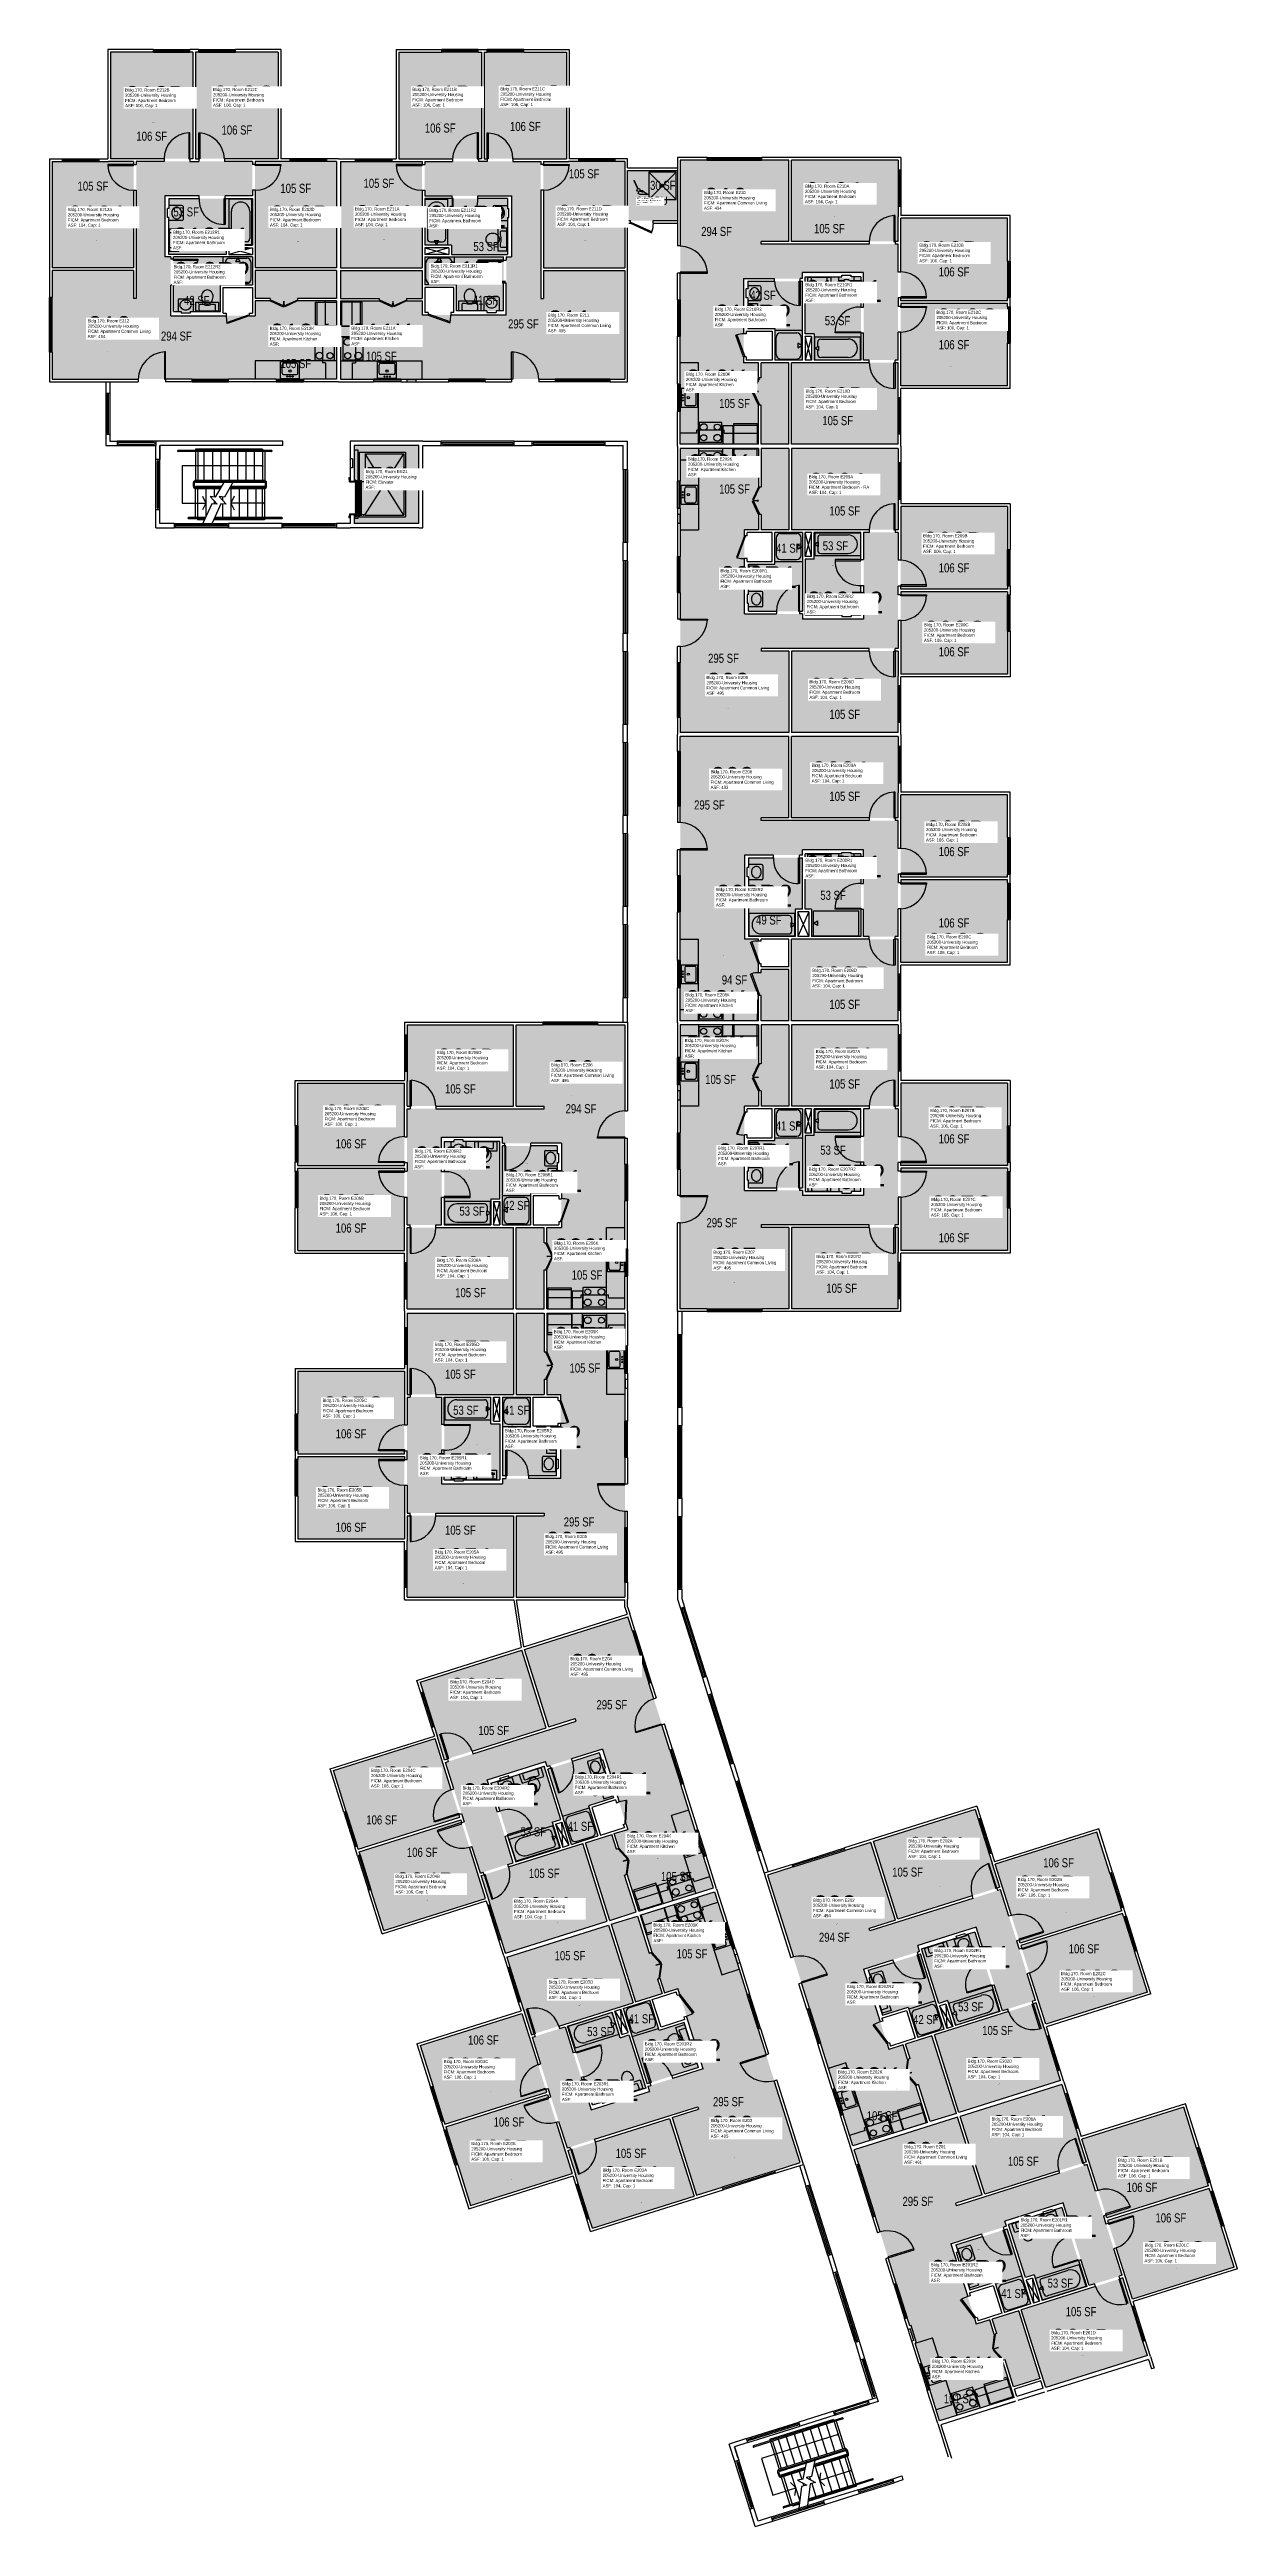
# Model space of a CAD drawing. Header units: inches. Extents: x -323 to 1242, y -1298 to 1967.
import ezdxf
from ezdxf.enums import TextEntityAlignment as Align

# ---------------------------------------------------------------- set-up
doc = ezdxf.new("R2010")
doc.units = ezdxf.units.IN
doc.header["$LTSCALE"] = 10
doc.header["$MEASUREMENT"] = 0
doc.layers.get('0').update_dxf_attribs({"linetype": 'CONTINUOUS'})
for name, color, linetype in [('A-DOOR', 2, 'CONTINUOUS'), ('A-FLOR', 3, 'CONTINUOUS'), ('A-GLAZ', 1, 'CONTINUOUS'), ('A-IDEN-ICON', 4, 'CONTINUOUS'), ('A-IDEN-RNUM', 7, 'CONTINUOUS'), ('A-IDEN-SNUM', 4, 'CONTINUOUS'), ('A-IDEN-VNUM', 4, 'CONTINUOUS'), ('A-WALL', 5, 'CONTINUOUS'), ('AREA-TEXT', 3, 'CONTINUOUS'), ('P-SANR-FIXT', 2, 'CONTINUOUS'), ('Rooms-Category-Color', 7, 'CONTINUOUS'), ('Rooms-College-Color', 7, 'CONTINUOUS'), ('Rooms-Department-Color', 7, 'CONTINUOUS'), ('Rooms-Division-Color', 7, 'CONTINUOUS'), ('Rooms-Information', 7, 'CONTINUOUS')]:
    doc.layers.add(name, color=color, linetype=linetype)
doc.styles.add('CP_AREA', font='arial.ttf', dxfattribs={"height": 15})
doc.styles.add('CP_ROOMSNUMBER', font='arial.ttf', dxfattribs={"height": 1})
doc.styles.add('CP_ROOMVNUMBER', font='arial.ttf', dxfattribs={"width": 0.85, "height": 0.075})

# ---------------------------------------------------------------- blocks, each defined once
blk = doc.blocks.new('CPCUST')
at = {"color": 0, "linetype": 'ByBlock'}
for p, q in [((0.017, -0.064), (0.02, -0.047)), ((0.036, -0.07), (0.017, -0.064)), ((0.026, -0.041), (0.045, -0.041)), ((0.03, -0.034), (0.038, -0.03)), ((0.112, -0.063), (0.036, -0.07)), ((0.038, -0.03), (0.053, -0.032)), ((0.045, -0.041), (0.054, -0.051)), ((0.053, -0.032), (0.075, -0.048)), ((0.075, -0.048), (0.112, -0.063))]:
    blk.add_line(p, q, dxfattribs=at)
at = {"color": 0, "linetype": 'ByBlock', "const_width": 0.015}
blk.add_lwpolyline([(-0.03, 0.05), (0.01, -0.019)], dxfattribs=at)
at = {"color": 0, "linetype": 'ByBlock', "const_width": 0.0075}
blk.add_lwpolyline([(-0.033, 0.048, 1), (-0.027, 0.052, 1)], format="xyb", close=True, dxfattribs=at)
at = {"color": 0, "linetype": 'ByBlock'}
blk.add_circle((0.016, -0.031), 0.0141, dxfattribs=at)

msp = doc.modelspace()

# ---------------------------------------------------------------- hatches: boundary and pattern name
at = {"layer": 'Rooms-Category-Color', "true_color": 0x728ef3}
for points in [[(-243.2, 1823), (-134.5, 1823), (-134.5, 1963.5), (-243.2, 1963.5)], [(-131, 1823), (-22.2, 1823), (-22.2, 1963.5), (-131, 1963.5)], [(245.5, 1823), (136.8, 1823), (136.8, 1963.5), (245.5, 1963.5)], [(357.8, 1823), (249, 1823), (249, 1963.5), (357.8, 1963.5)], [(-212.7, 1679), (-320, 1679), (-320, 1819.5), (-212.7, 1819.5)], [(-56.2, 1819.5), (-209.2, 1819.5), (-209.2, 1639), (-212.7, 1639), (-212.7, 1675.5), (-320, 1675.5), (-320, 1532.5), (-52.7, 1532.5), (-52.7, 1616), (-163.7, 1616), (-163.7, 1693.5), (-171.7, 1693.5), (-171.7, 1774), (-56.2, 1774)], [(-52.7, 1819.5), (54.5, 1819.5), (54.5, 1679), (-52.7, 1679)], [(167.3, 1819.5), (60, 1819.5), (60, 1679), (167.3, 1679)], [(170.8, 1819.5), (323.8, 1819.5), (323.8, 1639), (327.3, 1639), (327.3, 1675.5), (434.5, 1675.5), (434.5, 1532.5), (167.3, 1532.5), (167.3, 1617), (278.3, 1617), (278.3, 1693.5), (285.3, 1693.5), (285.3, 1774), (170.8, 1774)], [(327.3, 1679), (434.5, 1679), (434.5, 1819.5), (327.3, 1819.5)], [(504, 1741.5), (438, 1741.5), (438, 1807.5), (504, 1807.5)], [(794.5, 1557.5), (794.5, 1710.5), (614, 1710.5), (614, 1714), (650.5, 1714), (650.5, 1821.2), (507.5, 1821.2), (507.5, 1554), (591, 1554), (591, 1665), (668.5, 1665), (668.5, 1672), (749, 1672), (749, 1557.5)], [(654, 1714), (654, 1821.2), (794.5, 1821.2), (794.5, 1714)], [(-56.2, 1770.5), (-166.2, 1770.5), (-166.2, 1697.4), (-90.7, 1697), (-90.7, 1709), (-56.2, 1709)], [(170.8, 1770.5), (279.7, 1770.5), (279.8, 1697), (206.2, 1697), (206.2, 1709), (170.8, 1709)], [(798, 1744.5), (798, 1635.7), (938.5, 1635.7), (938.5, 1744.5)], [(-56.2, 1693.5), (-160.2, 1693.5), (-160.2, 1621.5), (-98.1, 1621.5), (-98.1, 1657), (-56.2, 1657)], [(54.5, 1675.5), (-52.7, 1675.5), (-52.7, 1639), (-32.7, 1639), (-32.7, 1635.5), (-52.7, 1635.5), (-52.7, 1532.5), (54.5, 1532.5), (54.5, 1635.5), (3.3, 1635.5), (3.3, 1639), (54.5, 1639), (54.5, 1675.5)], [(60, 1675.5), (167.3, 1675.5), (167.3, 1639), (147, 1639), (147, 1635.5), (167.3, 1635.5), (167.3, 1532.5), (60, 1532.5), (60, 1635.5), (111, 1635.5), (111, 1639), (60, 1639), (60, 1675.5)], [(170.8, 1693.5), (274.8, 1693.5), (274.8, 1622.5), (212.6, 1622.5), (212.6, 1657), (170.8, 1657)], [(745.5, 1557.5), (745.5, 1666.4), (672, 1666.5), (672, 1592), (684, 1592), (684, 1557.5)], [(668.5, 1557.5), (668.5, 1661.5), (596.5, 1661.5), (596.5, 1599.4), (632, 1599.4), (632, 1557.5)], [(798, 1632.2), (798, 1523.5), (938.5, 1523.5), (938.5, 1632.2)], [(650.5, 1446.7), (650.5, 1554), (614, 1554), (614, 1534), (610.5, 1534), (610.5, 1554), (507.5, 1554), (507.5, 1446.7), (610.5, 1446.7), (610.5, 1498), (614, 1498), (614, 1446.7)], [(794.5, 1554), (794.5, 1446.7), (654, 1446.7), (654, 1554)], [(650.5, 1441.2), (650.5, 1334), (614, 1334), (614, 1354), (610.5, 1354), (610.5, 1334), (507.5, 1334), (507.5, 1441.2), (610.5, 1441.2), (610.5, 1390), (614, 1390), (614, 1441.2)], [(794.5, 1334), (794.5, 1441.2), (654, 1441.2), (654, 1334)], [(798, 1255.7), (798, 1364.5), (938.5, 1364.5), (938.5, 1255.7)], [(794.5, 1330.5), (794.5, 1177.5), (614, 1177.5), (614, 1174), (650.5, 1174), (650.5, 1066.8), (507.5, 1066.7), (507.5, 1334), (592, 1334), (592, 1223), (668.5, 1223), (668.5, 1216), (749, 1216), (749, 1330.5)], [(668.5, 1330.5), (668.5, 1226.5), (597.5, 1226.5), (597.5, 1288.6), (632, 1288.6), (632, 1330.5)], [(745.5, 1330.5), (745.5, 1221.6), (672, 1221.5), (672, 1295.1), (684, 1295.1), (684, 1330.5)], [(798, 1143.5), (798, 1252.2), (938.5, 1252.2), (938.5, 1143.5)], [(654, 1174), (654, 1066.7), (794.5, 1066.7), (794.5, 1174)], [(794.5, 797.5), (794.5, 950.5), (614, 950.5), (614, 954), (650.5, 954), (650.5, 1061.2), (507.5, 1061.2), (507.5, 794), (592, 794), (592, 905), (668.5, 905), (668.5, 912), (749, 912), (749, 797.5)], [(654, 954), (654, 1061.2), (794.5, 1061.2), (794.5, 954)], [(798, 984.5), (798, 875.7), (938.5, 875.7), (938.5, 984.5)], [(668.5, 833.5), (668.5, 901.5), (597.5, 901.5), (597.5, 797.5), (659, 797.5), (659, 833.5)], [(745.5, 797.5), (745.5, 906.4), (672, 906.5), (672, 833.5), (680.5, 833.5), (680.5, 797.5)], [(798, 872.2), (798, 763.5), (938.5, 763.5), (938.5, 872.2)], [(650.5, 686.7), (650.5, 754), (614, 754), (614, 749.7), (610.5, 749.7), (610.5, 794), (507.5, 794), (507.5, 686.7), (610.5, 686.7), (610.5, 719.7), (614, 719.7), (614, 686.7)], [(794.5, 794), (794.5, 686.7), (654, 686.7), (654, 794)], [(288, 574), (288, 681.3), (147.5, 681.3), (147.5, 574)], [(147.5, 417.5), (147.5, 570.5), (328, 570.5), (328, 574), (291.5, 574), (291.5, 681.2), (434.5, 681.2), (434.5, 414), (351, 414), (351, 525), (273.5, 525), (273.5, 533), (193, 533), (193, 417.5)], [(650.5, 681.2), (650.5, 574), (614, 574), (614, 594), (610.5, 594), (610.5, 574), (507.5, 574), (507.5, 681.2), (610.5, 681.2), (610.5, 630), (614, 630), (614, 681.2)], [(794.5, 574), (794.5, 681.2), (654, 681.2), (654, 574)], [(144, 604.5), (144, 495.8), (3.5, 495.8), (3.5, 604.5)], [(798, 495.7), (798, 604.5), (938.5, 604.5), (938.5, 495.7)], [(794.5, 570.5), (794.5, 417.5), (614, 417.5), (614, 414), (650.5, 414), (650.5, 306.8), (507.5, 306.7), (507.5, 574), (592, 574), (592, 463), (668.5, 463), (668.5, 456), (749, 456), (749, 570.5)], [(668.5, 570.5), (668.5, 466.5), (597.5, 466.5), (597.5, 528.6), (632, 528.6), (632, 570.5)], [(745.5, 570.5), (745.5, 461.6), (672, 461.5), (672, 535.1), (684, 535.1), (684, 570.5)], [(196.5, 417.5), (196.5, 527.5), (270, 527.5), (270, 452.9), (258, 452.9), (258, 417.5)], [(144, 492.3), (144, 383.5), (3.5, 383.5), (3.5, 492.3)], [(273.5, 417.5), (273.5, 521.5), (345.5, 521.5), (345.5, 459.4), (310, 459.4), (310, 417.5)], [(798, 383.5), (798, 492.2), (938.5, 492.2), (938.5, 383.5)], [(147.5, 414), (147.5, 306.8), (288, 306.8), (288, 414)], [(291.5, 306.7), (291.5, 414), (328, 414), (328, 393.7), (331.5, 393.7), (331.5, 414), (434.5, 414), (434.5, 306.7), (331.5, 306.7), (331.5, 357.7), (328, 357.7), (328, 306.7), (291.5, 306.7)], [(654, 414), (654, 306.7), (794.5, 306.7), (794.5, 414)], [(147.5, 194), (147.5, 301.3), (288, 301.3), (288, 194)], [(291.5, 301.3), (291.5, 194), (328, 194), (328, 214), (331.5, 214), (331.5, 194), (434.5, 194), (434.5, 301.2), (331.5, 301.3), (331.5, 250), (328, 250), (328, 301.3), (291.5, 301.3)], [(144, 115.8), (144, 224.5), (3.5, 224.5), (3.5, 115.8)], [(147.5, 190.5), (147.5, 37.5), (328, 37.5), (328, 34), (291.5, 34), (291.5, -73.2), (434.5, -73.3), (434.5, 194), (350, 194), (350, 83), (273.5, 83), (273.5, 76), (193, 76), (193, 190.5)], [(196.5, 190.5), (196.5, 81.5), (270, 81.5), (270, 155.1), (258, 155.1), (258, 190.5)], [(273.5, 190.5), (273.5, 86.5), (344.5, 86.5), (344.5, 148.6), (310, 148.6), (310, 190.5)], [(144, 3.5), (144, 112.3), (3.5, 112.3), (3.5, 3.5)], [(288, 34), (288, -73.2), (147.5, -73.2), (147.5, 34)], [(244.1, -437.1), (198.1, -291.2), (370.2, -236.9), (369.2, -233.5), (334.4, -244.5), (302.1, -142.2), (438.5, -99.2), (518.9, -354.1), (438.3, -379.5), (404.9, -273.7), (331.9, -296.7), (329.8, -290), (253.1, -314.2), (287.5, -423.4)], [(331, -245.6), (298.8, -143.3), (164.8, -185.5), (197, -287.8)], [(184.5, -259.8), (217.2, -363.5), (83.2, -405.7), (50.5, -302)], [(364.3, -399.2), (333, -300), (400.7, -278.6), (419.4, -337.9), (386.5, -348.3), (399.1, -388.2)], [(290.8, -422.3), (258.1, -318.5), (328.2, -296.3), (350.3, -366.5), (338.9, -370.1), (349.5, -403.8)], [(414.7, -499.4), (382.5, -397.1), (417.3, -386.1), (423.4, -405.4), (426.7, -404.4), (420.6, -385.1), (518.9, -354.1), (551.1, -456.4), (452.9, -487.4), (437.6, -438.7), (434.2, -439.8), (449.6, -488.4), (414.7, -499.4)], [(794.4, -497.9), (762.1, -395.6), (896.1, -353.4), (928.4, -455.7)], [(218.3, -366.8), (251, -470.5), (117, -512.8), (84.3, -409.1)], [(922.5, -425.5), (955.2, -529.3), (1089.2, -487), (1056.5, -383.3)], [(245.2, -440.4), (277.4, -542.7), (411.4, -500.4), (379.2, -398.1)], [(975.4, -604.9), (929.4, -459), (757.3, -513.3), (756.2, -510), (791, -499), (758.8, -396.7), (622.4, -439.7), (702.8, -694.6), (782.4, -669.5), (749, -563.6), (822.9, -540.3), (820.5, -532.7), (897.3, -508.5), (932, -618.6)], [(416.4, -504.6), (448.6, -606.9), (483.5, -595.9), (477.4, -576.9), (480.8, -575.8), (486.8, -594.9), (585, -563.9), (552.8, -461.6), (454.5, -492.6), (470, -541.5), (466.6, -542.5), (451.2, -493.7), (416.4, -504.6)], [(311.3, -650.2), (279.1, -547.9), (413.1, -505.7), (445.3, -608)], [(928.7, -619.7), (895.6, -514.8), (825.5, -536.9), (848.2, -608.9), (859.7, -605.3), (870, -638.2)], [(956.3, -532.6), (989, -636.3), (1123, -594.1), (1090.3, -490.3)], [(855.3, -642.8), (824, -543.6), (755.3, -565.3), (774, -624.5), (807.9, -613.9), (820.4, -653.8)], [(312.4, -653.6), (358.4, -799.5), (530.5, -745.2), (531.6, -748.5), (496.8, -759.5), (529, -861.8), (665.4, -818.8), (585, -563.9), (504.4, -589.3), (537.8, -695.2), (464.9, -718.2), (467, -724.9), (390.2, -749.1), (355.8, -639.9)], [(359.1, -638.8), (391.9, -742.8), (462, -720.7), (439.8, -650.5), (428.4, -654.1), (417.7, -620.3)], [(432.5, -615.7), (463.8, -714.9), (531.5, -693.6), (512.8, -634.3), (479.9, -644.6), (467.3, -604.7)], [(976.5, -608.3), (1008.7, -710.6), (874.7, -752.8), (842.5, -650.5)], [(331.5, -725.9), (298.8, -622.2), (164.8, -664.4), (197.5, -768.1)], [(871.4, -753.9), (839.1, -651.6), (804.3, -662.6), (810.4, -681.9), (807.1, -682.9), (801, -663.6), (702.8, -694.6), (735, -796.9), (833.2, -765.9), (817.9, -717.2), (821.2, -716.2), (836.6, -764.8), (871.4, -753.9)], [(1042.6, -818.1), (1010.4, -715.8), (876.4, -758.1), (908.6, -860.3)], [(365.3, -832.9), (332.6, -729.2), (198.6, -771.5), (231.3, -875.2)], [(1069.5, -891.7), (1036.8, -788), (1170.8, -745.7), (1203.5, -849.4)], [(493.4, -760.6), (525.7, -862.8), (391.7, -905.1), (359.4, -802.8)], [(1089.7, -967.4), (1043.7, -821.4), (871.5, -875.7), (870.5, -872.4), (905.3, -861.4), (873, -759.1), (736.7, -802.1), (817, -1057), (897.6, -1031.6), (864.2, -925.7), (937.2, -902.7), (935.1, -896), (1011.9, -871.8), (1046.3, -981)], [(1043, -982.1), (1010.2, -878.2), (940.1, -900.2), (962.2, -970.4), (973.7, -966.8), (984.3, -1000.6)], [(1103.3, -998.7), (1070.6, -895), (1204.6, -852.8), (1237.3, -956.5)], [(969.5, -1005.2), (938.2, -906.1), (870.5, -927.4), (889.2, -986.7), (922.1, -976.3), (934.7, -1016.2)], [(956.7, -1012.9), (989, -1115.2), (1123, -1073), (1090.7, -970.7)], [(981.6, -1103.4), (953.4, -1014), (918.6, -1025), (924.7, -1044.3), (921.3, -1045.3), (915.3, -1026), (817, -1057), (849.3, -1159.3), (947.5, -1128.3), (932.2, -1079.7), (935.5, -1078.6), (946.8, -1114.4)]]:
    msp.add_hatch(color=171, dxfattribs=at).paths.add_polyline_path(points)
at = {"layer": 'Rooms-Category-Color', "true_color": 0xadadad}
msp.add_hatch(color=253, dxfattribs=at).paths.add_polyline_path([(163, 1342), (78, 1342), (78, 1445), (163, 1445)])
at = {"layer": 'Rooms-College-Color', "true_color": 0xadadad}
for points in [[(-243.2, 1823), (-134.5, 1823), (-134.5, 1963.5), (-243.2, 1963.5)], [(-131, 1823), (-22.2, 1823), (-22.2, 1963.5), (-131, 1963.5)], [(245.5, 1823), (136.8, 1823), (136.8, 1963.5), (245.5, 1963.5)], [(357.8, 1823), (249, 1823), (249, 1963.5), (357.8, 1963.5)], [(-212.7, 1679), (-320, 1679), (-320, 1819.5), (-212.7, 1819.5)], [(-56.2, 1819.5), (-209.2, 1819.5), (-209.2, 1639), (-212.7, 1639), (-212.7, 1675.5), (-320, 1675.5), (-320, 1532.5), (-52.7, 1532.5), (-52.7, 1616), (-163.7, 1616), (-163.7, 1693.5), (-171.7, 1693.5), (-171.7, 1774), (-56.2, 1774)], [(-52.7, 1819.5), (54.5, 1819.5), (54.5, 1679), (-52.7, 1679)], [(167.3, 1819.5), (60, 1819.5), (60, 1679), (167.3, 1679)], [(170.8, 1819.5), (323.8, 1819.5), (323.8, 1639), (327.3, 1639), (327.3, 1675.5), (434.5, 1675.5), (434.5, 1532.5), (167.3, 1532.5), (167.3, 1617), (278.3, 1617), (278.3, 1693.5), (285.3, 1693.5), (285.3, 1774), (170.8, 1774)], [(327.3, 1679), (434.5, 1679), (434.5, 1819.5), (327.3, 1819.5)], [(504, 1741.5), (438, 1741.5), (438, 1807.5), (504, 1807.5)], [(794.5, 1557.5), (794.5, 1710.5), (614, 1710.5), (614, 1714), (650.5, 1714), (650.5, 1821.2), (507.5, 1821.2), (507.5, 1554), (591, 1554), (591, 1665), (668.5, 1665), (668.5, 1672), (749, 1672), (749, 1557.5)], [(654, 1714), (654, 1821.2), (794.5, 1821.2), (794.5, 1714)], [(-56.2, 1770.5), (-166.2, 1770.5), (-166.2, 1697.4), (-90.7, 1697), (-90.7, 1709), (-56.2, 1709)], [(170.8, 1770.5), (279.7, 1770.5), (279.8, 1697), (206.2, 1697), (206.2, 1709), (170.8, 1709)], [(798, 1744.5), (798, 1635.7), (938.5, 1635.7), (938.5, 1744.5)], [(-56.2, 1693.5), (-160.2, 1693.5), (-160.2, 1621.5), (-98.1, 1621.5), (-98.1, 1657), (-56.2, 1657)], [(54.5, 1675.5), (-52.7, 1675.5), (-52.7, 1639), (-32.7, 1639), (-32.7, 1635.5), (-52.7, 1635.5), (-52.7, 1532.5), (54.5, 1532.5), (54.5, 1635.5), (3.3, 1635.5), (3.3, 1639), (54.5, 1639), (54.5, 1675.5)], [(60, 1675.5), (167.3, 1675.5), (167.3, 1639), (147, 1639), (147, 1635.5), (167.3, 1635.5), (167.3, 1532.5), (60, 1532.5), (60, 1635.5), (111, 1635.5), (111, 1639), (60, 1639), (60, 1675.5)], [(170.8, 1693.5), (274.8, 1693.5), (274.8, 1622.5), (212.6, 1622.5), (212.6, 1657), (170.8, 1657)], [(745.5, 1557.5), (745.5, 1666.4), (672, 1666.5), (672, 1592), (684, 1592), (684, 1557.5)], [(668.5, 1557.5), (668.5, 1661.5), (596.5, 1661.5), (596.5, 1599.4), (632, 1599.4), (632, 1557.5)], [(798, 1632.2), (798, 1523.5), (938.5, 1523.5), (938.5, 1632.2)], [(650.5, 1446.7), (650.5, 1554), (614, 1554), (614, 1534), (610.5, 1534), (610.5, 1554), (507.5, 1554), (507.5, 1446.7), (610.5, 1446.7), (610.5, 1498), (614, 1498), (614, 1446.7)], [(794.5, 1554), (794.5, 1446.7), (654, 1446.7), (654, 1554)], [(163, 1342), (78, 1342), (78, 1445), (163, 1445)], [(650.5, 1441.2), (650.5, 1334), (614, 1334), (614, 1354), (610.5, 1354), (610.5, 1334), (507.5, 1334), (507.5, 1441.2), (610.5, 1441.2), (610.5, 1390), (614, 1390), (614, 1441.2)], [(794.5, 1334), (794.5, 1441.2), (654, 1441.2), (654, 1334)], [(798, 1255.7), (798, 1364.5), (938.5, 1364.5), (938.5, 1255.7)], [(794.5, 1330.5), (794.5, 1177.5), (614, 1177.5), (614, 1174), (650.5, 1174), (650.5, 1066.8), (507.5, 1066.7), (507.5, 1334), (592, 1334), (592, 1223), (668.5, 1223), (668.5, 1216), (749, 1216), (749, 1330.5)], [(668.5, 1330.5), (668.5, 1226.5), (597.5, 1226.5), (597.5, 1288.6), (632, 1288.6), (632, 1330.5)], [(745.5, 1330.5), (745.5, 1221.6), (672, 1221.5), (672, 1295.1), (684, 1295.1), (684, 1330.5)], [(798, 1143.5), (798, 1252.2), (938.5, 1252.2), (938.5, 1143.5)], [(654, 1174), (654, 1066.7), (794.5, 1066.7), (794.5, 1174)], [(794.5, 797.5), (794.5, 950.5), (614, 950.5), (614, 954), (650.5, 954), (650.5, 1061.2), (507.5, 1061.2), (507.5, 794), (592, 794), (592, 905), (668.5, 905), (668.5, 912), (749, 912), (749, 797.5)], [(654, 954), (654, 1061.2), (794.5, 1061.2), (794.5, 954)], [(798, 984.5), (798, 875.7), (938.5, 875.7), (938.5, 984.5)], [(668.5, 833.5), (668.5, 901.5), (597.5, 901.5), (597.5, 797.5), (659, 797.5), (659, 833.5)], [(745.5, 797.5), (745.5, 906.4), (672, 906.5), (672, 833.5), (680.5, 833.5), (680.5, 797.5)], [(798, 872.2), (798, 763.5), (938.5, 763.5), (938.5, 872.2)], [(650.5, 686.7), (650.5, 754), (614, 754), (614, 749.7), (610.5, 749.7), (610.5, 794), (507.5, 794), (507.5, 686.7), (610.5, 686.7), (610.5, 719.7), (614, 719.7), (614, 686.7)], [(794.5, 794), (794.5, 686.7), (654, 686.7), (654, 794)], [(288, 574), (288, 681.3), (147.5, 681.3), (147.5, 574)], [(147.5, 417.5), (147.5, 570.5), (328, 570.5), (328, 574), (291.5, 574), (291.5, 681.2), (434.5, 681.2), (434.5, 414), (351, 414), (351, 525), (273.5, 525), (273.5, 533), (193, 533), (193, 417.5)], [(650.5, 681.2), (650.5, 574), (614, 574), (614, 594), (610.5, 594), (610.5, 574), (507.5, 574), (507.5, 681.2), (610.5, 681.2), (610.5, 630), (614, 630), (614, 681.2)], [(794.5, 574), (794.5, 681.2), (654, 681.2), (654, 574)], [(144, 604.5), (144, 495.8), (3.5, 495.8), (3.5, 604.5)], [(798, 495.7), (798, 604.5), (938.5, 604.5), (938.5, 495.7)], [(794.5, 570.5), (794.5, 417.5), (614, 417.5), (614, 414), (650.5, 414), (650.5, 306.8), (507.5, 306.7), (507.5, 574), (592, 574), (592, 463), (668.5, 463), (668.5, 456), (749, 456), (749, 570.5)], [(668.5, 570.5), (668.5, 466.5), (597.5, 466.5), (597.5, 528.6), (632, 528.6), (632, 570.5)], [(745.5, 570.5), (745.5, 461.6), (672, 461.5), (672, 535.1), (684, 535.1), (684, 570.5)], [(196.5, 417.5), (196.5, 527.5), (270, 527.5), (270, 452.9), (258, 452.9), (258, 417.5)], [(144, 492.3), (144, 383.5), (3.5, 383.5), (3.5, 492.3)], [(273.5, 417.5), (273.5, 521.5), (345.5, 521.5), (345.5, 459.4), (310, 459.4), (310, 417.5)], [(798, 383.5), (798, 492.2), (938.5, 492.2), (938.5, 383.5)], [(147.5, 414), (147.5, 306.8), (288, 306.8), (288, 414)], [(291.5, 306.7), (291.5, 414), (328, 414), (328, 393.7), (331.5, 393.7), (331.5, 414), (434.5, 414), (434.5, 306.7), (331.5, 306.7), (331.5, 357.7), (328, 357.7), (328, 306.7), (291.5, 306.7)], [(654, 414), (654, 306.7), (794.5, 306.7), (794.5, 414)], [(147.5, 194), (147.5, 301.3), (288, 301.3), (288, 194)], [(291.5, 301.3), (291.5, 194), (328, 194), (328, 214), (331.5, 214), (331.5, 194), (434.5, 194), (434.5, 301.2), (331.5, 301.3), (331.5, 250), (328, 250), (328, 301.3), (291.5, 301.3)], [(144, 115.8), (144, 224.5), (3.5, 224.5), (3.5, 115.8)], [(147.5, 190.5), (147.5, 37.5), (328, 37.5), (328, 34), (291.5, 34), (291.5, -73.2), (434.5, -73.3), (434.5, 194), (350, 194), (350, 83), (273.5, 83), (273.5, 76), (193, 76), (193, 190.5)], [(196.5, 190.5), (196.5, 81.5), (270, 81.5), (270, 155.1), (258, 155.1), (258, 190.5)], [(273.5, 190.5), (273.5, 86.5), (344.5, 86.5), (344.5, 148.6), (310, 148.6), (310, 190.5)], [(144, 3.5), (144, 112.3), (3.5, 112.3), (3.5, 3.5)], [(288, 34), (288, -73.2), (147.5, -73.2), (147.5, 34)], [(244.1, -437.1), (198.1, -291.2), (370.2, -236.9), (369.2, -233.5), (334.4, -244.5), (302.1, -142.2), (438.5, -99.2), (518.9, -354.1), (438.3, -379.5), (404.9, -273.7), (331.9, -296.7), (329.8, -290), (253.1, -314.2), (287.5, -423.4)], [(331, -245.6), (298.8, -143.3), (164.8, -185.5), (197, -287.8)], [(184.5, -259.8), (217.2, -363.5), (83.2, -405.7), (50.5, -302)], [(364.3, -399.2), (333, -300), (400.7, -278.6), (419.4, -337.9), (386.5, -348.3), (399.1, -388.2)], [(290.8, -422.3), (258.1, -318.5), (328.2, -296.3), (350.3, -366.5), (338.9, -370.1), (349.5, -403.8)], [(414.7, -499.4), (382.5, -397.1), (417.3, -386.1), (423.4, -405.4), (426.7, -404.4), (420.6, -385.1), (518.9, -354.1), (551.1, -456.4), (452.9, -487.4), (437.6, -438.7), (434.2, -439.8), (449.6, -488.4), (414.7, -499.4)], [(794.4, -497.9), (762.1, -395.6), (896.1, -353.4), (928.4, -455.7)], [(218.3, -366.8), (251, -470.5), (117, -512.8), (84.3, -409.1)], [(922.5, -425.5), (955.2, -529.3), (1089.2, -487), (1056.5, -383.3)], [(245.2, -440.4), (277.4, -542.7), (411.4, -500.4), (379.2, -398.1)], [(975.4, -604.9), (929.4, -459), (757.3, -513.3), (756.2, -510), (791, -499), (758.8, -396.7), (622.4, -439.7), (702.8, -694.6), (782.4, -669.5), (749, -563.6), (822.9, -540.3), (820.5, -532.7), (897.3, -508.5), (932, -618.6)], [(416.4, -504.6), (448.6, -606.9), (483.5, -595.9), (477.4, -576.9), (480.8, -575.8), (486.8, -594.9), (585, -563.9), (552.8, -461.6), (454.5, -492.6), (470, -541.5), (466.6, -542.5), (451.2, -493.7), (416.4, -504.6)], [(311.3, -650.2), (279.1, -547.9), (413.1, -505.7), (445.3, -608)], [(928.7, -619.7), (895.6, -514.8), (825.5, -536.9), (848.2, -608.9), (859.7, -605.3), (870, -638.2)], [(956.3, -532.6), (989, -636.3), (1123, -594.1), (1090.3, -490.3)], [(855.3, -642.8), (824, -543.6), (755.3, -565.3), (774, -624.5), (807.9, -613.9), (820.4, -653.8)], [(312.4, -653.6), (358.4, -799.5), (530.5, -745.2), (531.6, -748.5), (496.8, -759.5), (529, -861.8), (665.4, -818.8), (585, -563.9), (504.4, -589.3), (537.8, -695.2), (464.9, -718.2), (467, -724.9), (390.2, -749.1), (355.8, -639.9)], [(359.1, -638.8), (391.9, -742.8), (462, -720.7), (439.8, -650.5), (428.4, -654.1), (417.7, -620.3)], [(432.5, -615.7), (463.8, -714.9), (531.5, -693.6), (512.8, -634.3), (479.9, -644.6), (467.3, -604.7)], [(976.5, -608.3), (1008.7, -710.6), (874.7, -752.8), (842.5, -650.5)], [(331.5, -725.9), (298.8, -622.2), (164.8, -664.4), (197.5, -768.1)], [(871.4, -753.9), (839.1, -651.6), (804.3, -662.6), (810.4, -681.9), (807.1, -682.9), (801, -663.6), (702.8, -694.6), (735, -796.9), (833.2, -765.9), (817.9, -717.2), (821.2, -716.2), (836.6, -764.8), (871.4, -753.9)], [(1042.6, -818.1), (1010.4, -715.8), (876.4, -758.1), (908.6, -860.3)], [(365.3, -832.9), (332.6, -729.2), (198.6, -771.5), (231.3, -875.2)], [(1069.5, -891.7), (1036.8, -788), (1170.8, -745.7), (1203.5, -849.4)], [(493.4, -760.6), (525.7, -862.8), (391.7, -905.1), (359.4, -802.8)], [(1089.7, -967.4), (1043.7, -821.4), (871.5, -875.7), (870.5, -872.4), (905.3, -861.4), (873, -759.1), (736.7, -802.1), (817, -1057), (897.6, -1031.6), (864.2, -925.7), (937.2, -902.7), (935.1, -896), (1011.9, -871.8), (1046.3, -981)], [(1043, -982.1), (1010.2, -878.2), (940.1, -900.2), (962.2, -970.4), (973.7, -966.8), (984.3, -1000.6)], [(1103.3, -998.7), (1070.6, -895), (1204.6, -852.8), (1237.3, -956.5)], [(969.5, -1005.2), (938.2, -906.1), (870.5, -927.4), (889.2, -986.7), (922.1, -976.3), (934.7, -1016.2)], [(956.7, -1012.9), (989, -1115.2), (1123, -1073), (1090.7, -970.7)], [(981.6, -1103.4), (953.4, -1014), (918.6, -1025), (924.7, -1044.3), (921.3, -1045.3), (915.3, -1026), (817, -1057), (849.3, -1159.3), (947.5, -1128.3), (932.2, -1079.7), (935.5, -1078.6), (946.8, -1114.4)]]:
    msp.add_hatch(color=253, dxfattribs=at).paths.add_polyline_path(points)
at = {"layer": 'Rooms-Department-Color', "true_color": 0x604aed}
for points in [[(-243.2, 1823), (-134.5, 1823), (-134.5, 1963.5), (-243.2, 1963.5)], [(-131, 1823), (-22.2, 1823), (-22.2, 1963.5), (-131, 1963.5)], [(245.5, 1823), (136.8, 1823), (136.8, 1963.5), (245.5, 1963.5)], [(357.8, 1823), (249, 1823), (249, 1963.5), (357.8, 1963.5)], [(-212.7, 1679), (-320, 1679), (-320, 1819.5), (-212.7, 1819.5)], [(-56.2, 1819.5), (-209.2, 1819.5), (-209.2, 1639), (-212.7, 1639), (-212.7, 1675.5), (-320, 1675.5), (-320, 1532.5), (-52.7, 1532.5), (-52.7, 1616), (-163.7, 1616), (-163.7, 1693.5), (-171.7, 1693.5), (-171.7, 1774), (-56.2, 1774)], [(-52.7, 1819.5), (54.5, 1819.5), (54.5, 1679), (-52.7, 1679)], [(167.3, 1819.5), (60, 1819.5), (60, 1679), (167.3, 1679)], [(170.8, 1819.5), (323.8, 1819.5), (323.8, 1639), (327.3, 1639), (327.3, 1675.5), (434.5, 1675.5), (434.5, 1532.5), (167.3, 1532.5), (167.3, 1617), (278.3, 1617), (278.3, 1693.5), (285.3, 1693.5), (285.3, 1774), (170.8, 1774)], [(327.3, 1679), (434.5, 1679), (434.5, 1819.5), (327.3, 1819.5)], [(504, 1741.5), (438, 1741.5), (438, 1807.5), (504, 1807.5)], [(794.5, 1557.5), (794.5, 1710.5), (614, 1710.5), (614, 1714), (650.5, 1714), (650.5, 1821.2), (507.5, 1821.2), (507.5, 1554), (591, 1554), (591, 1665), (668.5, 1665), (668.5, 1672), (749, 1672), (749, 1557.5)], [(654, 1714), (654, 1821.2), (794.5, 1821.2), (794.5, 1714)], [(-56.2, 1770.5), (-166.2, 1770.5), (-166.2, 1697.4), (-90.7, 1697), (-90.7, 1709), (-56.2, 1709)], [(170.8, 1770.5), (279.7, 1770.5), (279.8, 1697), (206.2, 1697), (206.2, 1709), (170.8, 1709)], [(798, 1744.5), (798, 1635.7), (938.5, 1635.7), (938.5, 1744.5)], [(-56.2, 1693.5), (-160.2, 1693.5), (-160.2, 1621.5), (-98.1, 1621.5), (-98.1, 1657), (-56.2, 1657)], [(54.5, 1675.5), (-52.7, 1675.5), (-52.7, 1639), (-32.7, 1639), (-32.7, 1635.5), (-52.7, 1635.5), (-52.7, 1532.5), (54.5, 1532.5), (54.5, 1635.5), (3.3, 1635.5), (3.3, 1639), (54.5, 1639), (54.5, 1675.5)], [(60, 1675.5), (167.3, 1675.5), (167.3, 1639), (147, 1639), (147, 1635.5), (167.3, 1635.5), (167.3, 1532.5), (60, 1532.5), (60, 1635.5), (111, 1635.5), (111, 1639), (60, 1639), (60, 1675.5)], [(170.8, 1693.5), (274.8, 1693.5), (274.8, 1622.5), (212.6, 1622.5), (212.6, 1657), (170.8, 1657)], [(745.5, 1557.5), (745.5, 1666.4), (672, 1666.5), (672, 1592), (684, 1592), (684, 1557.5)], [(668.5, 1557.5), (668.5, 1661.5), (596.5, 1661.5), (596.5, 1599.4), (632, 1599.4), (632, 1557.5)], [(798, 1632.2), (798, 1523.5), (938.5, 1523.5), (938.5, 1632.2)], [(650.5, 1446.7), (650.5, 1554), (614, 1554), (614, 1534), (610.5, 1534), (610.5, 1554), (507.5, 1554), (507.5, 1446.7), (610.5, 1446.7), (610.5, 1498), (614, 1498), (614, 1446.7)], [(794.5, 1554), (794.5, 1446.7), (654, 1446.7), (654, 1554)], [(650.5, 1441.2), (650.5, 1334), (614, 1334), (614, 1354), (610.5, 1354), (610.5, 1334), (507.5, 1334), (507.5, 1441.2), (610.5, 1441.2), (610.5, 1390), (614, 1390), (614, 1441.2)], [(794.5, 1334), (794.5, 1441.2), (654, 1441.2), (654, 1334)], [(798, 1255.7), (798, 1364.5), (938.5, 1364.5), (938.5, 1255.7)], [(794.5, 1330.5), (794.5, 1177.5), (614, 1177.5), (614, 1174), (650.5, 1174), (650.5, 1066.8), (507.5, 1066.7), (507.5, 1334), (592, 1334), (592, 1223), (668.5, 1223), (668.5, 1216), (749, 1216), (749, 1330.5)], [(668.5, 1330.5), (668.5, 1226.5), (597.5, 1226.5), (597.5, 1288.6), (632, 1288.6), (632, 1330.5)], [(745.5, 1330.5), (745.5, 1221.6), (672, 1221.5), (672, 1295.1), (684, 1295.1), (684, 1330.5)], [(798, 1143.5), (798, 1252.2), (938.5, 1252.2), (938.5, 1143.5)], [(654, 1174), (654, 1066.7), (794.5, 1066.7), (794.5, 1174)], [(794.5, 797.5), (794.5, 950.5), (614, 950.5), (614, 954), (650.5, 954), (650.5, 1061.2), (507.5, 1061.2), (507.5, 794), (592, 794), (592, 905), (668.5, 905), (668.5, 912), (749, 912), (749, 797.5)], [(654, 954), (654, 1061.2), (794.5, 1061.2), (794.5, 954)], [(798, 984.5), (798, 875.7), (938.5, 875.7), (938.5, 984.5)], [(668.5, 833.5), (668.5, 901.5), (597.5, 901.5), (597.5, 797.5), (659, 797.5), (659, 833.5)], [(745.5, 797.5), (745.5, 906.4), (672, 906.5), (672, 833.5), (680.5, 833.5), (680.5, 797.5)], [(798, 872.2), (798, 763.5), (938.5, 763.5), (938.5, 872.2)], [(650.5, 686.7), (650.5, 754), (614, 754), (614, 749.7), (610.5, 749.7), (610.5, 794), (507.5, 794), (507.5, 686.7), (610.5, 686.7), (610.5, 719.7), (614, 719.7), (614, 686.7)], [(794.5, 794), (794.5, 686.7), (654, 686.7), (654, 794)], [(288, 574), (288, 681.3), (147.5, 681.3), (147.5, 574)], [(147.5, 417.5), (147.5, 570.5), (328, 570.5), (328, 574), (291.5, 574), (291.5, 681.2), (434.5, 681.2), (434.5, 414), (351, 414), (351, 525), (273.5, 525), (273.5, 533), (193, 533), (193, 417.5)], [(650.5, 681.2), (650.5, 574), (614, 574), (614, 594), (610.5, 594), (610.5, 574), (507.5, 574), (507.5, 681.2), (610.5, 681.2), (610.5, 630), (614, 630), (614, 681.2)], [(794.5, 574), (794.5, 681.2), (654, 681.2), (654, 574)], [(144, 604.5), (144, 495.8), (3.5, 495.8), (3.5, 604.5)], [(798, 495.7), (798, 604.5), (938.5, 604.5), (938.5, 495.7)], [(794.5, 570.5), (794.5, 417.5), (614, 417.5), (614, 414), (650.5, 414), (650.5, 306.8), (507.5, 306.7), (507.5, 574), (592, 574), (592, 463), (668.5, 463), (668.5, 456), (749, 456), (749, 570.5)], [(668.5, 570.5), (668.5, 466.5), (597.5, 466.5), (597.5, 528.6), (632, 528.6), (632, 570.5)], [(745.5, 570.5), (745.5, 461.6), (672, 461.5), (672, 535.1), (684, 535.1), (684, 570.5)], [(196.5, 417.5), (196.5, 527.5), (270, 527.5), (270, 452.9), (258, 452.9), (258, 417.5)], [(144, 492.3), (144, 383.5), (3.5, 383.5), (3.5, 492.3)], [(273.5, 417.5), (273.5, 521.5), (345.5, 521.5), (345.5, 459.4), (310, 459.4), (310, 417.5)], [(798, 383.5), (798, 492.2), (938.5, 492.2), (938.5, 383.5)], [(147.5, 414), (147.5, 306.8), (288, 306.8), (288, 414)], [(291.5, 306.7), (291.5, 414), (328, 414), (328, 393.7), (331.5, 393.7), (331.5, 414), (434.5, 414), (434.5, 306.7), (331.5, 306.7), (331.5, 357.7), (328, 357.7), (328, 306.7), (291.5, 306.7)], [(654, 414), (654, 306.7), (794.5, 306.7), (794.5, 414)], [(147.5, 194), (147.5, 301.3), (288, 301.3), (288, 194)], [(291.5, 301.3), (291.5, 194), (328, 194), (328, 214), (331.5, 214), (331.5, 194), (434.5, 194), (434.5, 301.2), (331.5, 301.3), (331.5, 250), (328, 250), (328, 301.3), (291.5, 301.3)], [(144, 115.8), (144, 224.5), (3.5, 224.5), (3.5, 115.8)], [(147.5, 190.5), (147.5, 37.5), (328, 37.5), (328, 34), (291.5, 34), (291.5, -73.2), (434.5, -73.3), (434.5, 194), (350, 194), (350, 83), (273.5, 83), (273.5, 76), (193, 76), (193, 190.5)], [(196.5, 190.5), (196.5, 81.5), (270, 81.5), (270, 155.1), (258, 155.1), (258, 190.5)], [(273.5, 190.5), (273.5, 86.5), (344.5, 86.5), (344.5, 148.6), (310, 148.6), (310, 190.5)], [(144, 3.5), (144, 112.3), (3.5, 112.3), (3.5, 3.5)], [(288, 34), (288, -73.2), (147.5, -73.2), (147.5, 34)], [(244.1, -437.1), (198.1, -291.2), (370.2, -236.9), (369.2, -233.5), (334.4, -244.5), (302.1, -142.2), (438.5, -99.2), (518.9, -354.1), (438.3, -379.5), (404.9, -273.7), (331.9, -296.7), (329.8, -290), (253.1, -314.2), (287.5, -423.4)], [(331, -245.6), (298.8, -143.3), (164.8, -185.5), (197, -287.8)], [(184.5, -259.8), (217.2, -363.5), (83.2, -405.7), (50.5, -302)], [(364.3, -399.2), (333, -300), (400.7, -278.6), (419.4, -337.9), (386.5, -348.3), (399.1, -388.2)], [(290.8, -422.3), (258.1, -318.5), (328.2, -296.3), (350.3, -366.5), (338.9, -370.1), (349.5, -403.8)], [(414.7, -499.4), (382.5, -397.1), (417.3, -386.1), (423.4, -405.4), (426.7, -404.4), (420.6, -385.1), (518.9, -354.1), (551.1, -456.4), (452.9, -487.4), (437.6, -438.7), (434.2, -439.8), (449.6, -488.4), (414.7, -499.4)], [(794.4, -497.9), (762.1, -395.6), (896.1, -353.4), (928.4, -455.7)], [(218.3, -366.8), (251, -470.5), (117, -512.8), (84.3, -409.1)], [(922.5, -425.5), (955.2, -529.3), (1089.2, -487), (1056.5, -383.3)], [(245.2, -440.4), (277.4, -542.7), (411.4, -500.4), (379.2, -398.1)], [(975.4, -604.9), (929.4, -459), (757.3, -513.3), (756.2, -510), (791, -499), (758.8, -396.7), (622.4, -439.7), (702.8, -694.6), (782.4, -669.5), (749, -563.6), (822.9, -540.3), (820.5, -532.7), (897.3, -508.5), (932, -618.6)], [(416.4, -504.6), (448.6, -606.9), (483.5, -595.9), (477.4, -576.9), (480.8, -575.8), (486.8, -594.9), (585, -563.9), (552.8, -461.6), (454.5, -492.6), (470, -541.5), (466.6, -542.5), (451.2, -493.7), (416.4, -504.6)], [(311.3, -650.2), (279.1, -547.9), (413.1, -505.7), (445.3, -608)], [(928.7, -619.7), (895.6, -514.8), (825.5, -536.9), (848.2, -608.9), (859.7, -605.3), (870, -638.2)], [(956.3, -532.6), (989, -636.3), (1123, -594.1), (1090.3, -490.3)], [(855.3, -642.8), (824, -543.6), (755.3, -565.3), (774, -624.5), (807.9, -613.9), (820.4, -653.8)], [(312.4, -653.6), (358.4, -799.5), (530.5, -745.2), (531.6, -748.5), (496.8, -759.5), (529, -861.8), (665.4, -818.8), (585, -563.9), (504.4, -589.3), (537.8, -695.2), (464.9, -718.2), (467, -724.9), (390.2, -749.1), (355.8, -639.9)], [(359.1, -638.8), (391.9, -742.8), (462, -720.7), (439.8, -650.5), (428.4, -654.1), (417.7, -620.3)], [(432.5, -615.7), (463.8, -714.9), (531.5, -693.6), (512.8, -634.3), (479.9, -644.6), (467.3, -604.7)], [(976.5, -608.3), (1008.7, -710.6), (874.7, -752.8), (842.5, -650.5)], [(331.5, -725.9), (298.8, -622.2), (164.8, -664.4), (197.5, -768.1)], [(871.4, -753.9), (839.1, -651.6), (804.3, -662.6), (810.4, -681.9), (807.1, -682.9), (801, -663.6), (702.8, -694.6), (735, -796.9), (833.2, -765.9), (817.9, -717.2), (821.2, -716.2), (836.6, -764.8), (871.4, -753.9)], [(1042.6, -818.1), (1010.4, -715.8), (876.4, -758.1), (908.6, -860.3)], [(365.3, -832.9), (332.6, -729.2), (198.6, -771.5), (231.3, -875.2)], [(1069.5, -891.7), (1036.8, -788), (1170.8, -745.7), (1203.5, -849.4)], [(493.4, -760.6), (525.7, -862.8), (391.7, -905.1), (359.4, -802.8)], [(1089.7, -967.4), (1043.7, -821.4), (871.5, -875.7), (870.5, -872.4), (905.3, -861.4), (873, -759.1), (736.7, -802.1), (817, -1057), (897.6, -1031.6), (864.2, -925.7), (937.2, -902.7), (935.1, -896), (1011.9, -871.8), (1046.3, -981)], [(1043, -982.1), (1010.2, -878.2), (940.1, -900.2), (962.2, -970.4), (973.7, -966.8), (984.3, -1000.6)], [(1103.3, -998.7), (1070.6, -895), (1204.6, -852.8), (1237.3, -956.5)], [(969.5, -1005.2), (938.2, -906.1), (870.5, -927.4), (889.2, -986.7), (922.1, -976.3), (934.7, -1016.2)], [(956.7, -1012.9), (989, -1115.2), (1123, -1073), (1090.7, -970.7)], [(981.6, -1103.4), (953.4, -1014), (918.6, -1025), (924.7, -1044.3), (921.3, -1045.3), (915.3, -1026), (817, -1057), (849.3, -1159.3), (947.5, -1128.3), (932.2, -1079.7), (935.5, -1078.6), (946.8, -1114.4)]]:
    msp.add_hatch(color=173, dxfattribs=at).paths.add_polyline_path(points)
at = {"layer": 'Rooms-Department-Color', "true_color": 0xacacac}
msp.add_hatch(color=253, dxfattribs=at).paths.add_polyline_path([(163, 1342), (78, 1342), (78, 1445), (163, 1445)])
at = {"layer": 'Rooms-Division-Color', "true_color": 0x604aed}
for points in [[(-243.2, 1823), (-134.5, 1823), (-134.5, 1963.5), (-243.2, 1963.5)], [(-131, 1823), (-22.2, 1823), (-22.2, 1963.5), (-131, 1963.5)], [(245.5, 1823), (136.8, 1823), (136.8, 1963.5), (245.5, 1963.5)], [(357.8, 1823), (249, 1823), (249, 1963.5), (357.8, 1963.5)], [(-212.7, 1679), (-320, 1679), (-320, 1819.5), (-212.7, 1819.5)], [(-56.2, 1819.5), (-209.2, 1819.5), (-209.2, 1639), (-212.7, 1639), (-212.7, 1675.5), (-320, 1675.5), (-320, 1532.5), (-52.7, 1532.5), (-52.7, 1616), (-163.7, 1616), (-163.7, 1693.5), (-171.7, 1693.5), (-171.7, 1774), (-56.2, 1774)], [(-52.7, 1819.5), (54.5, 1819.5), (54.5, 1679), (-52.7, 1679)], [(167.3, 1819.5), (60, 1819.5), (60, 1679), (167.3, 1679)], [(170.8, 1819.5), (323.8, 1819.5), (323.8, 1639), (327.3, 1639), (327.3, 1675.5), (434.5, 1675.5), (434.5, 1532.5), (167.3, 1532.5), (167.3, 1617), (278.3, 1617), (278.3, 1693.5), (285.3, 1693.5), (285.3, 1774), (170.8, 1774)], [(327.3, 1679), (434.5, 1679), (434.5, 1819.5), (327.3, 1819.5)], [(504, 1741.5), (438, 1741.5), (438, 1807.5), (504, 1807.5)], [(794.5, 1557.5), (794.5, 1710.5), (614, 1710.5), (614, 1714), (650.5, 1714), (650.5, 1821.2), (507.5, 1821.2), (507.5, 1554), (591, 1554), (591, 1665), (668.5, 1665), (668.5, 1672), (749, 1672), (749, 1557.5)], [(654, 1714), (654, 1821.2), (794.5, 1821.2), (794.5, 1714)], [(-56.2, 1770.5), (-166.2, 1770.5), (-166.2, 1697.4), (-90.7, 1697), (-90.7, 1709), (-56.2, 1709)], [(170.8, 1770.5), (279.7, 1770.5), (279.8, 1697), (206.2, 1697), (206.2, 1709), (170.8, 1709)], [(798, 1744.5), (798, 1635.7), (938.5, 1635.7), (938.5, 1744.5)], [(-56.2, 1693.5), (-160.2, 1693.5), (-160.2, 1621.5), (-98.1, 1621.5), (-98.1, 1657), (-56.2, 1657)], [(54.5, 1675.5), (-52.7, 1675.5), (-52.7, 1639), (-32.7, 1639), (-32.7, 1635.5), (-52.7, 1635.5), (-52.7, 1532.5), (54.5, 1532.5), (54.5, 1635.5), (3.3, 1635.5), (3.3, 1639), (54.5, 1639), (54.5, 1675.5)], [(60, 1675.5), (167.3, 1675.5), (167.3, 1639), (147, 1639), (147, 1635.5), (167.3, 1635.5), (167.3, 1532.5), (60, 1532.5), (60, 1635.5), (111, 1635.5), (111, 1639), (60, 1639), (60, 1675.5)], [(170.8, 1693.5), (274.8, 1693.5), (274.8, 1622.5), (212.6, 1622.5), (212.6, 1657), (170.8, 1657)], [(745.5, 1557.5), (745.5, 1666.4), (672, 1666.5), (672, 1592), (684, 1592), (684, 1557.5)], [(668.5, 1557.5), (668.5, 1661.5), (596.5, 1661.5), (596.5, 1599.4), (632, 1599.4), (632, 1557.5)], [(798, 1632.2), (798, 1523.5), (938.5, 1523.5), (938.5, 1632.2)], [(650.5, 1446.7), (650.5, 1554), (614, 1554), (614, 1534), (610.5, 1534), (610.5, 1554), (507.5, 1554), (507.5, 1446.7), (610.5, 1446.7), (610.5, 1498), (614, 1498), (614, 1446.7)], [(794.5, 1554), (794.5, 1446.7), (654, 1446.7), (654, 1554)], [(650.5, 1441.2), (650.5, 1334), (614, 1334), (614, 1354), (610.5, 1354), (610.5, 1334), (507.5, 1334), (507.5, 1441.2), (610.5, 1441.2), (610.5, 1390), (614, 1390), (614, 1441.2)], [(794.5, 1334), (794.5, 1441.2), (654, 1441.2), (654, 1334)], [(798, 1255.7), (798, 1364.5), (938.5, 1364.5), (938.5, 1255.7)], [(794.5, 1330.5), (794.5, 1177.5), (614, 1177.5), (614, 1174), (650.5, 1174), (650.5, 1066.8), (507.5, 1066.7), (507.5, 1334), (592, 1334), (592, 1223), (668.5, 1223), (668.5, 1216), (749, 1216), (749, 1330.5)], [(668.5, 1330.5), (668.5, 1226.5), (597.5, 1226.5), (597.5, 1288.6), (632, 1288.6), (632, 1330.5)], [(745.5, 1330.5), (745.5, 1221.6), (672, 1221.5), (672, 1295.1), (684, 1295.1), (684, 1330.5)], [(798, 1143.5), (798, 1252.2), (938.5, 1252.2), (938.5, 1143.5)], [(654, 1174), (654, 1066.7), (794.5, 1066.7), (794.5, 1174)], [(794.5, 797.5), (794.5, 950.5), (614, 950.5), (614, 954), (650.5, 954), (650.5, 1061.2), (507.5, 1061.2), (507.5, 794), (592, 794), (592, 905), (668.5, 905), (668.5, 912), (749, 912), (749, 797.5)], [(654, 954), (654, 1061.2), (794.5, 1061.2), (794.5, 954)], [(798, 984.5), (798, 875.7), (938.5, 875.7), (938.5, 984.5)], [(668.5, 833.5), (668.5, 901.5), (597.5, 901.5), (597.5, 797.5), (659, 797.5), (659, 833.5)], [(745.5, 797.5), (745.5, 906.4), (672, 906.5), (672, 833.5), (680.5, 833.5), (680.5, 797.5)], [(798, 872.2), (798, 763.5), (938.5, 763.5), (938.5, 872.2)], [(650.5, 686.7), (650.5, 754), (614, 754), (614, 749.7), (610.5, 749.7), (610.5, 794), (507.5, 794), (507.5, 686.7), (610.5, 686.7), (610.5, 719.7), (614, 719.7), (614, 686.7)], [(794.5, 794), (794.5, 686.7), (654, 686.7), (654, 794)], [(288, 574), (288, 681.3), (147.5, 681.3), (147.5, 574)], [(147.5, 417.5), (147.5, 570.5), (328, 570.5), (328, 574), (291.5, 574), (291.5, 681.2), (434.5, 681.2), (434.5, 414), (351, 414), (351, 525), (273.5, 525), (273.5, 533), (193, 533), (193, 417.5)], [(650.5, 681.2), (650.5, 574), (614, 574), (614, 594), (610.5, 594), (610.5, 574), (507.5, 574), (507.5, 681.2), (610.5, 681.2), (610.5, 630), (614, 630), (614, 681.2)], [(794.5, 574), (794.5, 681.2), (654, 681.2), (654, 574)], [(144, 604.5), (144, 495.8), (3.5, 495.8), (3.5, 604.5)], [(798, 495.7), (798, 604.5), (938.5, 604.5), (938.5, 495.7)], [(794.5, 570.5), (794.5, 417.5), (614, 417.5), (614, 414), (650.5, 414), (650.5, 306.8), (507.5, 306.7), (507.5, 574), (592, 574), (592, 463), (668.5, 463), (668.5, 456), (749, 456), (749, 570.5)], [(668.5, 570.5), (668.5, 466.5), (597.5, 466.5), (597.5, 528.6), (632, 528.6), (632, 570.5)], [(745.5, 570.5), (745.5, 461.6), (672, 461.5), (672, 535.1), (684, 535.1), (684, 570.5)], [(196.5, 417.5), (196.5, 527.5), (270, 527.5), (270, 452.9), (258, 452.9), (258, 417.5)], [(144, 492.3), (144, 383.5), (3.5, 383.5), (3.5, 492.3)], [(273.5, 417.5), (273.5, 521.5), (345.5, 521.5), (345.5, 459.4), (310, 459.4), (310, 417.5)], [(798, 383.5), (798, 492.2), (938.5, 492.2), (938.5, 383.5)], [(147.5, 414), (147.5, 306.8), (288, 306.8), (288, 414)], [(291.5, 306.7), (291.5, 414), (328, 414), (328, 393.7), (331.5, 393.7), (331.5, 414), (434.5, 414), (434.5, 306.7), (331.5, 306.7), (331.5, 357.7), (328, 357.7), (328, 306.7), (291.5, 306.7)], [(654, 414), (654, 306.7), (794.5, 306.7), (794.5, 414)], [(147.5, 194), (147.5, 301.3), (288, 301.3), (288, 194)], [(291.5, 301.3), (291.5, 194), (328, 194), (328, 214), (331.5, 214), (331.5, 194), (434.5, 194), (434.5, 301.2), (331.5, 301.3), (331.5, 250), (328, 250), (328, 301.3), (291.5, 301.3)], [(144, 115.8), (144, 224.5), (3.5, 224.5), (3.5, 115.8)], [(147.5, 190.5), (147.5, 37.5), (328, 37.5), (328, 34), (291.5, 34), (291.5, -73.2), (434.5, -73.3), (434.5, 194), (350, 194), (350, 83), (273.5, 83), (273.5, 76), (193, 76), (193, 190.5)], [(196.5, 190.5), (196.5, 81.5), (270, 81.5), (270, 155.1), (258, 155.1), (258, 190.5)], [(273.5, 190.5), (273.5, 86.5), (344.5, 86.5), (344.5, 148.6), (310, 148.6), (310, 190.5)], [(144, 3.5), (144, 112.3), (3.5, 112.3), (3.5, 3.5)], [(288, 34), (288, -73.2), (147.5, -73.2), (147.5, 34)], [(244.1, -437.1), (198.1, -291.2), (370.2, -236.9), (369.2, -233.5), (334.4, -244.5), (302.1, -142.2), (438.5, -99.2), (518.9, -354.1), (438.3, -379.5), (404.9, -273.7), (331.9, -296.7), (329.8, -290), (253.1, -314.2), (287.5, -423.4)], [(331, -245.6), (298.8, -143.3), (164.8, -185.5), (197, -287.8)], [(184.5, -259.8), (217.2, -363.5), (83.2, -405.7), (50.5, -302)], [(364.3, -399.2), (333, -300), (400.7, -278.6), (419.4, -337.9), (386.5, -348.3), (399.1, -388.2)], [(290.8, -422.3), (258.1, -318.5), (328.2, -296.3), (350.3, -366.5), (338.9, -370.1), (349.5, -403.8)], [(414.7, -499.4), (382.5, -397.1), (417.3, -386.1), (423.4, -405.4), (426.7, -404.4), (420.6, -385.1), (518.9, -354.1), (551.1, -456.4), (452.9, -487.4), (437.6, -438.7), (434.2, -439.8), (449.6, -488.4), (414.7, -499.4)], [(794.4, -497.9), (762.1, -395.6), (896.1, -353.4), (928.4, -455.7)], [(218.3, -366.8), (251, -470.5), (117, -512.8), (84.3, -409.1)], [(922.5, -425.5), (955.2, -529.3), (1089.2, -487), (1056.5, -383.3)], [(245.2, -440.4), (277.4, -542.7), (411.4, -500.4), (379.2, -398.1)], [(975.4, -604.9), (929.4, -459), (757.3, -513.3), (756.2, -510), (791, -499), (758.8, -396.7), (622.4, -439.7), (702.8, -694.6), (782.4, -669.5), (749, -563.6), (822.9, -540.3), (820.5, -532.7), (897.3, -508.5), (932, -618.6)], [(416.4, -504.6), (448.6, -606.9), (483.5, -595.9), (477.4, -576.9), (480.8, -575.8), (486.8, -594.9), (585, -563.9), (552.8, -461.6), (454.5, -492.6), (470, -541.5), (466.6, -542.5), (451.2, -493.7), (416.4, -504.6)], [(311.3, -650.2), (279.1, -547.9), (413.1, -505.7), (445.3, -608)], [(928.7, -619.7), (895.6, -514.8), (825.5, -536.9), (848.2, -608.9), (859.7, -605.3), (870, -638.2)], [(956.3, -532.6), (989, -636.3), (1123, -594.1), (1090.3, -490.3)], [(855.3, -642.8), (824, -543.6), (755.3, -565.3), (774, -624.5), (807.9, -613.9), (820.4, -653.8)], [(312.4, -653.6), (358.4, -799.5), (530.5, -745.2), (531.6, -748.5), (496.8, -759.5), (529, -861.8), (665.4, -818.8), (585, -563.9), (504.4, -589.3), (537.8, -695.2), (464.9, -718.2), (467, -724.9), (390.2, -749.1), (355.8, -639.9)], [(359.1, -638.8), (391.9, -742.8), (462, -720.7), (439.8, -650.5), (428.4, -654.1), (417.7, -620.3)], [(432.5, -615.7), (463.8, -714.9), (531.5, -693.6), (512.8, -634.3), (479.9, -644.6), (467.3, -604.7)], [(976.5, -608.3), (1008.7, -710.6), (874.7, -752.8), (842.5, -650.5)], [(331.5, -725.9), (298.8, -622.2), (164.8, -664.4), (197.5, -768.1)], [(871.4, -753.9), (839.1, -651.6), (804.3, -662.6), (810.4, -681.9), (807.1, -682.9), (801, -663.6), (702.8, -694.6), (735, -796.9), (833.2, -765.9), (817.9, -717.2), (821.2, -716.2), (836.6, -764.8), (871.4, -753.9)], [(1042.6, -818.1), (1010.4, -715.8), (876.4, -758.1), (908.6, -860.3)], [(365.3, -832.9), (332.6, -729.2), (198.6, -771.5), (231.3, -875.2)], [(1069.5, -891.7), (1036.8, -788), (1170.8, -745.7), (1203.5, -849.4)], [(493.4, -760.6), (525.7, -862.8), (391.7, -905.1), (359.4, -802.8)], [(1089.7, -967.4), (1043.7, -821.4), (871.5, -875.7), (870.5, -872.4), (905.3, -861.4), (873, -759.1), (736.7, -802.1), (817, -1057), (897.6, -1031.6), (864.2, -925.7), (937.2, -902.7), (935.1, -896), (1011.9, -871.8), (1046.3, -981)], [(1043, -982.1), (1010.2, -878.2), (940.1, -900.2), (962.2, -970.4), (973.7, -966.8), (984.3, -1000.6)], [(1103.3, -998.7), (1070.6, -895), (1204.6, -852.8), (1237.3, -956.5)], [(969.5, -1005.2), (938.2, -906.1), (870.5, -927.4), (889.2, -986.7), (922.1, -976.3), (934.7, -1016.2)], [(956.7, -1012.9), (989, -1115.2), (1123, -1073), (1090.7, -970.7)], [(981.6, -1103.4), (953.4, -1014), (918.6, -1025), (924.7, -1044.3), (921.3, -1045.3), (915.3, -1026), (817, -1057), (849.3, -1159.3), (947.5, -1128.3), (932.2, -1079.7), (935.5, -1078.6), (946.8, -1114.4)]]:
    msp.add_hatch(color=173, dxfattribs=at).paths.add_polyline_path(points)
at = {"layer": 'Rooms-Division-Color', "true_color": 0xadadad}
msp.add_hatch(color=253, dxfattribs=at).paths.add_polyline_path([(163, 1342), (78, 1342), (78, 1445), (163, 1445)])

# ---------------------------------------------------------------- linework, layer by layer
at = {"layer": 'A-DOOR'}
for p, q in [((-139.9, 1857), (-139.9, 1823)), ((-138.5, 1857), (-139.9, 1857)), ((-138.5, 1823), (-138.5, 1857)), ((-127, 1857), (-125.5, 1857)), ((-127, 1823), (-127, 1857)), ((-125.5, 1857), (-125.5, 1823)), ((240.1, 1857), (240.1, 1823)), ((241.5, 1857), (240.1, 1857)), ((241.5, 1823), (241.5, 1857)), ((253, 1857), (254.5, 1857)), ((253, 1823), (253, 1857)), ((254.5, 1857), (254.5, 1823)), ((-246.7, 1815.5), (-246.7, 1814.1)), ((-212.7, 1815.5), (-246.7, 1815.5)), ((-246.7, 1814.1), (-212.7, 1814.1)), ((-212.7, 1814.1), (-212.7, 1815.5)), ((-139.9, 1823), (-138.5, 1823)), ((-125.5, 1823), (-127, 1823)), ((-52.7, 1815.5), (-18.7, 1815.5)), ((-52.7, 1814.1), (-52.7, 1815.5)), ((-18.7, 1814.1), (-52.7, 1814.1)), ((-18.7, 1815.5), (-18.7, 1814.1)), ((133.3, 1815.5), (133.3, 1814.1)), ((167.3, 1815.5), (133.3, 1815.5)), ((133.3, 1814.1), (167.3, 1814.1)), ((167.3, 1814.1), (167.3, 1815.5)), ((240.1, 1823), (241.5, 1823)), ((254.5, 1823), (253, 1823)), ((327.3, 1815.5), (361.3, 1815.5)), ((327.3, 1814.1), (327.3, 1815.5)), ((361.3, 1814.1), (327.3, 1814.1)), ((361.3, 1815.5), (361.3, 1814.1)), ((-93.6, 1736.5), (-93.6, 1770.5)), ((-93.6, 1770.5), (-92.2, 1770.5)), ((-92.2, 1770.5), (-92.2, 1736.5)), ((206.8, 1770.5), (206.8, 1736.5)), ((208.2, 1770.5), (206.8, 1770.5)), ((208.2, 1736.5), (208.2, 1770.5)), ((-92.2, 1736.5), (-93.6, 1736.5)), ((206.8, 1736.5), (208.2, 1736.5)), ((442.6, 1739.1), (442, 1738)), ((442, 1738), (469.6, 1725.5)), ((470.1, 1726.6), (442.6, 1739.1)), ((789.1, 1748), (789.1, 1714)), ((790.5, 1748), (789.1, 1748)), ((790.5, 1714), (790.5, 1748)), ((469.6, 1725.5), (470.1, 1726.6)), ((789.1, 1714), (790.5, 1714)), ((-160.2, 1690.5), (-128.2, 1690.5)), ((-160.2, 1689.1), (-160.2, 1690.5)), ((-128.2, 1689.1), (-160.2, 1689.1)), ((-128.2, 1690.5), (-128.2, 1689.1)), ((240.8, 1689.5), (240.8, 1688.1)), ((274.8, 1689.5), (240.8, 1689.5)), ((240.8, 1688.1), (274.8, 1688.1)), ((274.8, 1688.1), (274.8, 1689.5)), ((543.5, 1673.4), (507.5, 1673.4)), ((507.5, 1673.4), (507.5, 1672)), ((507.5, 1672), (543.5, 1672)), ((543.5, 1672), (543.5, 1673.4)), ((-32.1, 1636.8), (-32.7, 1635.5)), ((-32.7, 1635.5), (-15.9, 1627.6)), ((-15.3, 1628.9), (-32.1, 1636.8)), ((-14.2, 1628.9), (2.7, 1636.8)), ((3.3, 1635.5), (-13.6, 1627.6)), ((2.7, 1636.8), (3.3, 1635.5)), ((111.6, 1636.8), (111, 1635.5)), ((111, 1635.5), (127.9, 1627.6)), ((128.5, 1628.9), (111.6, 1636.8)), ((129.6, 1628.9), (146.4, 1636.8)), ((147, 1635.5), (130.2, 1627.6)), ((146.4, 1636.8), (147, 1635.5)), ((664.1, 1629.5), (664.1, 1661.5)), ((664.1, 1661.5), (665.5, 1661.5)), ((665.5, 1661.5), (665.5, 1629.5)), ((832, 1641.2), (798, 1641.2)), ((798, 1641.2), (798, 1639.7)), ((798, 1639.7), (832, 1639.7)), ((832, 1639.7), (832, 1641.2)), ((-89.7, 1607), (-61.2, 1617.3)), ((-89.2, 1605.7), (-89.7, 1607)), ((-60.7, 1616), (-89.2, 1605.7)), ((-61.2, 1617.3), (-60.7, 1616)), ((-15.9, 1627.6), (-15.3, 1628.9)), ((-13.6, 1627.6), (-14.2, 1628.9)), ((127.9, 1627.6), (128.5, 1628.9)), ((130.2, 1627.6), (129.6, 1628.9)), ((175.8, 1618.3), (175.3, 1617)), ((175.3, 1617), (203.8, 1606.7)), ((204.2, 1608), (175.8, 1618.3)), ((203.8, 1606.7), (204.2, 1608)), ((665.5, 1629.5), (664.1, 1629.5)), ((798, 1628.2), (832, 1628.2)), ((798, 1626.8), (798, 1628.2)), ((832, 1626.8), (798, 1626.8)), ((832, 1628.2), (832, 1626.8)), ((-172.1, 1568.5), (-172.1, 1532.5)), ((-170.7, 1568.5), (-172.1, 1568.5)), ((-170.7, 1532.5), (-170.7, 1568.5)), ((285.3, 1568.5), (286.7, 1568.5)), ((285.3, 1532.5), (285.3, 1568.5)), ((286.7, 1568.5), (286.7, 1532.5)), ((580.7, 1590.5), (582.1, 1591)), ((591, 1562), (580.7, 1590.5)), ((582.1, 1591), (592.4, 1562.5)), ((711.5, 1594.9), (745.5, 1594.9)), ((711.5, 1593.5), (711.5, 1594.9)), ((745.5, 1593.5), (711.5, 1593.5)), ((745.5, 1594.9), (745.5, 1593.5)), ((592.4, 1562.5), (591, 1562)), ((789.1, 1520), (789.1, 1554)), ((789.1, 1554), (790.5, 1554)), ((790.5, 1554), (790.5, 1520)), ((-172.1, 1532.5), (-170.7, 1532.5)), ((286.7, 1532.5), (285.3, 1532.5)), ((610.5, 1534), (602.6, 1517.2)), ((602.6, 1517.2), (603.9, 1516.6)), ((602.6, 1514.8), (603.9, 1515.4)), ((610.5, 1498), (602.6, 1514.8)), ((603.9, 1516.6), (611.8, 1533.4)), ((603.9, 1515.4), (611.8, 1498.6)), ((611.8, 1533.4), (610.5, 1534)), ((790.5, 1520), (789.1, 1520)), ((611.8, 1498.6), (610.5, 1498)), ((610.5, 1390.2), (602.6, 1373.4)), ((602.6, 1373.4), (603.9, 1372.8)), ((602.6, 1371.1), (603.9, 1371.7)), ((603.9, 1372.8), (611.8, 1389.7)), ((603.9, 1371.7), (611.8, 1354.8)), ((611.8, 1389.7), (610.5, 1390.2)), ((610.5, 1354.2), (602.6, 1371.1)), ((611.8, 1354.8), (610.5, 1354.2)), ((789.1, 1368), (789.1, 1334)), ((790.5, 1368), (789.1, 1368)), ((790.5, 1334), (790.5, 1368)), ((592, 1326), (581.7, 1297.5)), ((583.1, 1297), (593.4, 1325.5)), ((593.4, 1325.5), (592, 1326)), ((789.1, 1334), (790.5, 1334)), ((581.7, 1297.5), (583.1, 1297)), ((711.5, 1294.5), (711.5, 1293.1)), ((745.5, 1294.5), (711.5, 1294.5)), ((711.5, 1293.1), (745.5, 1293.1)), ((745.5, 1293.1), (745.5, 1294.5)), ((663.1, 1260.5), (663.1, 1226.5)), ((664.5, 1260.5), (663.1, 1260.5)), ((664.5, 1226.5), (664.5, 1260.5)), ((832, 1261.2), (798, 1261.2)), ((798, 1261.2), (798, 1259.7)), ((798, 1259.7), (832, 1259.7)), ((798, 1248.2), (832, 1248.2)), ((798, 1246.8), (798, 1248.2)), ((832, 1246.8), (798, 1246.8)), ((832, 1259.7), (832, 1261.2)), ((832, 1248.2), (832, 1246.8)), ((507.5, 1216), (543.5, 1216)), ((507.5, 1214.6), (507.5, 1216)), ((543.5, 1214.6), (507.5, 1214.6)), ((543.5, 1216), (543.5, 1214.6)), ((663.1, 1226.5), (664.5, 1226.5)), ((789.1, 1140), (789.1, 1174)), ((789.1, 1174), (790.5, 1174)), ((790.5, 1174), (790.5, 1140)), ((790.5, 1140), (789.1, 1140)), ((789.1, 988), (789.1, 954)), ((790.5, 988), (789.1, 988)), ((790.5, 954), (790.5, 988)), ((789.1, 954), (790.5, 954)), ((543.5, 913.4), (507.5, 913.4)), ((507.5, 913.4), (507.5, 912)), ((507.5, 912), (543.5, 912)), ((543.5, 912), (543.5, 913.4)), ((663.1, 867.5), (663.1, 901.5)), ((663.1, 901.5), (664.5, 901.5)), ((664.5, 901.5), (664.5, 867.5)), ((664.5, 867.5), (663.1, 867.5)), ((832, 881.2), (798, 881.2)), ((798, 881.2), (798, 879.7)), ((798, 879.7), (832, 879.7)), ((798, 868.2), (832, 868.2)), ((798, 866.8), (798, 868.2)), ((832, 866.8), (798, 866.8)), ((832, 879.7), (832, 881.2)), ((832, 868.2), (832, 866.8)), ((711.5, 834.9), (745.5, 834.9)), ((711.5, 833.5), (711.5, 834.9)), ((745.5, 833.5), (711.5, 833.5)), ((745.5, 834.9), (745.5, 833.5)), ((600.2, 790), (601.6, 790.5)), ((610.5, 761.5), (600.2, 790)), ((601.6, 790.5), (611.9, 762)), ((789.1, 760), (789.1, 794)), ((789.1, 794), (790.5, 794)), ((790.5, 794), (790.5, 760)), ((611.9, 762), (610.5, 761.5)), ((790.5, 760), (789.1, 760)), ((600.2, 748.2), (601.6, 748.7)), ((610.5, 719.7), (600.2, 748.2)), ((601.6, 748.7), (611.9, 720.2)), ((611.9, 720.2), (610.5, 719.7)), ((610.5, 630), (602.6, 613.2)), ((603.9, 612.6), (611.8, 629.4)), ((611.8, 629.4), (610.5, 630)), ((151.5, 608), (152.9, 608)), ((151.5, 574), (151.5, 608)), ((152.9, 608), (152.9, 574)), ((602.6, 613.2), (603.9, 612.6)), ((602.6, 610.8), (603.9, 611.4)), ((610.5, 594), (602.6, 610.8)), ((603.9, 611.4), (611.8, 594.6)), ((611.8, 594.6), (610.5, 594)), ((789.1, 608), (789.1, 574)), ((790.5, 608), (789.1, 608)), ((790.5, 574), (790.5, 608)), ((152.9, 574), (151.5, 574)), ((592, 566), (581.7, 537.5)), ((583.1, 537), (593.4, 565.5)), ((593.4, 565.5), (592, 566)), ((789.1, 574), (790.5, 574)), ((398.5, 533.4), (434.5, 533.4)), ((398.5, 532), (398.5, 533.4)), ((434.5, 532), (398.5, 532)), ((434.5, 533.4), (434.5, 532)), ((581.7, 537.5), (583.1, 537)), ((711.5, 534.5), (711.5, 533.1)), ((745.5, 534.5), (711.5, 534.5)), ((711.5, 533.1), (745.5, 533.1)), ((745.5, 533.1), (745.5, 534.5)), ((110, 501.2), (144, 501.2)), ((110, 499.7), (110, 501.2)), ((144, 499.7), (110, 499.7)), ((144, 501.2), (144, 499.7)), ((276.5, 521.5), (276.5, 489.5)), ((277.9, 521.5), (276.5, 521.5)), ((277.9, 489.5), (277.9, 521.5)), ((663.1, 500.5), (663.1, 466.5)), ((664.5, 500.5), (663.1, 500.5)), ((664.5, 466.5), (664.5, 500.5)), ((832, 501.2), (798, 501.2)), ((798, 501.2), (798, 499.7)), ((798, 499.7), (832, 499.7)), ((832, 499.7), (832, 501.2)), ((110, 488.2), (110, 486.8)), ((144, 488.2), (110, 488.2)), ((110, 486.8), (144, 486.8)), ((144, 486.8), (144, 488.2)), ((276.5, 489.5), (277.9, 489.5)), ((663.1, 466.5), (664.5, 466.5)), ((798, 488.2), (832, 488.2)), ((798, 486.8), (798, 488.2)), ((832, 486.8), (798, 486.8)), ((832, 488.2), (832, 486.8)), ((230.5, 454.9), (196.5, 454.9)), ((196.5, 454.9), (196.5, 453.5)), ((196.5, 453.5), (230.5, 453.5)), ((230.5, 453.5), (230.5, 454.9)), ((360, 451), (349.7, 422.5)), ((351, 422), (361.3, 450.5)), ((361.3, 450.5), (360, 451)), ((507.5, 456), (543.5, 456)), ((507.5, 454.6), (507.5, 456)), ((543.5, 454.6), (507.5, 454.6)), ((543.5, 456), (543.5, 454.6)), ((151.5, 414), (151.5, 380)), ((152.9, 414), (151.5, 414)), ((152.9, 380), (152.9, 414)), ((330.2, 393.4), (331.5, 394)), ((338.1, 376.6), (330.2, 393.4)), ((331.5, 394), (339.4, 377.2)), ((349.7, 422.5), (351, 422)), ((789.1, 380), (789.1, 414)), ((789.1, 414), (790.5, 414)), ((790.5, 414), (790.5, 380)), ((151.5, 380), (152.9, 380)), ((338.1, 375.4), (330.2, 358.6)), ((331.5, 358), (339.4, 374.8)), ((339.4, 377.2), (338.1, 376.6)), ((339.4, 374.8), (338.1, 375.4)), ((790.5, 380), (789.1, 380)), ((330.2, 358.6), (331.5, 358)), ((330.2, 249.7), (331.5, 250.2)), ((338.1, 232.8), (330.2, 249.7)), ((338.1, 231.7), (330.2, 214.8)), ((331.5, 250.2), (339.4, 233.4)), ((331.5, 214.2), (339.4, 231.1)), ((339.4, 233.4), (338.1, 232.8)), ((339.4, 231.1), (338.1, 231.7)), ((151.5, 228), (152.9, 228)), ((151.5, 194), (151.5, 228)), ((152.9, 228), (152.9, 194)), ((330.2, 214.8), (331.5, 214.2)), ((152.9, 194), (151.5, 194)), ((348.7, 185.5), (350, 186)), ((359, 157), (348.7, 185.5)), ((350, 186), (360.3, 157.5)), ((196.5, 154.5), (230.5, 154.5)), ((196.5, 153.1), (196.5, 154.5)), ((230.5, 153.1), (196.5, 153.1)), ((230.5, 154.5), (230.5, 153.1)), ((360.3, 157.5), (359, 157)), ((110, 121.2), (144, 121.2)), ((110, 119.7), (110, 121.2)), ((144, 119.7), (110, 119.7)), ((110, 108.2), (110, 106.8)), ((144, 108.2), (110, 108.2)), ((110, 106.8), (144, 106.8)), ((144, 121.2), (144, 119.7)), ((144, 106.8), (144, 108.2)), ((277.5, 120.5), (278.9, 120.5)), ((277.5, 86.5), (277.5, 120.5)), ((278.9, 120.5), (278.9, 86.5)), ((278.9, 86.5), (277.5, 86.5)), ((398.5, 76), (398.5, 74.6)), ((434.5, 76), (398.5, 76)), ((398.5, 74.6), (434.5, 74.6)), ((434.5, 74.6), (434.5, 76)), ((151.5, 34), (151.5, 0)), ((152.9, 34), (151.5, 34)), ((152.9, 0), (152.9, 34)), ((151.5, 0), (152.9, 0)), ((190.6, -254.2), (192, -253.7)), ((200.9, -286.6), (190.6, -254.2)), ((192, -253.7), (202.2, -286.2)), ((448.6, -251), (483, -240.2)), ((449.1, -252.4), (448.6, -251)), ((483.4, -241.6), (449.1, -252.4)), ((483, -240.2), (483.4, -241.6)), ((202.2, -286.2), (200.9, -286.6)), ((338.2, -298.4), (336.8, -298.8)), ((336.8, -298.8), (347, -331.2)), ((348.4, -330.8), (338.2, -298.4)), ((183.2, -368.5), (215.6, -358.3)), ((215.6, -358.3), (216, -359.7)), ((347, -331.2), (348.4, -330.8)), ((435.7, -341.6), (434.5, -371.8)), ((437.1, -341.6), (435.7, -341.6)), ((435.9, -371.9), (437.1, -341.6)), ((183.6, -369.9), (183.2, -368.5)), ((216, -359.7), (183.6, -369.9)), ((219.5, -370.6), (187.1, -380.9)), ((187.1, -380.9), (187.5, -382.2)), ((187.5, -382.2), (219.9, -372)), ((219.9, -372), (219.5, -370.6)), ((312, -376.4), (279.6, -386.6)), ((279.6, -386.6), (280, -388)), ((280, -388), (312.4, -377.8)), ((312.4, -377.8), (312, -376.4)), ((434.5, -371.8), (435.9, -371.9)), ((425.7, -405.3), (426.7, -404.4)), ((438.3, -419), (425.7, -405.3)), ((426.7, -404.4), (439.3, -418.1)), ((438.6, -420.1), (436.2, -438.5)), ((437.6, -438.7), (440, -420.3)), ((439.3, -418.1), (438.3, -419)), ((440, -420.3), (438.6, -420.1)), ((914.3, -424.5), (913, -424.9)), ((924.6, -456.9), (914.3, -424.5)), ((250.3, -438.8), (249, -439.2)), ((249, -439.2), (259.2, -471.6)), ((260.5, -471.2), (250.3, -438.8)), ((436.2, -438.5), (437.6, -438.7)), ((913, -424.9), (923.2, -457.3)), ((923.2, -457.3), (924.6, -456.9)), ((259.2, -471.6), (260.5, -471.2)), ((986, -513.9), (953.6, -524.1)), ((954, -525.4), (986.5, -515.2)), ((986.5, -515.2), (986, -513.9)), ((468.9, -542.4), (470, -541.5)), ((481.5, -556.1), (468.9, -542.4)), ((470, -541.5), (482.5, -555.2)), ((819.8, -545), (821.1, -544.5)), ((829.4, -575.5), (819.8, -545)), ((821.1, -544.5), (830.7, -575.1)), ((953.6, -524.1), (954, -525.4)), ((957.5, -536.4), (989.9, -526.2)), ((957.9, -537.8), (957.5, -536.4)), ((990.3, -527.5), (957.9, -537.8)), ((989.9, -526.2), (990.3, -527.5)), ((481.8, -557.2), (479.4, -575.6)), ((479.4, -575.6), (480.8, -575.8)), ((480.8, -575.8), (483.2, -557.4)), ((482.5, -555.2), (481.5, -556.1)), ((483.2, -557.4), (481.8, -557.2)), ((701.2, -569.9), (666.9, -580.7)), ((666.9, -580.7), (667.3, -582)), ((667.3, -582), (701.6, -571.2)), ((701.6, -571.2), (701.2, -569.9)), ((830.7, -575.1), (829.4, -575.5)), ((885, -594.2), (917.4, -584)), ((917.9, -585.3), (885.4, -595.6)), ((917.4, -584), (917.9, -585.3)), ((304.9, -616.6), (306.3, -616.2)), ((315.1, -649), (304.9, -616.6)), ((306.3, -616.2), (316.5, -648.6)), ((505.7, -597.8), (506.8, -597)), ((524.1, -621.9), (505.7, -597.8)), ((506.8, -597), (525.2, -621)), ((885.4, -595.6), (885, -594.2)), ((971.3, -609.9), (972.7, -609.5)), ((981.5, -642.3), (971.3, -609.9)), ((972.7, -609.5), (982.9, -641.9)), ((316.5, -648.6), (315.1, -649)), ((525.2, -621), (524.1, -621.9)), ((761.6, -637.8), (762.7, -636.9)), ((780, -661.8), (761.6, -637.8)), ((762.7, -636.9), (781.1, -661)), ((982.9, -641.9), (981.5, -642.3)), ((369.9, -673.2), (402.3, -662.9)), ((370.3, -674.5), (369.9, -673.2)), ((402.8, -664.3), (370.3, -674.5)), ((402.3, -662.9), (402.8, -664.3)), ((457.4, -681.2), (458.7, -680.8)), ((467.6, -713.7), (457.4, -681.2)), ((458.7, -680.8), (469, -713.2)), ((620.5, -676.5), (586.2, -687.3)), ((586.6, -688.6), (620.9, -677.8)), ((620.9, -677.8), (620.5, -676.5)), ((781.1, -661), (780, -661.8)), ((807, -682.7), (804.6, -701.1)), ((806, -701.3), (808.4, -682.9)), ((808.4, -682.9), (807, -682.7)), ((469, -713.2), (467.6, -713.7)), ((586.2, -687.3), (586.6, -688.6)), ((804.6, -701.1), (806, -701.3)), ((805.3, -703.3), (806.3, -702.4)), ((817.8, -717), (805.3, -703.3)), ((806.3, -702.4), (818.9, -716.1)), ((818.9, -716.1), (817.8, -717)), ((297.4, -731), (329.9, -720.7)), ((297.9, -732.3), (297.4, -731)), ((330.3, -722.1), (297.9, -732.3)), ((333.8, -733.1), (301.3, -743.3)), ((301.3, -743.3), (301.8, -744.6)), ((301.8, -744.6), (334.2, -734.4)), ((329.9, -720.7), (330.3, -722.1)), ((334.2, -734.4), (333.8, -733.1)), ((364.6, -801.2), (363.2, -801.6)), ((363.2, -801.6), (373.5, -834)), ((374.8, -833.6), (364.6, -801.2)), ((1028.6, -786.9), (1027.2, -787.3)), ((1027.2, -787.3), (1037.5, -819.7)), ((1038.8, -819.3), (1028.6, -786.9)), ((373.5, -834), (374.8, -833.6)), ((1037.5, -819.7), (1038.8, -819.3)), ((1100.3, -876.3), (1067.9, -886.5)), ((1068.3, -887.9), (1100.7, -877.6)), ((1100.7, -877.6), (1100.3, -876.3)), ((933.1, -907.7), (934.4, -907.3)), ((943.3, -940.1), (933.1, -907.7)), ((934.4, -907.3), (944.7, -939.7)), ((1067.9, -886.5), (1068.3, -887.9)), ((1071.7, -898.8), (1104.2, -888.6)), ((1072.2, -900.2), (1071.7, -898.8)), ((1104.6, -890), (1072.2, -900.2)), ((1104.2, -888.6), (1104.6, -890)), ((815.4, -932.3), (781.1, -943.1)), ((781.1, -943.1), (781.5, -944.4)), ((781.5, -944.4), (815.9, -933.6)), ((815.9, -933.6), (815.4, -932.3)), ((944.7, -939.7), (943.3, -940.1)), ((999.3, -956.6), (1031.7, -946.4)), ((1031.7, -946.4), (1032.1, -947.8)), ((999.7, -958), (999.3, -956.6)), ((1032.1, -947.8), (999.7, -958)), ((1085.6, -972.3), (1086.9, -971.9)), ((1095.8, -1004.7), (1085.6, -972.3)), ((1086.9, -971.9), (1097.1, -1004.3)), ((876.8, -999.9), (877.9, -999)), ((895.2, -1023.9), (876.8, -999.9)), ((877.9, -999), (896.3, -1023.1)), ((1097.1, -1004.3), (1095.8, -1004.7)), ((896.3, -1023.1), (895.2, -1023.9)), ((921.3, -1045.3), (918.9, -1063.8)), ((918.9, -1063.8), (920.3, -1064)), ((919.6, -1066), (920.6, -1065)), ((932.2, -1079.7), (919.6, -1066)), ((920.3, -1064), (922.7, -1045.5)), ((920.6, -1065), (933.2, -1078.7)), ((922.7, -1045.5), (921.3, -1045.3)), ((933.2, -1078.7), (932.2, -1079.7))]:
    msp.add_line(p, q, dxfattribs=at)
for centre, radius, start, end in [((-138.5, 1823.1), 34, 92.3534, 180.081), ((-128.4, 1821.7), 35.4, 2.1329, 85.426), ((242.9, 1821.7), 35.4, 94.5707, 177.8638), ((253.1, 1823), 34, 359.9157, 87.6433), ((-212.4, 1815.9), 34.4, 182.9946, 269.4399), ((-52.5, 1815.3), 33.8, 269.5656, 357.9934), ((167, 1815.3), 33.8, 182.0033, 270.4311), ((327, 1815.9), 34.4, 270.5568, 357.0021), ((-94.4, 1768.4), 31.9, 176.1775, 271.3814), ((209, 1768.4), 31.9, 268.6153, 3.8192), ((443, 1737.1), 29.1, 338.8508, 1.7521), ((790.9, 1713.7), 34.4, 92.9962, 179.4415), ((506, 1670.4), 37.6, 4.5519, 87.7477), ((-163.7, 1691.9), 35.6, 275.5506, 355.4811), ((274.2, 1693.3), 33.9, 188.947, 270.9431), ((798.1, 1639.8), 34, 2.3551, 90.0827), ((-40.4, 1634.3), 25.7, 347.7935, 2.5987), ((11, 1634.3), 25.7, 177.398, 192.2032), ((103.4, 1634.3), 25.7, 347.7935, 2.5987), ((154.7, 1634.3), 25.7, 177.398, 192.2032), ((666.9, 1664.9), 35.6, 185.5522, 265.4828), ((-44.2, 1616.9), 46.6, 181.135, 192.2681), ((158.7, 1617.9), 46.6, 347.7286, 358.8617), ((743.4, 1595.7), 31.9, 86.1792, 181.3831), ((796.7, 1629.7), 35.4, 272.1346, 355.4277), ((-169.2, 1531), 37.6, 94.5503, 177.746), ((283.7, 1531), 37.6, 2.2507, 85.4464), ((591.9, 1545.5), 46.6, 91.1366, 102.2697), ((790.3, 1553.7), 33.8, 179.5672, 267.995), ((609.4, 1541.7), 25.7, 257.7951, 272.6003), ((609.4, 1490.3), 25.7, 87.3997, 102.2049), ((609.4, 1397.9), 25.7, 257.7951, 272.6003), ((609.4, 1346.6), 25.7, 87.3997, 102.2049), ((790.3, 1334.3), 33.8, 92.005, 180.4328), ((592.9, 1342.5), 46.6, 257.7303, 268.8634), ((743.4, 1292.3), 31.9, 178.6169, 273.8208), ((796.7, 1258.3), 35.4, 4.5723, 87.8654), ((668.4, 1227.1), 33.9, 98.9487, 180.9447), ((798.1, 1248.2), 34, 269.9173, 357.6449), ((506, 1217.6), 37.6, 272.2523, 355.4481), ((790.9, 1174.3), 34.4, 180.5585, 267.0038), ((790.9, 953.7), 34.4, 92.9962, 179.4415), ((506, 910.4), 37.6, 4.5519, 87.7477), ((662.3, 899.4), 31.9, 176.1792, 271.3831), ((798.1, 879.8), 34, 2.3551, 90.0827), ((743.4, 835.7), 31.9, 86.1792, 181.3831), ((796.7, 869.7), 35.4, 272.1346, 355.4277), ((608.2, 772.4), 19.2, 83.0428, 110.1835), ((790.3, 793.7), 33.8, 179.5672, 267.995), ((608.2, 730.6), 19.2, 83.0428, 110.1835), ((151.1, 573.7), 34.4, 0.5585, 87.0038), ((609.4, 637.7), 25.7, 257.7951, 272.6003), ((609.4, 586.3), 25.7, 87.3997, 102.2049), ((790.3, 574.3), 33.8, 92.005, 180.4328), ((436, 530.4), 37.6, 92.2523, 175.4481), ((144, 499.8), 34, 89.9173, 177.6449), ((592.9, 582.5), 46.6, 257.7303, 268.8634), ((743.4, 532.3), 31.9, 178.6169, 273.8208), ((796.7, 498.3), 35.4, 4.5723, 87.8654), ((275.1, 524.9), 35.6, 274.5172, 354.4478), ((668.4, 467.1), 33.9, 98.9487, 180.9447), ((145.3, 489.7), 35.4, 184.5723, 267.8654), ((198.7, 455.7), 31.9, 358.6169, 93.8208), ((798.1, 488.2), 34, 269.9173, 357.6449), ((350.1, 405.5), 46.6, 77.7303, 88.8634), ((506, 457.6), 37.6, 272.2523, 355.4481), ((151.8, 413.7), 33.8, 272.005, 0.4328), ((790.9, 414.3), 34.4, 180.5585, 267.0038), ((332.7, 401.7), 25.7, 267.3997, 282.2049), ((332.7, 350.3), 25.7, 77.7951, 92.6003), ((332.7, 257.9), 25.7, 267.3997, 282.2049), ((332.7, 206.6), 25.7, 77.7951, 92.6003), ((151.8, 194.3), 33.8, 359.5672, 87.995), ((145.3, 118.3), 35.4, 92.1346, 175.4277), ((198.7, 152.3), 31.9, 266.1792, 1.3831), ((349.1, 202.5), 46.6, 271.1366, 282.2697), ((144, 108.2), 34, 182.3551, 270.0827), ((273.7, 87.1), 33.9, 359.0553, 81.0513), ((436, 77.6), 37.6, 184.5519, 267.7477), ((151.1, 34.3), 34.4, 272.9962, 359.4415), ((485.3, -242.6), 37.6, 109.7507, 192.9464), ((200.6, -287), 34.4, 18.0568, 104.5021), ((333.3, -300.5), 33.9, 296.447, 18.4431), ((216, -359.7), 34, 107.4157, 195.1433), ((281.4, -385.3), 31.9, 16.1153, 111.3192), ((440, -387.9), 46.6, 95.2286, 106.3617), ((220.3, -368.9), 35.4, 202.0707, 285.3638), ((425.5, -396.7), 25.7, 284.898, 299.7032), ((441, -445.7), 25.7, 95.2935, 110.0987), ((249.3, -439.4), 33.8, 289.5033, 17.9311), ((925, -457.1), 34.4, 110.4946, 196.9399), ((954.1, -525.4), 34, 19.8534, 107.581), ((666.3, -584), 37.6, 22.0503, 105.246), ((821.4, -540.8), 35.6, 203.0506, 282.9811), ((915.2, -583.9), 31.9, 103.6775, 198.8814), ((955.8, -535.5), 35.4, 289.6329, 12.926), ((468.8, -533.8), 25.7, 284.898, 299.7032), ((484.2, -582.8), 25.7, 95.2935, 110.0987), ((315.3, -648.7), 33.8, 17.0656, 105.4934), ((972.5, -609.8), 33.8, 197.0656, 285.4934), ((501, -581.5), 46.6, 288.635, 299.7681), ((785.8, -677.3), 46.6, 108.635, 119.7681), ((372.6, -674.6), 31.9, 283.6775, 18.8814), ((463.8, -714.3), 33.9, 16.5536, 98.5497), ((332, -723), 35.4, 109.6329, 192.926), ((621.4, -674.5), 37.6, 202.0503, 285.246), ((803.6, -675.7), 25.7, 275.2935, 290.0987), ((819, -724.7), 25.7, 104.898, 119.7032), ((333.7, -733.1), 34, 199.8534, 287.581), ((362.8, -801.4), 34.4, 290.4946, 16.9399), ((1039.3, -819.5), 34.4, 110.4946, 196.9399), ((1068.3, -887.8), 34, 19.8534, 107.581), ((780.6, -946.4), 37.6, 22.0503, 105.246), ((1070.1, -897.9), 35.4, 289.6329, 12.926), ((938.3, -906.6), 33.9, 196.5536, 278.5497), ((1029.4, -946.3), 31.9, 103.6775, 198.8814), ((901.1, -1039.4), 46.6, 108.635, 119.7681), ((1086.8, -972.2), 33.8, 197.0656, 285.4934), ((917.9, -1038.4), 25.7, 275.2935, 290.0987), ((933.4, -1087.3), 25.7, 104.898, 119.7032)]:
    msp.add_arc(centre, radius, start, end, dxfattribs=at)
at = {"layer": 'A-FLOR'}
for p, q in [((-87.2, 1705.5), (-56.2, 1697)), ((-56.2, 1705.5), (-87.2, 1697)), ((202.7, 1705.5), (170.8, 1697)), ((170.8, 1705.5), (202.7, 1697)), ((680.5, 1588.5), (672, 1557.5)), ((680.5, 1557.5), (672, 1588.5)), ((-247.7, 1512), (-247.7, 1462)), ((-245.7, 1462), (-245.7, 1512)), ((-185.5, 1448.8), (-232.4, 1448.8)), ((-232.4, 1446.8), (-185.5, 1446.8)), ((-31, 1438.5), (-154, 1438.5)), ((-31, 1437), (-154, 1437)), ((-43, 1440), (-131, 1440)), ((-131, 1440), (-131, 1438.5)), ((-131, 1437), (-131, 1399)), ((-128, 1437), (-128, 1399)), ((-120, 1437), (-120, 1399)), ((-109, 1437), (-109, 1399)), ((-98, 1437), (-98, 1399)), ((-87, 1437), (-87, 1399)), ((-76, 1437), (-76, 1399)), ((-65, 1437), (-65, 1399)), ((-54, 1437), (-54, 1399)), ((-43, 1440), (-43, 1438.5)), ((-43, 1437), (-43, 1399)), ((-40, 1437), (-40, 1399)), ((83, 1438.8), (78, 1438.8)), ((83, 1348.8), (83, 1438.8)), ((286.5, 1448.7), (194.5, 1448.7)), ((194.5, 1446.7), (286.5, 1446.7)), ((406.5, 1448.7), (314.5, 1448.7)), ((314.5, 1446.7), (406.5, 1446.7)), ((-181.5, 1424.4), (-181.5, 1362.6)), ((-180, 1424.4), (-180, 1362.6)), ((-43, 1418), (-148.8, 1418)), ((-148.8, 1418), (-148.8, 1369)), ((84.5, 1436), (84.5, 1351)), ((84.5, 1436), (145.5, 1436)), ((92.5, 1434), (92.5, 1397)), ((92.5, 1354), (143.5, 1434)), ((143.5, 1353), (92.5, 1434)), ((92.5, 1434), (143.5, 1434)), ((143.5, 1434), (143.5, 1353)), ((145.5, 1436), (145.5, 1351)), ((434.3, 1411), (434.3, 1319)), ((436.3, 1319), (436.3, 1411)), ((-134, 1391), (-134, 1396)), ((-132.5, 1391), (-132.5, 1396)), ((-131.5, 1388), (-131.5, 1350)), ((-40.5, 1399), (-131, 1399)), ((-131, 1397.5), (-131, 1396)), ((-40.5, 1397.5), (-131, 1397.5)), ((-40.5, 1396), (-131, 1396)), ((-131, 1391), (-131, 1389.5)), ((-97.2, 1391), (-131, 1391)), ((-98.1, 1389.5), (-131, 1389.5)), ((-98.9, 1388), (-131, 1388)), ((-128.5, 1388), (-128.5, 1350)), ((-121.9, 1378), (-117.5, 1369)), ((-117.5, 1388), (-117.5, 1351.4)), ((-111.9, 1377.7), (-102.6, 1367.8)), ((-105.1, 1376.9), (-111.9, 1377.7)), ((-106.5, 1388), (-106.5, 1377.3)), ((-106.5, 1372.2), (-106.5, 1368.2)), ((-93.1, 1398), (-105.1, 1376.9)), ((-99.9, 1377.7), (-90.6, 1367.8)), ((-93.1, 1376.9), (-99.9, 1377.7)), ((-95.5, 1377.4), (-95.5, 1373.2)), ((-81.1, 1398), (-93.1, 1376.9)), ((-40.5, 1388), (-86.9, 1388)), ((-40.5, 1389.5), (-86.1, 1389.5)), ((-40.5, 1391), (-85.2, 1391)), ((-84.5, 1388), (-84.5, 1350)), ((-80.1, 1378), (-84.5, 1369)), ((-73.5, 1388), (-73.5, 1350)), ((-62.5, 1388), (-62.5, 1350)), ((-51.5, 1388), (-51.5, 1350)), ((-43.5, 1388), (-43.5, 1350)), ((-40.5, 1397.5), (-40.5, 1396)), ((-40.5, 1391), (-40.5, 1389.5)), ((-40.5, 1388), (-40.5, 1350)), ((-39, 1391), (-39, 1396)), ((-37.5, 1391), (-37.5, 1396)), ((72.5, 1402.5), (71, 1402.5)), ((71, 1402.5), (71, 1400)), ((72.5, 1400), (71, 1400)), ((72.5, 1400), (71.5, 1400)), ((71.5, 1397), (71.5, 1400)), ((71.5, 1397), (79, 1397)), ((78, 1400), (79, 1400)), ((79, 1397), (79, 1400)), ((80, 1399), (81.5, 1399)), ((80, 1354), (80, 1399)), ((81.5, 1354), (81.5, 1399)), ((86, 1354), (86, 1399)), ((86, 1399), (87.5, 1399)), ((87.5, 1354), (87.5, 1399)), ((92.5, 1397), (87.5, 1397)), ((-89.6, 1340), (-157.4, 1340)), ((-148.8, 1369), (-117.5, 1369)), ((-118.1, 1350), (-140.5, 1350)), ((-118.8, 1348.5), (-140.5, 1348.5)), ((-128.5, 1348.5), (-128.5, 1347)), ((-119.4, 1347), (-128.5, 1347)), ((-109.8, 1368.1), (-123.1, 1338.8)), ((-117.5, 1369), (-121.9, 1360)), ((-97.8, 1368.1), (-111.1, 1338.8)), ((-102.6, 1367.8), (-109.8, 1368.1)), ((-40.5, 1347), (-107.4, 1347)), ((-17.5, 1348.5), (-106.8, 1348.5)), ((-17.5, 1350), (-106.1, 1350)), ((-90.6, 1367.8), (-97.8, 1368.1)), ((-95.5, 1368.2), (-95.5, 1350)), ((-84.5, 1369), (-80.1, 1360)), ((-40.5, 1369), (-84.5, 1369)), ((-40.5, 1348.5), (-40.5, 1347)), ((52.4, 1340), (-15.4, 1340)), ((71, 1352), (71, 1349.5)), ((72.5, 1352), (71, 1352)), ((72.5, 1349.5), (71, 1349.5)), ((71.5, 1355), (79, 1355)), ((71.5, 1355), (71.5, 1352)), ((78, 1351.5), (81.5, 1351.5)), ((83, 1348.8), (78, 1348.8)), ((79, 1355), (79, 1353)), ((79, 1353), (81.5, 1353)), ((79, 1352.8), (79, 1351.8)), ((80, 1354), (81.5, 1354)), ((81.5, 1353), (81.5, 1351.5)), ((84.5, 1353), (88, 1353)), ((84.5, 1351), (145.5, 1351)), ((86, 1354), (87.5, 1354)), ((88, 1354), (88, 1353)), ((88, 1354), (92.5, 1354)), ((89.5, 1354), (89.5, 1353)), ((89.5, 1353), (91, 1353)), ((91, 1354), (91, 1353)), ((92.5, 1354), (92.5, 1353)), ((92.5, 1353), (143.5, 1353)), ((-89.6, 1338.5), (-157.4, 1338.5)), ((52.4, 1338.5), (-15.4, 1338.5)), ((680.5, 1298.6), (672, 1330.5)), ((680.5, 1330.5), (672, 1298.6)), ((434.3, 1291), (434.3, 1199)), ((436.3, 1199), (436.3, 1291)), ((434.3, 1171), (434.3, 1079)), ((436.3, 1079), (436.3, 1171)), ((434.3, 1051), (434.3, 959)), ((436.3, 959), (436.3, 1051)), ((434.3, 931), (434.3, 839)), ((436.3, 839), (436.3, 931)), ((677, 797.5), (662.5, 830)), ((677, 830), (662.5, 797.5)), ((434.3, 811), (434.3, 719)), ((436.3, 719), (436.3, 811)), ((680.5, 538.6), (672, 570.5)), ((680.5, 570.5), (672, 538.6)), ((261.5, 448.5), (270, 417.5)), ((261.5, 417.5), (270, 448.5)), ((505.8, 271), (505.8, 179)), ((507.8, 179), (507.8, 271)), ((261.5, 158.6), (270, 190.5)), ((261.5, 190.5), (270, 158.6)), ((505.8, 151), (505.8, 59)), ((507.8, 59), (507.8, 151)), ((505.8, 31), (505.8, -61)), ((507.8, -61), (507.8, 31)), ((510.2, -89.5), (537.8, -177.3)), ((539.7, -176.6), (512.1, -88.9)), ((546.2, -204), (573.9, -291.7)), ((575.8, -291.1), (548.2, -203.4)), ((582.3, -318.4), (610, -406.1)), ((611.9, -405.5), (584.2, -317.8)), ((343.2, -372.4), (360.9, -400.2)), ((352.8, -402.8), (351.4, -369.8)), ((421.1, -619.3), (438.8, -647.1)), ((430.7, -649.7), (429.2, -616.7)), ((866.7, -639.2), (849.3, -612.2)), ((857.4, -609.7), (858.6, -641.8)), ((675.3, -851.1), (703, -938.8)), ((704.9, -938.2), (677.2, -850.5)), ((711.4, -965.5), (739, -1053.3)), ((741, -1052.7), (713.3, -964.9)), ((981, -1001.6), (963.3, -973.8)), ((971.4, -971.2), (972.9, -1004.2)), ((747.5, -1080), (762.2, -1126.7)), ((764.1, -1126.1), (749.4, -1079.4)), ((753.8, -1134.3), (711.9, -1147.5)), ((712.5, -1149.4), (754.4, -1136.2)), ((662.3, -1163.4), (597.6, -1183.8)), ((662.7, -1164.9), (598.1, -1185.3)), ((721.2, -1155.4), (603.9, -1192.3)), ((721.6, -1156.8), (604.3, -1193.8)), ((709.3, -1157.5), (625.3, -1184)), ((668.2, -1173.6), (679.6, -1209.9)), ((678.7, -1170.3), (690.1, -1206.6)), ((689.2, -1167), (700.6, -1203.3)), ((699.7, -1163.7), (711.1, -1199.9)), ((709.3, -1157.5), (709.7, -1159)), ((710.2, -1160.4), (721.6, -1196.6)), ((713, -1159.5), (724.5, -1195.8)), ((715.4, -1177.1), (614.5, -1208.9)), ((625.3, -1184), (625.8, -1185.4)), ((626.2, -1186.9), (637.7, -1223.1)), ((629.1, -1186), (640.5, -1222.2)), ((636.7, -1183.6), (648.2, -1219.8)), ((724, -1195.9), (637.7, -1223.1)), ((724.4, -1197.3), (638.1, -1224.5)), ((724.9, -1198.8), (638.6, -1226)), ((647.2, -1180.2), (658.6, -1216.5)), ((657.7, -1176.9), (669.1, -1213.2)), ((727.3, -1206.4), (683, -1220.4)), ((726.8, -1205), (683.3, -1218.7)), ((726.4, -1203.5), (683.7, -1217)), ((724.4, -1197.3), (724.9, -1198.8)), ((724.4, -1207.3), (735.8, -1243.5)), ((727.8, -1203.1), (726.3, -1198.3)), ((726.4, -1203.5), (726.8, -1205)), ((727.3, -1206.4), (738.7, -1242.6)), ((729.2, -1202.6), (727.7, -1197.8)), ((581.9, -1214.1), (600.4, -1273)), ((583.3, -1213.6), (601.9, -1272.5)), ((614.5, -1208.9), (629.7, -1257.1)), ((635.7, -1226.9), (637.2, -1231.6)), ((637.1, -1226.4), (638.6, -1231.2)), ((638.1, -1224.5), (638.6, -1226)), ((672.2, -1220.6), (640.1, -1230.7)), ((640.1, -1230.7), (640.5, -1232.2)), ((671.9, -1222.3), (640.5, -1232.2)), ((640.5, -1233.7), (651.9, -1270)), ((671.5, -1224), (641, -1233.6)), ((643.4, -1232.8), (654.8, -1269.1)), ((652.7, -1240.4), (659.6, -1247.7)), ((653.8, -1229.5), (664.9, -1264.5)), ((668.9, -1236.2), (662.1, -1237.4)), ((662.1, -1237.4), (674.1, -1244.1)), ((664.3, -1226.2), (667.5, -1236.4)), ((674, -1212.4), (668.9, -1236.2)), ((680.4, -1232.5), (673.6, -1233.8)), ((673.6, -1233.8), (685.5, -1240.5)), ((761.1, -1237.1), (675.9, -1264)), ((760.6, -1235.7), (676.1, -1262.4)), ((678, -1233), (679.3, -1237)), ((685.5, -1240.5), (678.5, -1242.4)), ((685.4, -1208.8), (680.4, -1232.5)), ((685.3, -1219.6), (696.7, -1255.9)), ((733, -1224.5), (691, -1237.7)), ((692.5, -1227.8), (691, -1237.7)), ((691, -1237.7), (697.9, -1245)), ((695.8, -1216.3), (707.2, -1252.5)), ((706.3, -1213), (717.7, -1249.2)), ((716.8, -1209.7), (728.2, -1245.9)), ((786.5, -1237.8), (744.5, -1251)), ((745.1, -1252.9), (787.1, -1239.7)), ((629.7, -1257.1), (659.6, -1247.7)), ((694.9, -1266.9), (630.2, -1287.3)), ((695.3, -1268.4), (630.7, -1288.7)), ((664.7, -1266), (643.3, -1272.7)), ((664.5, -1267.6), (643.8, -1274.1)), ((655.2, -1270.5), (655.7, -1271.9)), ((664.3, -1269.2), (655.7, -1271.9)), ((659.6, -1247.7), (658.1, -1257.6)), ((667.1, -1246), (663.2, -1277.9)), ((674.1, -1244.1), (667.1, -1246)), ((669.1, -1241.3), (670.3, -1245.1)), ((678.5, -1242.4), (674.7, -1274.3)), ((739.6, -1245.5), (675.7, -1265.6)), ((680.8, -1241.8), (686.3, -1259.2)), ((739.2, -1244.1), (739.6, -1245.5))]:
    msp.add_line(p, q, dxfattribs=at)
for centre, radius, start, end in [((-246.7, 1512), 1, 360, 180), ((-246.7, 1462), 1, 180, 360), ((-232.4, 1447.8), 1, 90, 270), ((-185.5, 1447.8), 1, 270, 90), ((-154, 1437.8), 0.75, 89.9983, 269.9983), ((-31, 1437.8), 0.75, 269.9983, 89.9983), ((194.5, 1447.7), 1, 89.9989, 269.9989), ((286.5, 1447.7), 1, 269.9989, 89.9989), ((314.5, 1447.7), 1, 89.9989, 269.9989), ((406.5, 1447.7), 1, 269.9989, 89.9989), ((-180.7, 1424.4), 0.75, 359.9983, 179.9983), ((-43, 1418), 0.75, 359.9983, 179.9983), ((-43, 1418), 0.75, 179.9983, 359.9983), ((435.3, 1411), 1, 0, 180), ((-131, 1396), 3, 89.9983, 179.9983), ((-131, 1391), 3, 179.9983, 269.9983), ((-131, 1396), 1.5, 89.9983, 179.9983), ((-131, 1391), 1.5, 179.9983, 269.9983), ((-40.5, 1396), 3, 359.9983, 89.9983), ((-40.5, 1396), 1.5, 359.9983, 89.9983), ((-40.5, 1391), 1.5, 269.9983, 359.9983), ((-40.5, 1391), 3, 269.9983, 359.9983), ((-180.7, 1362.6), 0.75, 179.9983, 359.9983), ((-157.4, 1339.3), 0.75, 89.9983, 269.9983), ((-140.5, 1349.3), 0.75, 89.9983, 269.9983), ((-89.6, 1339.3), 0.75, 269.9983, 89.9983), ((-40.5, 1369), 0.75, 359.9983, 179.9983), ((-40.5, 1369), 0.75, 179.9983, 359.9983), ((-17.5, 1349.3), 0.75, 269.9983, 89.9983), ((-15.4, 1339.3), 0.75, 89.9983, 269.9983), ((52.4, 1339.3), 0.75, 269.9983, 89.9983), ((435.3, 1319), 1, 180, 0), ((435.3, 1291), 1, 0, 180), ((435.3, 1199), 1, 180, 0), ((435.3, 1171), 1, 0, 180), ((435.3, 1079), 1, 180, 0), ((435.3, 1051), 1, 0, 180), ((435.3, 959), 1, 180, 0), ((435.3, 931), 1, 0, 180), ((435.3, 839), 1, 180, 0), ((435.3, 811), 1, 0, 180), ((435.3, 719), 1, 180, 0), ((506.8, 271), 1, 0, 180), ((506.8, 179), 1, 180, 0), ((506.8, 151), 1, 0, 180), ((506.8, 59), 1, 180, 0), ((506.8, 31), 1, 0, 180), ((506.8, -61), 1, 180, 0), ((511.1, -89.2), 1, 17.4983, 197.4983), ((538.8, -176.9), 1, 197.4983, 17.4983), ((547.2, -203.7), 1, 17.4983, 197.4983), ((574.9, -291.4), 1, 197.4983, 17.4983), ((583.3, -318.1), 1, 17.4983, 197.4983), ((610.9, -405.8), 1, 197.4983, 17.4983), ((676.3, -850.8), 1, 17.4983, 197.4983), ((703.9, -938.5), 1, 197.4983, 17.4983), ((712.3, -965.2), 1, 17.4983, 197.4983), ((740, -1053), 1, 197.4983, 17.4983), ((748.4, -1079.7), 1, 17.4983, 197.4983), ((754.1, -1135.3), 1, 287.4983, 107.4983), ((763.1, -1126.4), 1, 197.4983, 17.4983), ((662.5, -1164.2), 0.75, 287.4983, 107.4983), ((712.2, -1148.5), 1, 107.4983, 287.4983), ((721.4, -1156.1), 0.75, 287.4983, 107.4983), ((597.8, -1184.5), 0.75, 107.4983, 287.4983), ((604.1, -1193.1), 0.75, 107.4983, 287.4983), ((715.4, -1177.1), 0.75, 17.4983, 197.4983), ((715.4, -1177.1), 0.75, 197.4983, 17.4983), ((724.9, -1198.8), 3, 17.4983, 107.4983), ((724.9, -1198.8), 1.5, 17.4983, 107.4983), ((726.4, -1203.5), 1.5, 287.4983, 17.4983), ((726.4, -1203.5), 3, 287.4983, 17.4983), ((582.6, -1213.8), 0.75, 17.4983, 197.4983), ((638.6, -1226), 3, 107.4983, 197.4983), ((638.6, -1226), 1.5, 107.4983, 197.4983), ((640.1, -1230.7), 3, 197.4983, 287.4983), ((640.1, -1230.7), 1.5, 197.4983, 287.4983), ((733, -1224.5), 0.75, 17.4983, 197.4983), ((733, -1224.5), 0.75, 197.4983, 17.4983), ((760.9, -1236.4), 0.75, 287.4983, 107.4983), ((786.8, -1238.7), 1, 287.4983, 107.4983), ((601.2, -1272.8), 0.75, 197.4983, 17.4983), ((643.6, -1273.4), 0.75, 107.4983, 287.4983), ((695.1, -1267.6), 0.75, 287.4983, 107.4983), ((744.8, -1252), 1, 107.4983, 287.4983), ((630.5, -1288), 0.75, 107.4983, 287.4983)]:
    msp.add_arc(centre, radius, start, end, dxfattribs=at)
at = {"layer": 'A-GLAZ'}
for p, q in [((-186.7, 1967), (-138.7, 1967)), ((-186.7, 1965.3), (-138.7, 1965.3)), ((-186.7, 1963.5), (-138.7, 1963.5)), ((-126.7, 1967), (-78.7, 1967)), ((-126.7, 1965.3), (-78.7, 1965.3)), ((-126.7, 1963.5), (-78.7, 1963.5)), ((241.3, 1967), (193.3, 1967)), ((241.3, 1965.2), (193.3, 1965.2)), ((241.3, 1963.5), (193.3, 1963.5)), ((301.3, 1967), (253.3, 1967)), ((301.3, 1965.2), (253.3, 1965.2)), ((301.3, 1963.5), (253.3, 1963.5)), ((-306.7, 1823), (-258.7, 1823)), ((-306.7, 1821.3), (-258.7, 1821.3)), ((-306.7, 1819.5), (-258.7, 1819.5)), ((41.3, 1823), (-6.7, 1823)), ((41.3, 1821.2), (-6.7, 1821.2)), ((41.3, 1819.5), (-6.7, 1819.5)), ((79.3, 1823), (127.3, 1823)), ((79.3, 1821.2), (127.3, 1821.2)), ((79.3, 1819.5), (127.3, 1819.5)), ((421.3, 1823), (373.3, 1823)), ((421.3, 1821.2), (373.3, 1821.2)), ((421.3, 1819.5), (373.3, 1819.5)), ((543, 1824.7), (615, 1824.7)), ((543, 1823), (615, 1823)), ((543, 1821.2), (615, 1821.2)), ((794.5, 1808), (794.5, 1760)), ((796.3, 1808), (796.3, 1760)), ((798, 1808), (798, 1760)), ((938.5, 1688), (938.5, 1640)), ((940.3, 1688), (940.3, 1640)), ((942, 1688), (942, 1640)), ((-323.5, 1568), (-323.5, 1640)), ((-321.7, 1568), (-321.7, 1640)), ((-320, 1568), (-320, 1640)), ((504, 1637.1), (504, 1589.1)), ((505.8, 1637.1), (505.8, 1589.1)), ((507.5, 1637.1), (507.5, 1589.1)), ((938.5, 1628), (938.5, 1580)), ((940.3, 1628), (940.3, 1580)), ((942, 1628), (942, 1580)), ((-135.8, 1532.5), (-87.8, 1532.5)), ((-135.8, 1530.8), (-87.8, 1530.8)), ((-135.8, 1529), (-87.8, 1529)), ((-24.7, 1532.5), (11.3, 1532.5)), ((-24.7, 1530.8), (11.3, 1530.8)), ((-24.7, 1529), (11.3, 1529)), ((139.3, 1532.5), (103.3, 1532.5)), ((139.3, 1530.9), (103.3, 1530.9)), ((139.3, 1529), (103.3, 1529)), ((250.3, 1532.5), (202.5, 1532.5)), ((250.3, 1530.7), (202.5, 1530.7)), ((250.3, 1529), (202.5, 1529)), ((414.8, 1532.5), (342.8, 1532.5)), ((414.8, 1530.7), (342.8, 1530.7)), ((414.8, 1529), (342.8, 1529)), ((504, 1526), (504, 1490)), ((505.8, 1526), (505.8, 1490)), ((507.5, 1526), (507.5, 1490)), ((794.5, 1460), (794.5, 1508)), ((796.3, 1460), (796.3, 1508)), ((798, 1460), (798, 1508)), ((794.5, 1422), (794.5, 1374)), ((796.3, 1422), (796.3, 1374)), ((798, 1422), (798, 1374)), ((504, 1362), (504, 1398)), ((506, 1362), (506, 1398)), ((507.5, 1362), (507.5, 1398)), ((938.5, 1260), (938.5, 1308)), ((940.3, 1260), (940.3, 1308)), ((942, 1260), (942, 1308)), ((504, 1251), (504, 1298.7)), ((505.8, 1251), (505.8, 1298.7)), ((507.5, 1251), (507.5, 1298.7)), ((938.5, 1200), (938.5, 1248)), ((940.3, 1200), (940.3, 1248)), ((942, 1200), (942, 1248)), ((504, 1086.5), (504, 1158.5)), ((505.8, 1086.5), (505.8, 1158.5)), ((507.5, 1086.5), (507.5, 1158.5)), ((794.5, 1080), (794.5, 1128)), ((796.3, 1080), (796.3, 1128)), ((798, 1080), (798, 1128)), ((794.5, 1048), (794.5, 1000)), ((796.3, 1048), (796.3, 1000)), ((798, 1048), (798, 1000)), ((504, 1041.5), (504, 969.5)), ((505.8, 1041.5), (505.8, 969.5)), ((507.5, 1041.5), (507.5, 969.5)), ((938.5, 928), (938.5, 880)), ((940.3, 928), (940.3, 880)), ((942, 928), (942, 880)), ((504, 878), (504, 830)), ((505.8, 878), (505.8, 830)), ((507.5, 878), (507.5, 830)), ((938.5, 868), (938.5, 820)), ((940.3, 868), (940.3, 820)), ((942, 868), (942, 820)), ((504, 766), (504, 730)), ((505.8, 766), (505.8, 730)), ((507.5, 766), (507.5, 730)), ((794.5, 700), (794.5, 748)), ((796.3, 700), (796.3, 748)), ((798, 700), (798, 748)), ((144, 668), (144, 620)), ((145.8, 668), (145.8, 620)), ((147.5, 668), (147.5, 620)), ((399, 684.7), (327, 684.7)), ((399, 683), (327, 683)), ((399, 681.2), (327, 681.2)), ((794.5, 668), (794.5, 620)), ((796.3, 668), (796.3, 620)), ((798, 668), (798, 620)), ((504, 602), (504, 638)), ((505.8, 602), (505.8, 638)), ((507.5, 602), (507.5, 638)), ((0, 548), (0, 500)), ((1.8, 548), (1.8, 500)), ((3.5, 548), (3.5, 500)), ((504, 490.9), (504, 538.9)), ((505.8, 490.9), (505.8, 538.9)), ((507.5, 490.9), (507.5, 538.9)), ((938.5, 500), (938.5, 548)), ((940.3, 500), (940.3, 548)), ((942, 500), (942, 548)), ((434.5, 497.1), (434.5, 449.1)), ((436.3, 497.1), (436.3, 449.1)), ((438, 497.1), (438, 449.1)), ((0, 488), (0, 440)), ((1.8, 488), (1.8, 440)), ((3.5, 488), (3.5, 440)), ((938.5, 440), (938.5, 488)), ((940.3, 440), (940.3, 488)), ((942, 440), (942, 488)), ((144, 320), (144, 368)), ((145.8, 320), (145.8, 368)), ((147.5, 320), (147.5, 368)), ((434.5, 386), (434.5, 350)), ((436.3, 386), (436.3, 350)), ((438, 386), (438, 350)), ((794.5, 320), (794.5, 368)), ((796.3, 320), (796.3, 368)), ((798, 320), (798, 368)), ((543, 306.7), (615, 306.7)), ((543, 305), (615, 305)), ((543, 303.2), (615, 303.2)), ((144, 282), (144, 234)), ((145.8, 282), (145.8, 234)), ((147.5, 282), (147.5, 234)), ((434.5, 222), (434.5, 258)), ((436.1, 222), (436.1, 258)), ((438, 222), (438, 258)), ((0, 120), (0, 168)), ((1.8, 120), (1.8, 168)), ((3.5, 120), (3.5, 168)), ((434.5, 111), (434.5, 158.7)), ((436.3, 111), (436.3, 158.7)), ((438, 111), (438, 158.7)), ((0, 60), (0, 108)), ((1.8, 60), (1.8, 108)), ((3.5, 60), (3.5, 108)), ((434.5, -53.5), (434.5, 18.5)), ((436.3, -53.5), (436.3, 18.5)), ((438, -53.5), (438, 18.5)), ((144, -60), (144, -12)), ((145.8, -60), (145.8, -12)), ((147.5, -60), (147.5, -12)), ((444.5, -118.1), (466.1, -186.7)), ((446.1, -117.5), (467.8, -186.2)), ((447.8, -117), (469.4, -185.7)), ((165.4, -199.2), (179.9, -245)), ((167.1, -198.7), (181.6, -244.5)), ((168.8, -198.2), (183.2, -243.9)), ((493.9, -274.9), (508.3, -320.5)), ((495.6, -274.4), (509.9, -320)), ((497.3, -273.9), (511.6, -319.4)), ((64.2, -357), (78.6, -402.7)), ((65.9, -356.4), (80.3, -402.2)), ((67.5, -355.9), (82, -401.7)), ((527.3, -380.8), (538.1, -415.1)), ((529, -380.3), (539.8, -414.6)), ((530.6, -379.8), (541.5, -414.1)), ((900.1, -366), (914.5, -411.8)), ((901.8, -365.5), (916.2, -411.3)), ((903.4, -365), (917.9, -410.8)), ((82.2, -414.2), (96.7, -460)), ((83.9, -413.6), (98.3, -459.4)), ((85.6, -413.1), (100, -458.9)), ((655.2, -425.7), (723.9, -404)), ((655.7, -427.3), (724.4, -405.7)), ((656.3, -429), (724.9, -407.4)), ((1073.5, -437.2), (1088, -483)), ((1075.2, -436.7), (1089.6, -482.4)), ((1076.9, -436.1), (1091.3, -481.9)), ((268.3, -525.4), (253.8, -479.6)), ((270, -524.9), (255.5, -479.1)), ((271.6, -524.3), (257.2, -478.5)), ((576.6, -537.2), (565.8, -502.9)), ((578.3, -536.7), (567.5, -502.4)), ((579.9, -536.2), (569.1, -501.8)), ((1091.6, -494.4), (1106, -540.2)), ((1093.2, -493.9), (1107.7, -539.7)), ((1094.9, -493.4), (1109.3, -539.1)), ((279.7, -561.6), (294.1, -607.4)), ((281.4, -561.1), (295.8, -606.9)), ((283, -560.6), (297.5, -606.3)), ((610, -643.2), (595.6, -597.4)), ((611.7, -642.7), (597.3, -596.9)), ((613.4, -642.2), (598.9, -596.4)), ((674.4, -616.3), (688.9, -662.1)), ((676.1, -615.8), (690.5, -661.6)), ((677.8, -615.3), (692.2, -661.1)), ((1004.7, -697.9), (990.3, -652.1)), ((1006.4, -697.4), (992, -651.6)), ((1008.1, -696.9), (993.6, -651.1)), ((196.2, -764.1), (181.8, -718.3)), ((192.9, -765.1), (178.5, -719.4)), ((194.6, -764.6), (180.1, -718.8)), ((707.8, -722.3), (718.7, -756.7)), ((709.5, -721.8), (720.3, -756.1)), ((711.2, -721.3), (722, -755.6)), ((1014.4, -728.4), (1028.8, -774.2)), ((1016, -727.9), (1030.5, -773.7)), ((1017.7, -727.4), (1032.1, -773.2)), ((210.9, -822.4), (196.5, -776.6)), ((212.6, -821.8), (198.2, -776.1)), ((214.3, -821.3), (199.8, -775.5)), ((1187.8, -799.6), (1202.2, -845.4)), ((1189.5, -799.1), (1203.9, -844.8)), ((1191.1, -798.5), (1205.6, -844.3)), ((384.3, -893.5), (369.9, -847.7)), ((386, -893), (371.6, -847.2)), ((387.7, -892.5), (373.2, -846.7)), ((631.5, -829.5), (562.9, -851.1)), ((632.1, -831.2), (563.4, -852.8)), ((632.6, -832.8), (563.9, -854.5)), ((739.3, -822), (760.9, -890.7)), ((740.9, -821.5), (762.6, -890.1)), ((742.6, -820.9), (764.2, -889.6)), ((1205.8, -856.8), (1220.3, -902.6)), ((1207.5, -856.3), (1221.9, -902.1)), ((1209.2, -855.8), (1223.6, -901.5)), ((788.7, -978.9), (803.1, -1024.4)), ((790.4, -978.4), (804.7, -1023.9)), ((792.1, -977.8), (806.4, -1023.4)), ((1117.2, -1054.6), (1102.8, -1008.8)), ((1118.9, -1054.1), (1104.4, -1008.3)), ((1120.5, -1053.6), (1106.1, -1007.8)), ((822.1, -1084.7), (832.9, -1119.1)), ((823.9, -1084.2), (834.8, -1118.5)), ((825.4, -1083.7), (836.3, -1118))]:
    msp.add_line(p, q, dxfattribs=at)
at = {"layer": 'A-WALL'}
for p, q in [((-186.7, 1967), (-246.7, 1967)), ((-246.7, 1967), (-246.7, 1823)), ((-243.2, 1963.5), (-243.2, 1823)), ((-186.7, 1963.5), (-243.2, 1963.5)), ((-186.7, 1963.5), (-186.7, 1967)), ((-138.7, 1963.5), (-138.7, 1967)), ((-126.7, 1967), (-138.7, 1967)), ((-134.5, 1963.5), (-138.7, 1963.5)), ((-134.5, 1963.5), (-134.5, 1823)), ((-126.7, 1963.5), (-131, 1963.5)), ((-131, 1963.5), (-131, 1823)), ((-126.7, 1963.5), (-126.7, 1967)), ((-78.7, 1963.5), (-78.7, 1967)), ((-18.7, 1967), (-78.7, 1967)), ((-22.2, 1963.5), (-78.7, 1963.5)), ((-22.2, 1963.5), (-22.2, 1823)), ((-18.7, 1967), (-18.7, 1823)), ((133.3, 1967), (193.3, 1967)), ((133.3, 1967), (133.3, 1823)), ((136.8, 1963.5), (136.8, 1823)), ((136.8, 1963.5), (193.3, 1963.5)), ((193.3, 1963.5), (193.3, 1967)), ((241.3, 1963.5), (241.3, 1967)), ((241.3, 1967), (253.3, 1967)), ((241.3, 1963.5), (245.5, 1963.5)), ((245.5, 1963.5), (245.5, 1823)), ((249, 1963.5), (253.3, 1963.5)), ((249, 1963.5), (249, 1823)), ((253.3, 1963.5), (253.3, 1967)), ((301.3, 1963.5), (301.3, 1967)), ((301.3, 1967), (361.3, 1967)), ((301.3, 1963.5), (357.8, 1963.5)), ((357.8, 1963.5), (357.8, 1823)), ((361.3, 1967), (361.3, 1823)), ((-323.5, 1823), (-323.5, 1640)), ((-323.5, 1823), (-306.7, 1823)), ((-320, 1819.5), (-306.7, 1819.5)), ((-320, 1819.5), (-320, 1679)), ((-306.7, 1823), (-306.7, 1819.5)), ((-258.7, 1823), (-246.7, 1823)), ((-258.7, 1823), (-258.7, 1819.5)), ((-258.7, 1819.5), (-245.7, 1819.5)), ((-212.7, 1819.5), (-245.7, 1819.5)), ((-172.5, 1823), (-243.2, 1823)), ((-212.7, 1819.5), (-212.7, 1815.5)), ((-212.7, 1815.5), (-209.2, 1815.5)), ((-209.2, 1819.5), (-209.2, 1815.5)), ((-172.5, 1819.5), (-209.2, 1819.5)), ((-172.5, 1823), (-172.5, 1819.5)), ((-138.5, 1823), (-138.5, 1819.5)), ((-134.5, 1823), (-138.5, 1823)), ((-138.5, 1819.5), (-127, 1819.5)), ((-131, 1823), (-127, 1823)), ((-127, 1823), (-127, 1819.5)), ((-93, 1823), (-93, 1819.5)), ((-22.2, 1823), (-93, 1823)), ((-56.2, 1819.5), (-93, 1819.5)), ((-56.2, 1819.5), (-56.2, 1815.5)), ((-52.7, 1815.5), (-56.2, 1815.5)), ((-52.7, 1819.5), (-52.7, 1815.5)), ((-17.7, 1819.5), (-52.7, 1819.5)), ((-6.7, 1819.5), (-19.7, 1819.5)), ((-6.7, 1823), (-18.7, 1823)), ((-6.7, 1823), (-6.7, 1819.5)), ((41.3, 1823), (41.3, 1819.5)), ((57.3, 1823), (41.3, 1823)), ((54.5, 1819.5), (41.3, 1819.5)), ((54.5, 1819.5), (54.5, 1679)), ((57.3, 1823), (79.3, 1823)), ((60, 1819.5), (60, 1679)), ((60, 1819.5), (79.3, 1819.5)), ((79.3, 1823), (79.3, 1819.5)), ((127.3, 1823), (127.3, 1819.5)), ((127.3, 1823), (133.3, 1823)), ((127.3, 1819.5), (132.3, 1819.5)), ((132.3, 1819.5), (167.3, 1819.5)), ((136.8, 1823), (207.5, 1823)), ((167.3, 1819.5), (167.3, 1815.5)), ((167.3, 1815.5), (170.8, 1815.5)), ((170.8, 1819.5), (170.8, 1815.5)), ((170.8, 1819.5), (207.5, 1819.5)), ((207.5, 1823), (207.5, 1819.5)), ((241.5, 1823), (241.5, 1819.5)), ((245.5, 1823), (241.5, 1823)), ((253, 1819.5), (241.5, 1819.5)), ((249, 1823), (253, 1823)), ((253, 1823), (253, 1819.5)), ((287, 1823), (287, 1819.5)), ((287, 1823), (357.8, 1823)), ((287, 1819.5), (323.8, 1819.5)), ((323.8, 1819.5), (323.8, 1815.5)), ((327.3, 1815.5), (323.8, 1815.5)), ((327.3, 1819.5), (360.3, 1819.5)), ((327.3, 1819.5), (327.3, 1815.5)), ((373.3, 1819.5), (360.3, 1819.5)), ((373.3, 1823), (361.3, 1823)), ((373.3, 1823), (373.3, 1819.5)), ((421.3, 1823), (421.3, 1819.5)), ((437.3, 1823), (421.3, 1823)), ((434.5, 1819.5), (421.3, 1819.5)), ((434.5, 1819.5), (434.5, 1679)), ((438, 1823), (437.3, 1823)), ((438, 1811), (438, 1823)), ((438, 1811), (504, 1811)), ((438, 1807.5), (504, 1807.5)), ((438, 1741.5), (438, 1807.5)), ((543, 1824.7), (504, 1824.7)), ((504, 1824.7), (504, 1708)), ((543, 1821.2), (507.5, 1821.2)), ((507.5, 1821.2), (507.5, 1708)), ((543, 1821.2), (543, 1824.7)), ((798, 1824.7), (615, 1824.7)), ((615, 1821.2), (615, 1824.7)), ((650.5, 1821.2), (615, 1821.2)), ((650.5, 1714), (650.5, 1821.2)), ((794.5, 1821.2), (654, 1821.2)), ((654, 1714), (654, 1821.2)), ((794.5, 1821.2), (794.5, 1808)), ((798, 1808), (794.5, 1808)), ((798, 1824.7), (798, 1808)), ((-212.7, 1781.5), (-209.2, 1781.5)), ((-212.7, 1781.5), (-212.7, 1679)), ((-209.2, 1781.5), (-209.2, 1639)), ((-126.2, 1774), (-171.7, 1774)), ((-171.7, 1774), (-171.7, 1693.5)), ((-166.2, 1770.5), (-166.2, 1757.5)), ((-166.2, 1770.5), (-126.2, 1770.5)), ((-126.2, 1770.5), (-126.2, 1774)), ((-92.2, 1770.5), (-92.2, 1774)), ((-56.2, 1774), (-92.2, 1774)), ((-92.2, 1770.5), (-56.2, 1770.5)), ((-52.7, 1781.5), (-56.2, 1781.5)), ((-56.2, 1781.5), (-56.2, 1774)), ((-56.2, 1770.5), (-56.2, 1709)), ((-52.7, 1781.5), (-52.7, 1679)), ((167.3, 1781.5), (170.8, 1781.5)), ((167.3, 1781.5), (167.3, 1679)), ((170.8, 1781.5), (170.8, 1774)), ((170.8, 1774), (206.8, 1774)), ((206.8, 1770.5), (170.8, 1770.5)), ((170.8, 1770.5), (170.8, 1709)), ((206.8, 1770.5), (206.8, 1774)), ((240.8, 1770.5), (240.8, 1774)), ((240.8, 1774), (285.3, 1774)), ((279.8, 1770.5), (240.8, 1770.5)), ((279.8, 1770.5), (279.8, 1757.5)), ((285.3, 1774), (285.3, 1693.5)), ((327.3, 1781.5), (323.8, 1781.5)), ((323.8, 1781.5), (323.8, 1639)), ((327.3, 1781.5), (327.3, 1679)), ((-166.2, 1757.5), (-168.2, 1757.5)), ((-168.2, 1745.5), (-168.2, 1757.5)), ((-166.2, 1745.5), (-168.2, 1745.5)), ((-166.2, 1697), (-166.2, 1745.5)), ((279.8, 1757.5), (281.8, 1757.5)), ((279.8, 1745.5), (281.8, 1745.5)), ((279.8, 1745.5), (279.8, 1697)), ((281.8, 1745.5), (281.8, 1757.5)), ((438, 1741.5), (442, 1741.5)), ((438, 1529), (438, 1738)), ((438, 1738), (442, 1738)), ((442, 1738), (442, 1741.5)), ((472, 1738), (472, 1741.5)), ((472, 1741.5), (504, 1741.5)), ((472, 1738), (504, 1738)), ((794.5, 1760), (794.5, 1747)), ((798, 1760), (794.5, 1760)), ((794.5, 1714), (794.5, 1747)), ((798, 1760), (798, 1748)), ((942, 1748), (798, 1748)), ((938.5, 1744.5), (798, 1744.5)), ((798, 1673.7), (798, 1744.5)), ((938.5, 1688), (938.5, 1744.5)), ((942, 1688), (942, 1748)), ((-90.7, 1709), (-56.2, 1709)), ((-90.7, 1709), (-90.7, 1697)), ((-87.2, 1705.5), (-87.2, 1697)), ((-87.2, 1705.5), (-56.2, 1705.5)), ((-56.2, 1705.5), (-56.2, 1697)), ((206.2, 1709), (170.8, 1709)), ((202.7, 1705.5), (170.8, 1705.5)), ((170.8, 1705.5), (170.8, 1697)), ((202.7, 1705.5), (202.7, 1697)), ((206.2, 1709), (206.2, 1697)), ((507.5, 1708), (504, 1708)), ((650.5, 1714), (614, 1714)), ((614, 1710.5), (614, 1714)), ((756.5, 1710.5), (614, 1710.5)), ((756.5, 1714), (654, 1714)), ((756.5, 1714), (756.5, 1710.5)), ((794.5, 1714), (790.5, 1714)), ((790.5, 1714), (790.5, 1710.5)), ((794.5, 1710.5), (790.5, 1710.5)), ((794.5, 1673.7), (794.5, 1710.5)), ((-212.7, 1679), (-320, 1679)), ((-320, 1675.5), (-320, 1640)), ((-212.7, 1675.5), (-320, 1675.5)), ((-212.7, 1675.5), (-212.7, 1639)), ((-163.7, 1693.5), (-171.7, 1693.5)), ((-90.7, 1697), (-166.2, 1697)), ((-163.7, 1693.5), (-163.7, 1690.5)), ((-160.2, 1690.5), (-163.7, 1690.5)), ((-56.2, 1693.5), (-160.2, 1693.5)), ((-160.2, 1690.5), (-160.2, 1693.5)), ((-87.2, 1697), (-56.2, 1697)), ((-56.2, 1693.5), (-56.2, 1657)), ((54.5, 1679), (-52.7, 1679)), ((-52.7, 1675.5), (-52.7, 1639)), ((54.5, 1675.5), (-52.7, 1675.5)), ((54.5, 1675.5), (54.5, 1639)), ((60, 1679), (167.3, 1679)), ((60, 1675.5), (60, 1639)), ((60, 1675.5), (167.3, 1675.5)), ((167.3, 1675.5), (167.3, 1639)), ((202.7, 1697), (170.8, 1697)), ((170.8, 1693.5), (274.8, 1693.5)), ((170.8, 1693.5), (170.8, 1657)), ((206.2, 1697), (279.8, 1697)), ((274.8, 1689.5), (274.8, 1693.5)), ((274.8, 1689.5), (278.3, 1689.5)), ((278.3, 1693.5), (285.3, 1693.5)), ((278.3, 1693.5), (278.3, 1689.5)), ((327.3, 1679), (434.5, 1679)), ((327.3, 1675.5), (327.3, 1639)), ((327.3, 1675.5), (434.5, 1675.5)), ((434.5, 1675.5), (434.5, 1532.5)), ((507.5, 1672), (504, 1672)), ((504, 1637.1), (504, 1672)), ((507.5, 1637.1), (507.5, 1672)), ((668.5, 1665), (668.5, 1673)), ((749, 1673), (668.5, 1673)), ((672, 1667.5), (720.5, 1667.5)), ((672, 1592), (672, 1667.5)), ((720.5, 1667.5), (720.5, 1669.5)), ((720.5, 1669.5), (732.5, 1669.5)), ((732.5, 1667.5), (732.5, 1669.5)), ((745.5, 1667.5), (732.5, 1667.5)), ((745.5, 1667.5), (745.5, 1627.5)), ((749, 1627.5), (749, 1673)), ((798, 1673.7), (794.5, 1673.7)), ((938.5, 1688), (942, 1688)), ((-320, 1640), (-323.5, 1640)), ((-209.2, 1639), (-212.7, 1639)), ((-160.2, 1656.5), (-163.7, 1656.5)), ((-163.7, 1616), (-163.7, 1656.5)), ((-160.2, 1621.5), (-160.2, 1656.5)), ((-98.1, 1657), (-56.2, 1657)), ((-98.1, 1621.5), (-98.1, 1657)), ((-94.6, 1653.5), (-56.2, 1653.5)), ((-94.6, 1619.5), (-94.6, 1653.5)), ((-56.2, 1653.5), (-56.2, 1619.5)), ((-32.7, 1639), (-52.7, 1639)), ((-32.7, 1635.5), (-52.7, 1635.5)), ((-52.7, 1635.5), (-52.7, 1616)), ((-32.7, 1639), (-32.7, 1635.5)), ((3.3, 1639), (3.3, 1635.5)), ((54.5, 1639), (3.3, 1639)), ((54.5, 1635.5), (3.3, 1635.5)), ((54.5, 1635.5), (54.5, 1532.5)), ((60, 1639), (111, 1639)), ((60, 1635.5), (60, 1532.5)), ((60, 1635.5), (111, 1635.5)), ((111, 1639), (111, 1635.5)), ((147, 1639), (147, 1635.5)), ((147, 1639), (167.3, 1639)), ((147, 1635.5), (167.3, 1635.5)), ((167.3, 1635.5), (167.3, 1617)), ((212.7, 1657), (170.8, 1657)), ((209.2, 1653.5), (170.8, 1653.5)), ((170.8, 1653.5), (170.8, 1620.5)), ((209.2, 1620.5), (209.2, 1653.5)), ((212.7, 1622.5), (212.7, 1657)), ((274.8, 1659.5), (278.3, 1659.5)), ((274.8, 1622.5), (274.8, 1659.5)), ((278.3, 1617), (278.3, 1659.5)), ((323.8, 1639), (327.3, 1639)), ((504, 1637.1), (507.5, 1637.1)), ((591, 1665), (591, 1592)), ((591, 1665), (631.5, 1665)), ((596.5, 1651.5), (594.5, 1651.5)), ((594.5, 1639.5), (594.5, 1651.5)), ((596.5, 1639.5), (594.5, 1639.5)), ((596.5, 1661.5), (596.5, 1651.5)), ((596.5, 1661.5), (631.5, 1661.5)), ((596.5, 1639.5), (596.5, 1599.4)), ((631.5, 1661.5), (631.5, 1665)), ((668.5, 1665), (665.5, 1665)), ((665.5, 1661.5), (665.5, 1665)), ((665.5, 1661.5), (668.5, 1661.5)), ((668.5, 1557.5), (668.5, 1661.5)), ((798, 1639.7), (794.5, 1639.7)), ((794.5, 1639.7), (794.5, 1628.2)), ((798, 1635.7), (798, 1639.7)), ((938.5, 1635.7), (798, 1635.7)), ((938.5, 1635.7), (938.5, 1640)), ((938.5, 1640), (942, 1640)), ((942, 1628), (942, 1640)), ((-163.7, 1616), (-90.7, 1616)), ((-160.2, 1621.5), (-150.2, 1621.5)), ((-150.2, 1621.5), (-150.2, 1619.5)), ((-138.2, 1619.5), (-150.2, 1619.5)), ((-138.2, 1621.5), (-138.2, 1619.5)), ((-138.2, 1621.5), (-98.1, 1621.5)), ((-94.6, 1619.5), (-90.7, 1619.5)), ((-90.7, 1619.5), (-90.7, 1616)), ((-60.7, 1619.5), (-60.7, 1616)), ((-60.7, 1619.5), (-56.2, 1619.5)), ((-60.7, 1616), (-52.7, 1616)), ((175.3, 1617), (167.3, 1617)), ((175.3, 1620.5), (170.8, 1620.5)), ((175.3, 1620.5), (175.3, 1617)), ((209.2, 1620.5), (205.3, 1620.5)), ((205.3, 1620.5), (205.3, 1617)), ((278.3, 1617), (205.3, 1617)), ((252.8, 1622.5), (212.7, 1622.5)), ((252.8, 1622.5), (252.8, 1620.5)), ((252.8, 1620.5), (264.8, 1620.5)), ((264.8, 1622.5), (264.8, 1620.5)), ((274.8, 1622.5), (264.8, 1622.5)), ((745.5, 1627.5), (749, 1627.5)), ((798, 1628.2), (794.5, 1628.2)), ((798, 1632.2), (798, 1628.2)), ((938.5, 1632.2), (798, 1632.2)), ((938.5, 1628), (938.5, 1632.2)), ((938.5, 1628), (942, 1628)), ((-323.5, 1568), (-323.5, 1529)), ((-320, 1568), (-323.5, 1568)), ((-320, 1568), (-320, 1532.5)), ((504, 1589.1), (507.5, 1589.1)), ((504, 1526), (504, 1589.1)), ((507.5, 1554), (507.5, 1589.1)), ((594.5, 1592), (591, 1592)), ((594.5, 1595.9), (594.5, 1592)), ((594.5, 1595.9), (628.5, 1595.9)), ((596.5, 1599.4), (632, 1599.4)), ((628.5, 1595.9), (628.5, 1557.5)), ((632, 1599.4), (632, 1557.5)), ((684, 1592), (672, 1592)), ((680.5, 1588.5), (672, 1588.5)), ((672, 1588.5), (672, 1557.5)), ((680.5, 1588.5), (680.5, 1557.5)), ((684, 1592), (684, 1557.5)), ((745.5, 1593.5), (749, 1593.5)), ((745.5, 1593.5), (745.5, 1557.5)), ((749, 1557.5), (749, 1593.5)), ((798, 1594.2), (794.5, 1594.2)), ((794.5, 1557.5), (794.5, 1594.2)), ((798, 1523.5), (798, 1594.2)), ((938.5, 1523.5), (938.5, 1580)), ((938.5, 1580), (942, 1580)), ((942, 1520), (942, 1580)), ((509.5, 1554), (507.5, 1554)), ((507.5, 1526), (507.5, 1554)), ((591, 1562), (591, 1554)), ((594.5, 1562), (591, 1562)), ((610.5, 1554), (591, 1554)), ((594.5, 1562), (594.5, 1557.5)), ((628.5, 1557.5), (594.5, 1557.5)), ((610.5, 1534), (610.5, 1554)), ((650.5, 1554), (614, 1554)), ((614, 1534), (614, 1554)), ((668.5, 1557.5), (632, 1557.5)), ((650.5, 1446.7), (650.5, 1554)), ((654, 1446.7), (654, 1554)), ((756.5, 1554), (654, 1554)), ((680.5, 1557.5), (672, 1557.5)), ((745.5, 1557.5), (684, 1557.5)), ((756.5, 1557.5), (749, 1557.5)), ((756.5, 1554), (756.5, 1557.5)), ((790.5, 1554), (790.5, 1557.5)), ((794.5, 1557.5), (790.5, 1557.5)), ((794.5, 1554), (790.5, 1554)), ((794.5, 1519), (794.5, 1554)), ((-323.5, 1529), (-206.7, 1529)), ((-320, 1532.5), (-206.7, 1532.5)), ((-249.5, 1529), (-249.5, 1514)), ((-249.5, 1514), (-244, 1514)), ((-249.5, 1514), (-249.5, 1460)), ((-244, 1529), (-244, 1514)), ((-244, 1514), (-244, 1460)), ((-206.7, 1532.5), (-206.7, 1529)), ((-135.8, 1532.5), (-170.7, 1532.5)), ((-170.7, 1532.5), (-170.7, 1529)), ((-135.8, 1529), (-170.7, 1529)), ((-135.8, 1529), (-135.8, 1532.5)), ((-52.7, 1532.5), (-87.8, 1532.5)), ((-87.8, 1529), (-87.8, 1532.5)), ((-24.7, 1529), (-87.8, 1529)), ((-52.7, 1534.5), (-52.7, 1532.5)), ((-24.7, 1532.5), (-52.7, 1532.5)), ((-24.7, 1532.5), (-24.7, 1529)), ((54.5, 1532.5), (11.3, 1532.5)), ((11.3, 1532.5), (11.3, 1529)), ((57.3, 1529), (11.3, 1529)), ((57.3, 1529), (103.3, 1529)), ((60, 1532.5), (103.3, 1532.5)), ((103.3, 1532.5), (103.3, 1529)), ((139.3, 1532.5), (139.3, 1529)), ((139.3, 1532.5), (167.3, 1532.5)), ((139.3, 1529), (147.3, 1529)), ((147.3, 1532), (159.3, 1532)), ((147.3, 1532), (147.3, 1529)), ((147.3, 1529), (159.3, 1529)), ((159.3, 1532), (159.3, 1529)), ((159.3, 1529), (202.5, 1529)), ((167.3, 1532.5), (202.5, 1532.5)), ((202.5, 1529), (202.5, 1532.5)), ((250.3, 1532.5), (285.3, 1532.5)), ((250.3, 1529), (250.3, 1532.5)), ((250.3, 1529), (285.3, 1529)), ((285.3, 1532.5), (285.3, 1529)), ((321.3, 1532.5), (342.8, 1532.5)), ((321.3, 1532.5), (321.3, 1529)), ((342.8, 1529), (321.3, 1529)), ((342.8, 1532.5), (342.8, 1529)), ((414.8, 1532.5), (434.5, 1532.5)), ((414.8, 1532.5), (414.8, 1529)), ((414.8, 1529), (437.3, 1529)), ((437.3, 1529), (438, 1529)), ((507.5, 1526), (504, 1526)), ((614, 1534), (610.5, 1534)), ((794.5, 1508), (794.5, 1521)), ((798, 1508), (794.5, 1508)), ((938.5, 1523.5), (798, 1523.5)), ((798, 1508), (798, 1520)), ((942, 1520), (798, 1520)), ((507.5, 1490), (504, 1490)), ((504, 1444), (504, 1490)), ((507.5, 1446.7), (507.5, 1490)), ((614, 1498), (610.5, 1498)), ((610.5, 1446.7), (610.5, 1498)), ((614, 1446.7), (614, 1498)), ((-249.5, 1460), (-244, 1460)), ((-249.5, 1460), (-249.5, 1445)), ((-249.5, 1445), (-234.5, 1445)), ((-244, 1460), (-244, 1450.5)), ((-244, 1450.5), (-234.5, 1450.5)), ((-234.5, 1450.5), (-234.5, 1445)), ((-183.5, 1450.5), (-234.5, 1450.5)), ((-234.5, 1445), (-183.5, 1445)), ((-16, 1450.5), (-183.5, 1450.5)), ((-183.5, 1450.5), (-183.5, 1445)), ((-183.5, 1426.5), (-183.5, 1445)), ((-178, 1445), (-178, 1426.5)), ((-178, 1426.5), (-178, 1445)), ((-16, 1445), (-178, 1445)), ((-16, 1445), (-16, 1450.5)), ((72.5, 1450.5), (72.5, 1427.5)), ((168.5, 1450.5), (72.5, 1450.5)), ((163, 1445), (78, 1445)), ((78, 1445), (78, 1398)), ((163, 1342), (163, 1445)), ((168.5, 1450.5), (192.5, 1450.5)), ((168.5, 1336.5), (168.5, 1445)), ((168.5, 1445), (192.5, 1445)), ((192.5, 1445), (192.5, 1450.5)), ((288.5, 1450.5), (192.5, 1450.5)), ((192.5, 1445), (288.5, 1445)), ((288.5, 1450.5), (312.5, 1450.5)), ((288.5, 1445), (288.5, 1450.5)), ((288.5, 1445), (312.5, 1445)), ((312.5, 1450.5), (408.5, 1450.5)), ((312.5, 1445), (312.5, 1450.5)), ((408.5, 1445), (312.5, 1445)), ((408.5, 1450.5), (438, 1450.5)), ((408.5, 1445), (408.5, 1450.5)), ((408.5, 1445), (432.5, 1445)), ((432.5, 1413), (432.5, 1445)), ((438, 1413), (438, 1450.5)), ((504, 1444), (504, 1398)), ((610.5, 1446.7), (507.5, 1446.7)), ((610.5, 1441.2), (507.5, 1441.2)), ((507.5, 1441.2), (507.5, 1398)), ((610.5, 1441.2), (610.5, 1390.2)), ((650.5, 1446.7), (614, 1446.7)), ((650.5, 1441.2), (614, 1441.2)), ((614, 1441.2), (614, 1390.2)), ((650.5, 1441.2), (650.5, 1334)), ((794.5, 1446.7), (654, 1446.7)), ((794.5, 1441.2), (654, 1441.2)), ((654, 1441.2), (654, 1334)), ((798, 1460), (794.5, 1460)), ((794.5, 1446.7), (794.5, 1460)), ((794.5, 1441.2), (794.5, 1422)), ((798, 1444), (798, 1460)), ((798, 1444), (798, 1422)), ((-178, 1426.5), (-183.5, 1426.5)), ((-183.5, 1360.5), (-183.5, 1426.5)), ((-178, 1360.5), (-178, 1426.5)), ((72.5, 1427.5), (72.5, 1415.5)), ((75.5, 1427.5), (72.5, 1427.5)), ((72.5, 1415.5), (72.5, 1398)), ((75.5, 1415.5), (72.5, 1415.5)), ((75.5, 1427.5), (75.5, 1415.5)), ((432.5, 1413), (432.5, 1317)), ((438, 1413), (432.5, 1413)), ((438, 1413), (438, 1317)), ((798, 1422), (794.5, 1422)), ((72.5, 1398), (78, 1398)), ((507.5, 1398), (504, 1398)), ((614, 1390.2), (610.5, 1390.2)), ((794.5, 1374), (794.5, 1369)), ((798, 1374), (794.5, 1374)), ((798, 1374), (798, 1368)), ((-183.5, 1360.5), (-178, 1360.5)), ((-183.5, 1336.5), (-183.5, 1360.5)), ((-178, 1342), (-178, 1360.5)), ((-159.5, 1342), (-178, 1342)), ((-159.5, 1342), (-87.5, 1342)), ((-159.5, 1342), (-159.5, 1336.5)), ((-87.5, 1342), (-87.5, 1336.5)), ((-17.5, 1342), (-87.5, 1342)), ((-17.5, 1342), (54.5, 1342)), ((-17.5, 1342), (-17.5, 1336.5)), ((72.5, 1342), (54.5, 1342)), ((54.5, 1342), (54.5, 1336.5)), ((72.5, 1354), (72.5, 1342)), ((72.5, 1354), (78, 1354)), ((78, 1354), (78, 1342)), ((163, 1342), (78, 1342)), ((507.5, 1362), (504, 1362)), ((504, 1362), (504, 1354)), ((504, 1354), (504, 1342)), ((507, 1354), (504, 1354)), ((504, 1342), (504, 1298.7)), ((507, 1342), (504, 1342)), ((507, 1354), (507, 1342)), ((507.5, 1362), (507.5, 1334)), ((614, 1354.2), (610.5, 1354.2)), ((610.5, 1354.2), (610.5, 1334)), ((614, 1354.2), (614, 1334)), ((794.5, 1369), (794.5, 1334)), ((942, 1368), (798, 1368)), ((938.5, 1364.5), (798, 1364.5)), ((798, 1364.5), (798, 1293.7)), ((938.5, 1364.5), (938.5, 1308)), ((942, 1368), (942, 1308)), ((-183.5, 1336.5), (-159.5, 1336.5)), ((-87.5, 1336.5), (-159.5, 1336.5)), ((-87.5, 1336.5), (-17.5, 1336.5)), ((54.5, 1336.5), (-17.5, 1336.5)), ((54.5, 1336.5), (72.5, 1336.5)), ((163, 1336.5), (72.5, 1336.5)), ((163, 1336.5), (168.5, 1336.5)), ((432.5, 1293), (432.5, 1317)), ((438, 1317), (432.5, 1317)), ((438, 1293), (438, 1317)), ((507.5, 1334), (507.5, 1298.7)), ((592, 1326), (592, 1334)), ((610.5, 1334), (592, 1334)), ((595.5, 1326), (592, 1326)), ((595.5, 1326), (595.5, 1330.5)), ((628.5, 1330.5), (595.5, 1330.5)), ((650.5, 1334), (614, 1334)), ((628.5, 1292.1), (628.5, 1330.5)), ((632, 1288.6), (632, 1330.5)), ((668.5, 1330.5), (632, 1330.5)), ((756.5, 1334), (654, 1334)), ((668.5, 1330.5), (668.5, 1226.5)), ((672, 1298.6), (672, 1330.5)), ((680.5, 1330.5), (672, 1330.5)), ((680.5, 1298.6), (680.5, 1330.5)), ((684, 1295.1), (684, 1330.5)), ((745.5, 1330.5), (684, 1330.5)), ((745.5, 1294.5), (745.5, 1330.5)), ((749, 1330.5), (749, 1294.5)), ((756.5, 1330.5), (749, 1330.5)), ((756.5, 1334), (756.5, 1330.5)), ((790.5, 1334), (790.5, 1330.5)), ((794.5, 1334), (790.5, 1334)), ((794.5, 1330.5), (790.5, 1330.5)), ((794.5, 1330.5), (794.5, 1293.7)), ((938.5, 1308), (942, 1308)), ((432.5, 1293), (432.5, 1197)), ((438, 1293), (432.5, 1293)), ((438, 1293), (438, 1197)), ((504, 1298.7), (507.5, 1298.7)), ((592, 1223), (592, 1296)), ((595.5, 1296), (592, 1296)), ((595.5, 1292.1), (595.5, 1296)), ((595.5, 1292.1), (628.5, 1292.1)), ((597.5, 1248.5), (597.5, 1288.6)), ((597.5, 1288.6), (632, 1288.6)), ((680.5, 1298.6), (672, 1298.6)), ((684, 1295.1), (672, 1295.1)), ((672, 1295.1), (672, 1221.5)), ((745.5, 1294.5), (749, 1294.5)), ((798, 1293.7), (794.5, 1293.7)), ((504, 1251), (507.5, 1251)), ((504, 1251), (504, 1216)), ((507.5, 1251), (507.5, 1216)), ((595.5, 1248.5), (595.5, 1236.5)), ((597.5, 1248.5), (595.5, 1248.5)), ((745.5, 1260.5), (749, 1260.5)), ((745.5, 1221.5), (745.5, 1260.5)), ((749, 1260.5), (749, 1216)), ((798, 1259.7), (794.5, 1259.7)), ((794.5, 1248.2), (794.5, 1259.7)), ((798, 1248.2), (794.5, 1248.2)), ((798, 1255.7), (798, 1259.7)), ((938.5, 1255.7), (798, 1255.7)), ((798, 1252.2), (798, 1248.2)), ((938.5, 1252.2), (798, 1252.2)), ((938.5, 1260), (938.5, 1255.7)), ((938.5, 1260), (942, 1260)), ((938.5, 1252.2), (938.5, 1248)), ((938.5, 1248), (942, 1248)), ((942, 1260), (942, 1248)), ((507.5, 1216), (504, 1216)), ((592, 1223), (634.5, 1223)), ((597.5, 1236.5), (595.5, 1236.5)), ((597.5, 1226.5), (597.5, 1236.5)), ((597.5, 1226.5), (634.5, 1226.5)), ((634.5, 1226.5), (634.5, 1223)), ((664.5, 1226.5), (664.5, 1223)), ((664.5, 1226.5), (668.5, 1226.5)), ((668.5, 1223), (664.5, 1223)), ((668.5, 1223), (668.5, 1216)), ((749, 1216), (668.5, 1216)), ((720.5, 1221.5), (672, 1221.5)), ((720.5, 1221.5), (720.5, 1219.5)), ((720.5, 1219.5), (732.5, 1219.5)), ((745.5, 1221.5), (732.5, 1221.5)), ((732.5, 1221.5), (732.5, 1219.5)), ((798, 1214.2), (794.5, 1214.2)), ((794.5, 1214.2), (794.5, 1177.5)), ((798, 1214.2), (798, 1143.5)), ((432.5, 1173), (432.5, 1197)), ((438, 1197), (432.5, 1197)), ((438, 1173), (438, 1197)), ((504, 1158.5), (504, 1180)), ((507.5, 1180), (504, 1180)), ((507.5, 1180), (507.5, 1158.5)), ((614, 1177.5), (614, 1174)), ((756.5, 1177.5), (614, 1177.5)), ((756.5, 1174), (756.5, 1177.5)), ((794.5, 1177.5), (790.5, 1177.5)), ((790.5, 1174), (790.5, 1177.5)), ((938.5, 1200), (938.5, 1143.5)), ((938.5, 1200), (942, 1200)), ((942, 1200), (942, 1140)), ((432.5, 1173), (432.5, 1077)), ((438, 1173), (432.5, 1173)), ((438, 1173), (438, 1077)), ((507.5, 1158.5), (504, 1158.5)), ((650.5, 1174), (614, 1174)), ((650.5, 1174), (650.5, 1066.7)), ((654, 1174), (654, 1066.7)), ((756.5, 1174), (654, 1174)), ((794.5, 1174), (790.5, 1174)), ((794.5, 1174), (794.5, 1141)), ((938.5, 1143.5), (798, 1143.5)), ((794.5, 1128), (794.5, 1141)), ((798, 1128), (794.5, 1128)), ((798, 1128), (798, 1140)), ((942, 1140), (798, 1140)), ((504, 1086.5), (504, 1064)), ((507.5, 1086.5), (504, 1086.5)), ((507.5, 1086.5), (507.5, 1066.7)), ((794.5, 1066.7), (794.5, 1080)), ((798, 1080), (794.5, 1080)), ((798, 1064), (798, 1080)), ((432.5, 1053), (432.5, 1077)), ((438, 1077), (432.5, 1077)), ((432.5, 1053), (432.5, 957)), ((438, 1053), (432.5, 1053)), ((438, 1053), (438, 1077)), ((438, 1053), (438, 957)), ((504, 1041.5), (504, 1064)), ((650.5, 1066.7), (507.5, 1066.7)), ((650.5, 1061.2), (507.5, 1061.2)), ((507.5, 1041.5), (507.5, 1061.2)), ((650.5, 954), (650.5, 1061.2)), ((794.5, 1066.7), (654, 1066.7)), ((794.5, 1061.2), (654, 1061.2)), ((654, 954), (654, 1061.2)), ((794.5, 1061.2), (794.5, 1048)), ((798, 1048), (794.5, 1048)), ((798, 1064), (798, 1048)), ((507.5, 1041.5), (504, 1041.5)), ((794.5, 1000), (794.5, 987)), ((798, 1000), (794.5, 1000)), ((794.5, 954), (794.5, 987)), ((798, 1000), (798, 988)), ((942, 988), (798, 988)), ((938.5, 984.5), (798, 984.5)), ((798, 913.7), (798, 984.5)), ((938.5, 928), (938.5, 984.5)), ((942, 928), (942, 988)), ((432.5, 933), (432.5, 957)), ((438, 957), (432.5, 957)), ((438, 933), (438, 957)), ((504, 969.5), (504, 948)), ((507.5, 969.5), (504, 969.5)), ((507.5, 948), (504, 948)), ((507.5, 948), (507.5, 969.5)), ((650.5, 954), (614, 954)), ((614, 950.5), (614, 954)), ((756.5, 950.5), (614, 950.5)), ((756.5, 954), (654, 954)), ((756.5, 954), (756.5, 950.5)), ((794.5, 954), (790.5, 954)), ((790.5, 954), (790.5, 950.5)), ((794.5, 950.5), (790.5, 950.5)), ((794.5, 913.7), (794.5, 950.5)), ((432.5, 933), (432.5, 837)), ((438, 933), (432.5, 933)), ((438, 933), (438, 837)), ((938.5, 928), (942, 928)), ((507.5, 912), (504, 912)), ((504, 878), (504, 912)), ((507.5, 878), (507.5, 912)), ((630.5, 905), (592, 905)), ((592, 905), (592, 794)), ((597.5, 888.5), (595.5, 888.5)), ((595.5, 876.5), (595.5, 888.5)), ((597.5, 901.5), (597.5, 888.5)), ((597.5, 901.5), (630.5, 901.5)), ((630.5, 901.5), (630.5, 905)), ((668.5, 905), (664.5, 905)), ((664.5, 901.5), (664.5, 905)), ((664.5, 901.5), (668.5, 901.5)), ((668.5, 905), (668.5, 912)), ((749, 912), (668.5, 912)), ((668.5, 833.5), (668.5, 901.5)), ((672, 833.5), (672, 906.5)), ((720.5, 906.5), (672, 906.5)), ((720.5, 906.5), (720.5, 908.5)), ((720.5, 908.5), (732.5, 908.5)), ((732.5, 906.5), (732.5, 908.5)), ((745.5, 906.5), (732.5, 906.5)), ((745.5, 906.5), (745.5, 867.5)), ((749, 867.5), (749, 912)), ((798, 913.7), (794.5, 913.7)), ((504, 878), (507.5, 878)), ((597.5, 876.5), (595.5, 876.5)), ((597.5, 876.5), (597.5, 797.5)), ((745.5, 867.5), (749, 867.5)), ((798, 879.7), (794.5, 879.7)), ((794.5, 879.7), (794.5, 868.2)), ((798, 868.2), (794.5, 868.2)), ((798, 875.7), (798, 879.7)), ((938.5, 875.7), (798, 875.7)), ((798, 872.2), (798, 868.2)), ((938.5, 872.2), (798, 872.2)), ((938.5, 875.7), (938.5, 880)), ((938.5, 880), (942, 880)), ((938.5, 868), (938.5, 872.2)), ((938.5, 868), (942, 868)), ((942, 868), (942, 880)), ((432.5, 813), (432.5, 837)), ((438, 837), (432.5, 837)), ((438, 813), (438, 837)), ((504, 830), (507.5, 830)), ((504, 766), (504, 830)), ((507.5, 794), (507.5, 830)), ((668.5, 833.5), (659, 833.5)), ((659, 833.5), (659, 797.5)), ((677, 830), (662.5, 830)), ((662.5, 830), (662.5, 797.5)), ((680.5, 833.5), (672, 833.5)), ((677, 830), (677, 797.5)), ((680.5, 833.5), (680.5, 797.5)), ((745.5, 833.5), (749, 833.5)), ((745.5, 833.5), (745.5, 797.5)), ((749, 797.5), (749, 833.5)), ((798, 834.2), (794.5, 834.2)), ((794.5, 797.5), (794.5, 834.2)), ((798, 763.5), (798, 834.2)), ((938.5, 763.5), (938.5, 820)), ((938.5, 820), (942, 820)), ((942, 760), (942, 820)), ((432.5, 813), (432.5, 717)), ((438, 813), (432.5, 813)), ((438, 813), (438, 717)), ((507.5, 766), (507.5, 794)), ((610.5, 794), (592, 794)), ((659, 797.5), (597.5, 797.5)), ((610.5, 791.5), (610.5, 794)), ((614, 791.5), (610.5, 791.5)), ((614, 791.5), (614, 794)), ((650.5, 794), (614, 794)), ((650.5, 757.5), (650.5, 794)), ((654, 686.7), (654, 794)), ((756.5, 794), (654, 794)), ((677, 797.5), (662.5, 797.5)), ((745.5, 797.5), (680.5, 797.5)), ((756.5, 797.5), (749, 797.5)), ((756.5, 794), (756.5, 797.5)), ((790.5, 794), (790.5, 797.5)), ((794.5, 797.5), (790.5, 797.5)), ((794.5, 794), (790.5, 794)), ((794.5, 761), (794.5, 794)), ((507.5, 766), (504, 766)), ((614, 761.5), (610.5, 761.5)), ((610.5, 749.7), (610.5, 761.5)), ((614, 757.5), (614, 761.5)), ((650.5, 757.5), (614, 757.5)), ((614, 749.7), (614, 754)), ((650.5, 754), (614, 754)), ((650.5, 686.7), (650.5, 754)), ((794.5, 748), (794.5, 761)), ((938.5, 763.5), (798, 763.5)), ((798, 748), (798, 760)), ((942, 760), (798, 760)), ((507.5, 730), (504, 730)), ((504, 684), (504, 730)), ((507.5, 686.7), (507.5, 730)), ((614, 749.7), (610.5, 749.7)), ((614, 719.7), (610.5, 719.7)), ((610.5, 686.7), (610.5, 719.7)), ((614, 686.7), (614, 719.7)), ((798, 748), (794.5, 748)), ((438, 717), (432.5, 717)), ((432.5, 684.7), (432.5, 717)), ((438, 684.7), (438, 717)), ((610.5, 686.7), (507.5, 686.7)), ((650.5, 686.7), (614, 686.7)), ((794.5, 686.7), (654, 686.7)), ((794.5, 686.7), (794.5, 700)), ((798, 700), (794.5, 700)), ((798, 684), (798, 700)), ((144, 684.7), (327, 684.7)), ((144, 684.7), (144, 668)), ((144, 668), (147.5, 668)), ((147.5, 681.2), (147.5, 668)), ((147.5, 681.2), (288, 681.2)), ((288, 574), (288, 681.2)), ((291.5, 681.2), (327, 681.2)), ((291.5, 574), (291.5, 681.2)), ((327, 681.2), (327, 684.7)), ((399, 684.7), (438, 684.7)), ((399, 681.2), (399, 684.7)), ((399, 681.2), (434.5, 681.2)), ((434.5, 681.2), (434.5, 568)), ((438, 684.7), (438, 568)), ((504, 684), (504, 638)), ((610.5, 681.2), (507.5, 681.2)), ((507.5, 681.2), (507.5, 638)), ((610.5, 681.2), (610.5, 630)), ((650.5, 681.2), (614, 681.2)), ((614, 681.2), (614, 630)), ((650.5, 681.2), (650.5, 574)), ((794.5, 681.2), (654, 681.2)), ((654, 681.2), (654, 574)), ((794.5, 681.2), (794.5, 668)), ((798, 668), (794.5, 668)), ((798, 684), (798, 668)), ((507.5, 638), (504, 638)), ((614, 630), (610.5, 630)), ((0, 548), (0, 608)), ((0, 608), (144, 608)), ((3.5, 604.5), (144, 604.5)), ((3.5, 548), (3.5, 604.5)), ((144, 620), (144, 608)), ((144, 620), (147.5, 620)), ((144, 533.7), (144, 604.5)), ((147.5, 620), (147.5, 607)), ((147.5, 574), (147.5, 607)), ((507.5, 602), (504, 602)), ((504, 602), (504, 594)), ((504, 594), (504, 582)), ((507, 594), (504, 594)), ((507, 594), (507, 582)), ((507.5, 602), (507.5, 574)), ((614, 594), (610.5, 594)), ((610.5, 594), (610.5, 574)), ((614, 594), (614, 574)), ((798, 620), (794.5, 620)), ((794.5, 620), (794.5, 607)), ((794.5, 609), (794.5, 574)), ((798, 620), (798, 608)), ((942, 608), (798, 608)), ((938.5, 604.5), (798, 604.5)), ((798, 604.5), (798, 533.7)), ((938.5, 604.5), (938.5, 548)), ((942, 608), (942, 548)), ((147.5, 574), (151.5, 574)), ((147.5, 570.5), (151.5, 570.5)), ((147.5, 533.7), (147.5, 570.5)), ((151.5, 574), (151.5, 570.5)), ((185.5, 574), (185.5, 570.5)), ((185.5, 574), (288, 574)), ((185.5, 570.5), (328, 570.5)), ((291.5, 574), (328, 574)), ((328, 570.5), (328, 574)), ((434.5, 568), (438, 568)), ((504, 582), (504, 538.9)), ((507, 582), (504, 582)), ((507.5, 574), (507.5, 538.9)), ((592, 566), (592, 574)), ((610.5, 574), (592, 574)), ((595.5, 566), (592, 566)), ((595.5, 566), (595.5, 570.5)), ((628.5, 570.5), (595.5, 570.5)), ((650.5, 574), (614, 574)), ((628.5, 532.1), (628.5, 570.5)), ((632, 528.6), (632, 570.5)), ((668.5, 570.5), (632, 570.5)), ((756.5, 574), (654, 574)), ((668.5, 570.5), (668.5, 466.5)), ((672, 538.6), (672, 570.5)), ((680.5, 570.5), (672, 570.5)), ((680.5, 538.6), (680.5, 570.5)), ((684, 535.1), (684, 570.5)), ((745.5, 570.5), (684, 570.5)), ((745.5, 534.5), (745.5, 570.5)), ((749, 570.5), (749, 534.5)), ((756.5, 570.5), (749, 570.5)), ((756.5, 574), (756.5, 570.5)), ((790.5, 574), (790.5, 570.5)), ((794.5, 574), (790.5, 574)), ((794.5, 570.5), (790.5, 570.5)), ((794.5, 570.5), (794.5, 533.7)), ((3.5, 548), (0, 548)), ((144, 533.7), (147.5, 533.7)), ((193, 487.5), (193, 533)), ((193, 533), (273.5, 533)), ((196.5, 527.5), (209.5, 527.5)), ((196.5, 527.5), (196.5, 487.5)), ((209.5, 527.5), (209.5, 529.5)), ((221.5, 529.5), (209.5, 529.5)), ((221.5, 527.5), (221.5, 529.5)), ((270, 527.5), (221.5, 527.5)), ((270, 452), (270, 527.5)), ((273.5, 525), (273.5, 533)), ((273.5, 525), (276.5, 525)), ((276.5, 521.5), (276.5, 525)), ((310.5, 521.5), (310.5, 525)), ((351, 525), (310.5, 525)), ((351, 525), (351, 452)), ((434.5, 497.1), (434.5, 532)), ((434.5, 532), (438, 532)), ((438, 497.1), (438, 532)), ((504, 538.9), (507.5, 538.9)), ((595.5, 536), (592, 536)), ((592, 463), (592, 536)), ((595.5, 532.1), (595.5, 536)), ((595.5, 532.1), (628.5, 532.1)), ((597.5, 488.5), (597.5, 528.6)), ((597.5, 528.6), (632, 528.6)), ((680.5, 538.6), (672, 538.6)), ((672, 535.1), (672, 461.5)), ((684, 535.1), (672, 535.1)), ((745.5, 534.5), (749, 534.5)), ((798, 533.7), (794.5, 533.7)), ((938.5, 548), (942, 548)), ((3.5, 500), (0, 500)), ((0, 488), (0, 500)), ((3.5, 495.7), (3.5, 500)), ((3.5, 495.7), (144, 495.7)), ((3.5, 488), (3.5, 492.2)), ((3.5, 492.2), (144, 492.2)), ((144, 499.7), (147.5, 499.7)), ((144, 495.7), (144, 499.7)), ((144, 492.2), (144, 488.2)), ((147.5, 499.7), (147.5, 488.2)), ((273.5, 417.5), (273.5, 521.5)), ((276.5, 521.5), (273.5, 521.5)), ((345.5, 521.5), (310.5, 521.5)), ((345.5, 521.5), (345.5, 511.5)), ((345.5, 511.5), (347.5, 511.5)), ((345.5, 499.5), (347.5, 499.5)), ((345.5, 499.5), (345.5, 459.4)), ((347.5, 499.5), (347.5, 511.5)), ((438, 497.1), (434.5, 497.1)), ((504, 490.9), (507.5, 490.9)), ((504, 490.9), (504, 456)), ((507.5, 490.9), (507.5, 456)), ((745.5, 500.5), (749, 500.5)), ((745.5, 461.5), (745.5, 500.5)), ((749, 500.5), (749, 456)), ((798, 499.7), (794.5, 499.7)), ((794.5, 488.2), (794.5, 499.7)), ((798, 495.7), (798, 499.7)), ((938.5, 495.7), (798, 495.7)), ((798, 492.2), (798, 488.2)), ((938.5, 492.2), (798, 492.2)), ((938.5, 500), (938.5, 495.7)), ((938.5, 500), (942, 500)), ((938.5, 492.2), (938.5, 488)), ((942, 500), (942, 488)), ((3.5, 488), (0, 488)), ((144, 488.2), (147.5, 488.2)), ((196.5, 487.5), (193, 487.5)), ((310, 459.4), (310, 417.5)), ((345.5, 459.4), (310, 459.4)), ((592, 463), (634.5, 463)), ((597.5, 488.5), (595.5, 488.5)), ((595.5, 488.5), (595.5, 476.5)), ((597.5, 476.5), (595.5, 476.5)), ((597.5, 466.5), (597.5, 476.5)), ((597.5, 466.5), (634.5, 466.5)), ((634.5, 466.5), (634.5, 463)), ((664.5, 466.5), (668.5, 466.5)), ((664.5, 466.5), (664.5, 463)), ((668.5, 463), (664.5, 463)), ((668.5, 463), (668.5, 456)), ((672, 461.5), (720.5, 461.5)), ((720.5, 461.5), (720.5, 459.5)), ((720.5, 459.5), (732.5, 459.5)), ((745.5, 461.5), (732.5, 461.5)), ((732.5, 461.5), (732.5, 459.5)), ((798, 488.2), (794.5, 488.2)), ((938.5, 488), (942, 488)), ((3.5, 440), (0, 440)), ((0, 380), (0, 440)), ((3.5, 383.5), (3.5, 440)), ((144, 454.2), (147.5, 454.2)), ((144, 383.5), (144, 454.2)), ((147.5, 417.5), (147.5, 454.2)), ((196.5, 453.5), (193, 453.5)), ((193, 417.5), (193, 453.5)), ((196.5, 453.5), (196.5, 417.5)), ((258, 452), (258, 417.5)), ((258, 452), (270, 452)), ((261.5, 448.5), (270, 448.5)), ((261.5, 448.5), (261.5, 417.5)), ((270, 448.5), (270, 417.5)), ((313.5, 455.9), (313.5, 417.5)), ((347.5, 455.9), (313.5, 455.9)), ((347.5, 455.9), (347.5, 452)), ((347.5, 452), (351, 452)), ((434.5, 414), (434.5, 449.1)), ((438, 449.1), (434.5, 449.1)), ((438, 386), (438, 449.1)), ((507.5, 456), (504, 456)), ((749, 456), (668.5, 456)), ((798, 454.2), (794.5, 454.2)), ((794.5, 454.2), (794.5, 417.5)), ((798, 454.2), (798, 383.5)), ((938.5, 440), (938.5, 383.5)), ((938.5, 440), (942, 440)), ((942, 440), (942, 380)), ((147.5, 417.5), (151.5, 417.5)), ((147.5, 414), (151.5, 414)), ((147.5, 379), (147.5, 414)), ((151.5, 414), (151.5, 417.5)), ((185.5, 414), (185.5, 417.5)), ((185.5, 417.5), (193, 417.5)), ((185.5, 414), (288, 414)), ((196.5, 417.5), (258, 417.5)), ((261.5, 417.5), (270, 417.5)), ((273.5, 417.5), (310, 417.5)), ((288, 306.7), (288, 414)), ((291.5, 414), (328, 414)), ((291.5, 306.7), (291.5, 414)), ((313.5, 417.5), (347.5, 417.5)), ((328, 394), (328, 414)), ((328, 394), (331.5, 394)), ((331.5, 394), (331.5, 414)), ((331.5, 414), (351, 414)), ((347.5, 422), (351, 422)), ((347.5, 422), (347.5, 417.5)), ((351, 422), (351, 414)), ((432.5, 414), (434.5, 414)), ((434.5, 386), (434.5, 414)), ((504, 303.2), (504, 420)), ((507.5, 420), (504, 420)), ((507.5, 306.7), (507.5, 420)), ((614, 417.5), (614, 414)), ((756.5, 417.5), (614, 417.5)), ((650.5, 414), (614, 414)), ((650.5, 414), (650.5, 306.7)), ((654, 414), (654, 306.7)), ((756.5, 414), (654, 414)), ((756.5, 414), (756.5, 417.5)), ((794.5, 417.5), (790.5, 417.5)), ((790.5, 414), (790.5, 417.5)), ((794.5, 414), (790.5, 414)), ((794.5, 414), (794.5, 381)), ((0, 380), (144, 380)), ((3.5, 383.5), (144, 383.5)), ((144, 368), (144, 380)), ((144, 368), (147.5, 368)), ((147.5, 368), (147.5, 381)), ((434.5, 386), (438, 386)), ((794.5, 368), (794.5, 381)), ((798, 368), (794.5, 368)), ((938.5, 383.5), (798, 383.5)), ((798, 368), (798, 380)), ((942, 380), (798, 380)), ((328, 358), (331.5, 358)), ((328, 306.7), (328, 358)), ((331.5, 306.7), (331.5, 358)), ((434.5, 306.7), (434.5, 350)), ((434.5, 350), (438, 350)), ((438, 304), (438, 350)), ((144, 320), (147.5, 320)), ((144, 304), (144, 320)), ((144, 304), (144, 282)), ((147.5, 306.7), (147.5, 320)), ((147.5, 306.7), (288, 306.7)), ((147.5, 301.2), (288, 301.2)), ((147.5, 301.2), (147.5, 282)), ((288, 301.2), (288, 194)), ((291.5, 306.7), (328, 306.7)), ((291.5, 301.2), (328, 301.2)), ((291.5, 301.2), (291.5, 194)), ((328, 301.2), (328, 250.2)), ((331.5, 306.7), (434.5, 306.7)), ((331.5, 301.2), (434.5, 301.2)), ((331.5, 301.2), (331.5, 250.2)), ((434.5, 301.2), (434.5, 258)), ((438, 304), (438, 258)), ((543, 303.2), (504, 303.2)), ((504, 303.2), (504, 273)), ((543, 306.7), (507.5, 306.7)), ((509.5, 303.2), (509.5, 273)), ((543, 306.7), (543, 303.2)), ((615, 306.7), (615, 303.2)), ((650.5, 306.7), (615, 306.7)), ((798, 303.2), (615, 303.2)), ((794.5, 306.7), (654, 306.7)), ((794.5, 306.7), (794.5, 320)), ((798, 320), (794.5, 320)), ((798, 303.2), (798, 320)), ((144, 282), (147.5, 282)), ((504, 273), (504, 177)), ((504, 273), (509.5, 273)), ((509.5, 177), (509.5, 273)), ((144, 234), (147.5, 234)), ((144, 234), (144, 228)), ((147.5, 234), (147.5, 229)), ((147.5, 229), (147.5, 194)), ((328, 250.2), (331.5, 250.2)), ((434.5, 258), (438, 258)), ((0, 228), (0, 168)), ((0, 228), (144, 228)), ((3.5, 224.5), (144, 224.5)), ((3.5, 224.5), (3.5, 168)), ((144, 224.5), (144, 153.7)), ((328, 214.2), (331.5, 214.2)), ((328, 214.2), (328, 194)), ((331.5, 214.2), (331.5, 194)), ((434.5, 222), (438, 222)), ((434.5, 222), (434.5, 194)), ((435, 214), (435, 202)), ((435, 214), (438, 214)), ((435, 202), (438, 202)), ((438, 222), (438, 214)), ((438, 214), (438, 202)), ((438, 202), (438, 158.7)), ((3.5, 168), (0, 168)), ((147.5, 194), (151.5, 194)), ((147.5, 190.5), (151.5, 190.5)), ((147.5, 190.5), (147.5, 153.7)), ((151.5, 194), (151.5, 190.5)), ((185.5, 194), (185.5, 190.5)), ((185.5, 194), (288, 194)), ((185.5, 190.5), (193, 190.5)), ((193, 190.5), (193, 154.5)), ((196.5, 154.5), (196.5, 190.5)), ((196.5, 190.5), (258, 190.5)), ((258, 155.1), (258, 190.5)), ((261.5, 158.6), (261.5, 190.5)), ((261.5, 190.5), (270, 190.5)), ((270, 158.6), (270, 190.5)), ((273.5, 190.5), (273.5, 86.5)), ((273.5, 190.5), (310, 190.5)), ((291.5, 194), (328, 194)), ((310, 148.6), (310, 190.5)), ((313.5, 152.1), (313.5, 190.5)), ((313.5, 190.5), (346.5, 190.5)), ((331.5, 194), (350, 194)), ((346.5, 186), (346.5, 190.5)), ((346.5, 186), (350, 186)), ((350, 186), (350, 194)), ((434.5, 194), (434.5, 158.7)), ((504, 177), (504, 153)), ((504, 177), (509.5, 177)), ((509.5, 177), (509.5, 153)), ((144, 153.7), (147.5, 153.7)), ((196.5, 154.5), (193, 154.5)), ((258, 155.1), (270, 155.1)), ((261.5, 158.6), (270, 158.6)), ((270, 155.1), (270, 81.5)), ((344.5, 148.6), (310, 148.6)), ((346.5, 152.1), (313.5, 152.1)), ((344.5, 108.5), (344.5, 148.6)), ((346.5, 152.1), (346.5, 156)), ((346.5, 156), (350, 156)), ((350, 83), (350, 156)), ((438, 158.7), (434.5, 158.7)), ((504, 153), (504, 57)), ((504, 153), (509.5, 153)), ((509.5, 57), (509.5, 153)), ((3.5, 120), (0, 120)), ((0, 120), (0, 108)), ((3.5, 108), (0, 108)), ((3.5, 120), (3.5, 115.7)), ((3.5, 115.7), (144, 115.7)), ((3.5, 112.2), (3.5, 108)), ((3.5, 112.2), (144, 112.2)), ((144, 119.7), (147.5, 119.7)), ((144, 115.7), (144, 119.7)), ((144, 112.2), (144, 108.2)), ((144, 108.2), (147.5, 108.2)), ((147.5, 108.2), (147.5, 119.7)), ((196.5, 120.5), (193, 120.5)), ((193, 120.5), (193, 76)), ((196.5, 81.5), (196.5, 120.5)), ((344.5, 108.5), (346.5, 108.5)), ((346.5, 108.5), (346.5, 96.5)), ((434.5, 111), (434.5, 76)), ((438, 111), (434.5, 111)), ((438, 111), (438, 76)), ((144, 74.2), (147.5, 74.2)), ((144, 74.2), (144, 3.5)), ((147.5, 74.2), (147.5, 37.5)), ((193, 76), (273.5, 76)), ((196.5, 81.5), (209.5, 81.5)), ((209.5, 81.5), (209.5, 79.5)), ((221.5, 79.5), (209.5, 79.5)), ((221.5, 81.5), (221.5, 79.5)), ((221.5, 81.5), (270, 81.5)), ((277.5, 86.5), (273.5, 86.5)), ((273.5, 83), (273.5, 76)), ((273.5, 83), (277.5, 83)), ((277.5, 86.5), (277.5, 83)), ((307.5, 86.5), (307.5, 83)), ((344.5, 86.5), (307.5, 86.5)), ((350, 83), (307.5, 83)), ((344.5, 96.5), (346.5, 96.5)), ((344.5, 86.5), (344.5, 96.5)), ((434.5, 76), (438, 76)), ((3.5, 60), (0, 60)), ((0, 60), (0, 0)), ((3.5, 60), (3.5, 3.5)), ((147.5, 37.5), (151.5, 37.5)), ((147.5, 34), (147.5, 1)), ((147.5, 34), (151.5, 34)), ((151.5, 34), (151.5, 37.5)), ((185.5, 34), (185.5, 37.5)), ((185.5, 37.5), (328, 37.5)), ((185.5, 34), (288, 34)), ((288, 34), (288, -73.3)), ((291.5, 34), (328, 34)), ((291.5, 34), (291.5, -73.3)), ((328, 37.5), (328, 34)), ((434.5, 40), (434.5, 18.5)), ((434.5, 40), (438, 40)), ((438, 18.5), (438, 40)), ((504, 57), (504, 33)), ((504, 57), (509.5, 57)), ((504, 33), (504, -63)), ((504, 33), (509.5, 33)), ((509.5, 57), (509.5, 33)), ((509.5, -63), (509.5, 33)), ((0, 0), (1, 0)), ((0, 0), (1, 0)), ((3.5, 3.5), (144, 3.5)), ((147.5, -12), (147.5, 1)), ((434.5, 18.5), (438, 18.5)), ((0, 0), (144, 0)), ((144, -12), (144, 0)), ((144, -12), (147.5, -12)), ((144, -60), (147.5, -60)), ((144, -76), (144, -60)), ((147.5, -73.3), (147.5, -60)), ((434.5, -53.5), (434.5, -73.3)), ((434.5, -53.5), (438, -53.5)), ((438, -53.5), (438, -76)), ((504, -63), (504, -75.8)), ((504, -63), (509.5, -63)), ((509.5, -63), (509.5, -75)), ((144, -76), (144, -76.8)), ((144, -76.8), (288.3, -76.8)), ((147.5, -73.3), (288, -73.3)), ((288.3, -76.8), (298, -139.8)), ((291.5, -73.3), (434.5, -73.3)), ((291.8, -76.8), (434.5, -76.8)), ((301.3, -138.8), (291.8, -76.8)), ((301.3, -138.8), (437.5, -95.9)), ((434.5, -86.5), (434.5, -76.8)), ((434.5, -86.5), (437.5, -95.9)), ((438, -86), (438, -76)), ((438, -86), (441, -95.5)), ((447.8, -117), (441, -95.5)), ((504, -75.8), (507.9, -88.1)), ((513.1, -86.4), (507.9, -88.1)), ((507.9, -88.1), (536.8, -179.7)), ((509.5, -75), (513.1, -86.4)), ((542, -178), (513.1, -86.4)), ((302.1, -142.2), (438.5, -99.2)), ((444.5, -118.1), (438.5, -99.2)), ((444.5, -118.1), (447.8, -117)), ((160.4, -183.2), (298, -139.8)), ((164.8, -185.5), (298.8, -143.3)), ((331, -245.6), (298.8, -143.3)), ((334.4, -244.5), (302.1, -142.2)), ((160.6, -183.9), (160.4, -183.2)), ((160.6, -183.9), (165.4, -199.2)), ((164.8, -185.5), (168.8, -198.2)), ((466.1, -186.7), (469.4, -185.7)), ((472.6, -207.2), (466.1, -186.7)), ((469.4, -185.7), (475.9, -206.2)), ((542, -178), (536.8, -179.7)), ((536.8, -179.7), (544, -202.5)), ((542, -178), (549.2, -200.9)), ((165.4, -199.2), (168.8, -198.2)), ((472.6, -207.2), (475.9, -206.2)), ((549.2, -200.9), (544, -202.5)), ((544, -202.5), (572.8, -294.1)), ((578.1, -292.5), (549.2, -200.9)), ((46.2, -299.7), (183.5, -256.4)), ((50.5, -302), (184.5, -259.8)), ((179.9, -245), (183.2, -243.9)), ((179.9, -245), (183.5, -256.4)), ((183.2, -243.9), (187.1, -256.3)), ((205.8, -327.2), (184.5, -259.8)), ((197.1, -287.8), (187.1, -256.3)), ((233.3, -276.4), (331, -245.6)), ((234.3, -279.7), (370.3, -236.9)), ((334.4, -244.5), (369.2, -233.5)), ((370.3, -236.9), (369.2, -233.5)), ((483.4, -241.6), (486.7, -240.5)), ((493.9, -274.9), (483.4, -241.6)), ((497.3, -273.9), (486.7, -240.5)), ((197.1, -287.8), (200.9, -286.6)), ((198.1, -291.1), (201.9, -289.9)), ((209.2, -326.2), (198.1, -291.1)), ((200.9, -286.6), (201.9, -289.9)), ((233.3, -276.4), (234.3, -279.7)), ((253.1, -314.2), (329.8, -290)), ((332, -296.7), (329.8, -290)), ((404.9, -273.6), (364.4, -286.4)), ((365.4, -289.8), (364.4, -286.4)), ((400.7, -278.6), (365.4, -289.8)), ((400.7, -278.6), (403.7, -288.2)), ((403.7, -288.2), (405.6, -287.6)), ((404.9, -273.6), (426.9, -343.3)), ((409.2, -299), (405.6, -287.6)), ((497.3, -273.9), (493.9, -274.9)), ((578.1, -292.5), (572.8, -294.1)), ((578.1, -292.5), (585.3, -315.3)), ((64.2, -357), (46.2, -299.7)), ((67.5, -355.9), (50.5, -302)), ((205.8, -327.2), (209.2, -326.2)), ((266.5, -356.6), (253.1, -314.2)), ((258.1, -318.4), (270.5, -314.5)), ((258.1, -318.4), (269.8, -355.6)), ((281.3, -308.9), (269.9, -312.6)), ((270.5, -314.5), (269.9, -312.6)), ((281.9, -310.9), (281.3, -308.9)), ((281.9, -310.9), (328.2, -296.3)), ((350.3, -366.5), (328.2, -296.3)), ((332, -296.7), (335.8, -295.4)), ((336.8, -298.8), (333, -300)), ((364.3, -399.2), (333, -300)), ((336.8, -298.8), (335.8, -295.4)), ((407.3, -299.6), (409.2, -299)), ((407.3, -299.6), (419.4, -337.9)), ((511.6, -319.4), (508.3, -320.5)), ((518.9, -354.1), (508.3, -320.5)), ((530.6, -379.8), (511.6, -319.4)), ((572.8, -294.1), (580.1, -317)), ((585.3, -315.3), (580.1, -317)), ((580.1, -317), (608.9, -408.6)), ((614.2, -406.9), (585.3, -315.3)), ((67.5, -355.9), (64.2, -357)), ((216, -359.7), (219.4, -358.6)), ((219.4, -358.6), (222.8, -369.6)), ((269.8, -355.6), (266.5, -356.6)), ((419.4, -337.9), (386.5, -348.3)), ((386.5, -348.3), (399.1, -388.2)), ((422.4, -340.6), (390.9, -350.5)), ((390.9, -350.5), (402.4, -387.1)), ((422.4, -340.6), (423.5, -344.3)), ((423.5, -344.3), (426.9, -343.3)), ((527.3, -380.8), (518.9, -354.1)), ((898.4, -349), (723.9, -404)), ((896.1, -353.4), (762.1, -395.6)), ((896.1, -353.4), (900.1, -366)), ((898.4, -349), (903.4, -365)), ((83.2, -405.7), (217.2, -363.5)), ((84.3, -409.1), (218.3, -366.8)), ((217.2, -363.5), (216, -359.7)), ((218.3, -366.8), (219.5, -370.6)), ((219.5, -370.6), (222.8, -369.6)), ((280, -388), (276.7, -389)), ((287.5, -423.4), (276.7, -389)), ((280, -388), (290.8, -422.3)), ((338.9, -370.1), (350.3, -366.5)), ((338.9, -370.1), (349.5, -403.8)), ((343.2, -372.4), (351.4, -369.8)), ((343.2, -372.4), (352.8, -402.8)), ((351.4, -369.8), (360.9, -400.2)), ((364.3, -399.2), (399.1, -388.2)), ((382.5, -397.1), (417.3, -386.1)), ((402.4, -387.1), (433.9, -377.2)), ((423.4, -405.4), (417.3, -386.1)), ((420.6, -385.1), (438.3, -379.5)), ((426.7, -404.4), (420.6, -385.1)), ((432.5, -372.9), (435.9, -371.9)), ((432.5, -372.9), (433.9, -377.2)), ((435.9, -371.9), (438.3, -379.5)), ((527.3, -380.8), (530.6, -379.8)), ((903.4, -365), (900.1, -366)), ((1058.8, -378.9), (921.5, -422.2)), ((1056.5, -383.3), (922.5, -425.5)), ((1073.5, -437.2), (1056.5, -383.3)), ((1076.9, -436.1), (1058.8, -378.9)), ((82, -401.7), (78.6, -402.7)), ((82.2, -414.2), (78.6, -402.7)), ((83.2, -405.7), (82, -401.7)), ((85.6, -413.1), (82.2, -414.2)), ((85.6, -413.1), (84.3, -409.1)), ((229.7, -403.1), (233.1, -402)), ((251, -470.5), (229.7, -403.1)), ((244.1, -437.1), (233.1, -402)), ((280.3, -425.6), (287.5, -423.4)), ((281.4, -429), (379.2, -398.2)), ((290.8, -422.3), (349.5, -403.8)), ((352.8, -402.8), (360.9, -400.2)), ((411.4, -500.4), (379.2, -398.2)), ((414.7, -499.4), (382.5, -397.1)), ((423.4, -405.4), (426.7, -404.4)), ((538.1, -415.1), (541.5, -414.1)), ((551.1, -456.4), (538.1, -415.1)), ((555.3, -458), (541.5, -414.1)), ((614.2, -406.9), (608.9, -408.6)), ((608.9, -408.6), (618, -437.4)), ((614.2, -406.9), (623.3, -435.7)), ((724.9, -407.4), (723.9, -404)), ((758.8, -396.7), (724.9, -407.4)), ((791, -499), (758.8, -396.7)), ((794.4, -497.9), (762.1, -395.6)), ((917.9, -410.8), (914.5, -411.8)), ((914.5, -411.8), (918.4, -424.2)), ((917.9, -410.8), (921.5, -422.2)), ((928.4, -455.7), (918.4, -424.2)), ((244.1, -437.1), (247.9, -435.9)), ((245.2, -440.4), (249, -439.2)), ((255.7, -473.8), (245.2, -440.4)), ((249, -439.2), (247.9, -435.9)), ((281.4, -429), (280.3, -425.6)), ((434.2, -439.8), (437.6, -438.7)), ((449.6, -488.4), (434.2, -439.8)), ((452.9, -487.4), (437.6, -438.7)), ((452.9, -487.4), (551.1, -456.4)), ((655.2, -425.7), (618, -437.4)), ((618, -437.4), (653.1, -548.7)), ((656.3, -429), (622.4, -439.7)), ((622.4, -439.7), (656.5, -547.7)), ((656.3, -429), (655.2, -425.7)), ((943.8, -493), (922.5, -425.5)), ((928.4, -455.7), (924.6, -456.9)), ((924.6, -456.9), (925.6, -460.2)), ((1073.5, -437.2), (1076.9, -436.1)), ((100, -458.9), (96.7, -460)), ((114.7, -517.2), (96.7, -460)), ((117, -512.8), (100, -458.9)), ((114.7, -517.2), (252, -473.9)), ((117, -512.8), (251, -470.5)), ((253.8, -479.6), (252, -473.9)), ((253.8, -479.6), (257.2, -478.5)), ((257.2, -478.5), (255.7, -473.8)), ((414.7, -499.4), (449.6, -488.4)), ((454.5, -492.6), (552.8, -461.6)), ((552.8, -461.6), (565.8, -502.9)), ((555.3, -458), (569.1, -501.8)), ((893.2, -470.4), (757.3, -513.3)), ((892.1, -467.1), (794.4, -497.9)), ((892.1, -467.1), (893.2, -470.4)), ((929.4, -459), (925.6, -460.2)), ((940.5, -494.1), (929.4, -459)), ((1089.2, -487), (955.2, -529.3)), ((1088, -483), (1091.3, -481.9)), ((1089.2, -487), (1088, -483)), ((1094.9, -493.4), (1091.3, -481.9)), ((277.4, -542.7), (411.4, -500.4)), ((279.1, -547.9), (413.1, -505.7)), ((413.1, -505.7), (445.3, -608)), ((416.4, -504.6), (451.2, -493.7)), ((416.4, -504.6), (448.6, -606.9)), ((451.2, -493.7), (466.6, -542.5)), ((454.5, -492.6), (470, -541.5)), ((565.8, -502.9), (569.1, -501.8)), ((791, -499), (756.2, -510)), ((757.3, -513.3), (756.2, -510)), ((897.3, -508.5), (820.5, -532.7)), ((825.5, -536.9), (871.8, -522.3)), ((871.2, -520.4), (882.6, -516.8)), ((871.8, -522.3), (871.2, -520.4)), ((883.2, -518.7), (882.6, -516.8)), ((895.6, -514.8), (883.2, -518.7)), ((895.6, -514.8), (907.6, -552.9)), ((911, -551.9), (897.3, -508.5)), ((943.8, -493), (940.5, -494.1)), ((1090.3, -490.3), (956.3, -532.6)), ((1091.6, -494.4), (1090.3, -490.3)), ((1091.6, -494.4), (1094.9, -493.4)), ((268.3, -525.4), (271.6, -524.3)), ((274.9, -546.4), (268.3, -525.4)), ((277.4, -542.7), (271.6, -524.3)), ((274.9, -546.4), (279.7, -561.6)), ((279.1, -547.9), (283, -560.6)), ((466.6, -542.5), (470, -541.5)), ((576.6, -537.2), (579.9, -536.2)), ((576.6, -537.2), (585, -563.9)), ((579.5, -544.7), (582.4, -543.8)), ((579.5, -544.7), (583.1, -556.1)), ((579.9, -536.2), (582.4, -543.8)), ((582.4, -543.8), (586, -555.2)), ((656.5, -547.7), (653.1, -548.7)), ((749, -563.6), (787.6, -551.4)), ((755.3, -565.3), (788.7, -554.8)), ((788.7, -554.8), (787.6, -551.4)), ((822.9, -540.3), (820.1, -541.2)), ((821.1, -544.5), (820.1, -541.2)), ((822.9, -540.3), (820.5, -532.7)), ((821.1, -544.5), (824, -543.6)), ((855.3, -642.8), (824, -543.6)), ((848.2, -608.9), (825.5, -536.9)), ((907.6, -552.9), (911, -551.9)), ((954, -525.4), (950.7, -526.5)), ((950.7, -526.5), (954.2, -537.5)), ((955.2, -529.3), (954, -525.4)), ((957.5, -536.4), (954.2, -537.5)), ((956.3, -532.6), (957.5, -536.4)), ((1106, -540.2), (1109.3, -539.1)), ((1123, -594.1), (1106, -540.2)), ((1127.4, -596.4), (1109.3, -539.1)), ((279.7, -561.6), (283, -560.6)), ((477.4, -576.9), (480.8, -575.8)), ((477.4, -576.9), (483.5, -595.9)), ((480.8, -575.8), (486.8, -594.9)), ((583.1, -556.1), (586, -555.2)), ((585, -563.9), (595.6, -597.4)), ((586, -555.2), (598.9, -596.4)), ((667.3, -582), (663.9, -583.1)), ((674.4, -616.3), (663.9, -583.1)), ((677.8, -615.3), (667.3, -582)), ((749, -563.6), (771, -633.2)), ((755.3, -565.3), (758.3, -574.8)), ((758.3, -574.8), (756.4, -575.4)), ((760, -586.9), (756.4, -575.4)), ((761.9, -586.3), (760, -586.9)), ((761.9, -586.3), (774, -624.5)), ((917.9, -585.3), (921.2, -584.3)), ((917.9, -585.3), (928.7, -619.7)), ((932, -618.6), (921.2, -584.3)), ((967.7, -568.8), (964.4, -569.9)), ((975.4, -604.9), (964.4, -569.9)), ((989, -636.3), (967.7, -568.8)), ((160.4, -662.1), (297.7, -618.8)), ((294.1, -607.4), (297.5, -606.3)), ((294.1, -607.4), (297.7, -618.8)), ((297.5, -606.3), (301.4, -618.7)), ((300.8, -616.8), (311.3, -650.2)), ((347.6, -638.8), (445.3, -608)), ((359.1, -638.8), (417.7, -620.3)), ((428.4, -654.1), (417.7, -620.3)), ((421.1, -619.3), (429.2, -616.7)), ((430.7, -649.7), (421.1, -619.3)), ((438.8, -647.1), (429.2, -616.7)), ((432.5, -615.7), (467.3, -604.7)), ((432.5, -615.7), (463.8, -714.9)), ((448.6, -606.9), (483.5, -595.9)), ((479.9, -644.6), (467.3, -604.7)), ((470.7, -603.6), (502.2, -593.7)), ((482.2, -640.2), (470.7, -603.6)), ((486.8, -594.9), (504.4, -589.3)), ((503.5, -598), (502.2, -593.7)), ((503.5, -598), (506.8, -597)), ((506.8, -597), (504.4, -589.3)), ((598.9, -596.4), (595.6, -597.4)), ((674.4, -616.3), (677.8, -615.3)), ((773.1, -628.5), (805.6, -618.3)), ((774, -624.5), (807.9, -613.9)), ((805.6, -618.3), (817.1, -654.9)), ((807.9, -613.9), (820.4, -653.8)), ((940.2, -619.7), (842.5, -650.5)), ((859.7, -605.3), (848.2, -608.9)), ((857.4, -609.7), (849.3, -612.2)), ((849.3, -612.2), (858.6, -641.8)), ((857.4, -609.7), (866.7, -639.2)), ((859.7, -605.3), (870, -638.2)), ((928.7, -619.7), (870, -638.2)), ((939.2, -616.4), (932, -618.6)), ((940.2, -619.7), (939.2, -616.4)), ((975.4, -604.9), (971.6, -606.1)), ((972.7, -609.5), (971.6, -606.1)), ((976.5, -608.3), (972.7, -609.5)), ((987, -641.7), (976.5, -608.3)), ((1123, -594.1), (989, -636.3)), ((1127.4, -596.4), (990, -639.7)), ((164.8, -664.4), (298.8, -622.2)), ((298.8, -622.2), (320.1, -689.7)), ((311.3, -650.2), (315.1, -649)), ((312.4, -653.6), (316.2, -652.4)), ((315.1, -649), (316.2, -652.4)), ((347.6, -638.8), (348.6, -642.1)), ((348.6, -642.1), (355.8, -639.9)), ((355.8, -639.9), (366.6, -674.2)), ((369.9, -673.2), (359.1, -638.8)), ((428.4, -654.1), (439.8, -650.5)), ((430.7, -649.7), (438.8, -647.1)), ((439.8, -650.5), (462, -720.7)), ((512.8, -634.3), (479.9, -644.6)), ((513.7, -630.3), (482.2, -640.2)), ((512.5, -626.6), (515.9, -625.6)), ((513.7, -630.3), (512.5, -626.6)), ((524.9, -672.5), (512.8, -634.3)), ((537.8, -695.2), (515.9, -625.6)), ((613.4, -642.2), (610, -643.2)), ((610, -643.2), (620.5, -676.5)), ((613.4, -642.2), (623.8, -675.4)), ((774.3, -632.2), (771, -633.2)), ((773.1, -628.5), (774.3, -632.2)), ((839.1, -651.6), (804.3, -662.5)), ((855.3, -642.8), (820.4, -653.8)), ((871.4, -753.9), (839.1, -651.6)), ((874.7, -752.8), (842.5, -650.5)), ((866.7, -639.2), (858.6, -641.8)), ((990.3, -652.1), (986.4, -639.7)), ((993.6, -651.1), (990, -639.7)), ((993.6, -651.1), (990.3, -652.1)), ((160.4, -662.1), (178.5, -719.4)), ((164.8, -664.4), (181.8, -718.3)), ((312.4, -653.6), (323.4, -688.6)), ((369.9, -673.2), (366.6, -674.2)), ((524.9, -672.5), (526.8, -671.9)), ((526.8, -671.9), (530.4, -683.4)), ((528.5, -684), (530.4, -683.4)), ((531.5, -693.5), (528.5, -684)), ((620.5, -676.5), (623.8, -675.4)), ((688.9, -662.1), (692.2, -661.1)), ((707.8, -722.3), (688.9, -662.1)), ((702.8, -694.6), (692.2, -661.1)), ((783.3, -660.8), (780, -661.8)), ((780, -661.8), (782.4, -669.5)), ((801, -663.6), (782.4, -669.5)), ((783.3, -660.8), (784.7, -665.1)), ((817.1, -654.9), (784.7, -665.1)), ((807, -682.7), (801, -663.6)), ((810.3, -681.6), (804.3, -662.5)), ((810.3, -681.6), (807, -682.7)), ((181.8, -718.3), (178.5, -719.4)), ((320.1, -689.7), (323.4, -688.6)), ((380.1, -705.6), (376.8, -706.6)), ((376.8, -706.6), (390.2, -749.1)), ((391.9, -742.8), (380.1, -705.6)), ((467.6, -713.7), (463.8, -714.9)), ((464.9, -718.2), (468.7, -717)), ((464.9, -718.2), (467, -724.9)), ((467.6, -713.7), (468.7, -717)), ((531.5, -693.5), (496.2, -704.6)), ((496.2, -704.6), (497.3, -708)), ((537.8, -695.2), (497.3, -708)), ((631.3, -710.8), (634.7, -709.7)), ((665.4, -818.8), (631.3, -710.8)), ((669.8, -821.1), (634.7, -709.7)), ((704.7, -694), (702.8, -694.6)), ((711.2, -721.3), (702.8, -694.6)), ((821.2, -716), (817.8, -717)), ((833.2, -765.9), (817.8, -717)), ((836.6, -764.8), (821.2, -716)), ((1008.7, -710.6), (874.7, -752.8)), ((1010.4, -715.8), (876.4, -758.1)), ((1008.1, -696.9), (1004.7, -697.9)), ((1008.7, -710.6), (1004.7, -697.9)), ((1012.9, -712.1), (1008.1, -696.9)), ((1010.4, -715.8), (1014.4, -728.4)), ((1012.9, -712.1), (1017.7, -727.4)), ((197.5, -768.1), (331.5, -725.9)), ((198.6, -771.5), (332.6, -729.2)), ((330.3, -722.1), (333.6, -721)), ((331.5, -725.9), (330.3, -722.1)), ((332.6, -729.2), (333.8, -733.1)), ((337.1, -732), (333.6, -721)), ((333.8, -733.1), (337.1, -732)), ((390.2, -749.1), (467, -724.9)), ((391.9, -742.8), (404.3, -738.9)), ((394.6, -788.1), (530.5, -745.2)), ((404.3, -738.9), (404.9, -740.8)), ((416.3, -737.2), (404.9, -740.8)), ((462, -720.7), (415.7, -735.3)), ((415.7, -735.3), (416.3, -737.2)), ((496.8, -759.5), (531.6, -748.5)), ((530.5, -745.2), (531.6, -748.5)), ((711.2, -721.3), (707.8, -722.3)), ((1017.7, -727.4), (1014.4, -728.4)), ((1173.1, -741.3), (1035.7, -784.6)), ((1170.8, -745.7), (1036.8, -788)), ((1187.8, -799.6), (1170.8, -745.7)), ((1191.1, -798.5), (1173.1, -741.3)), ((196.2, -764.1), (192.9, -765.1)), ((192.9, -765.1), (196.5, -776.6)), ((196.2, -764.1), (197.5, -768.1)), ((199.8, -775.5), (196.5, -776.6)), ((198.6, -771.5), (199.8, -775.5)), ((344, -765.5), (347.3, -764.4)), ((344, -765.5), (365.3, -833)), ((347.3, -764.4), (358.4, -799.5)), ((395.7, -791.4), (493.4, -760.6)), ((493.4, -760.6), (525.7, -862.9)), ((496.8, -759.5), (529, -861.8)), ((722, -755.6), (718.7, -756.7)), ((732.5, -800.5), (718.7, -756.7)), ((735, -796.9), (722, -755.6)), ((833.2, -765.9), (735, -796.9)), ((873, -759.1), (736.7, -802.1)), ((871.4, -753.9), (836.6, -764.8)), ((905.3, -861.4), (873, -759.1)), ((908.6, -860.3), (876.4, -758.1)), ((1032.1, -773.2), (1028.8, -774.2)), ((1028.8, -774.2), (1032.7, -786.6)), ((1032.1, -773.2), (1035.7, -784.6)), ((358.4, -799.5), (362.2, -798.3)), ((359.4, -802.8), (363.2, -801.6)), ((359.4, -802.8), (369.3, -834.3)), ((363.2, -801.6), (362.2, -798.3)), ((395.7, -791.4), (394.6, -788.1)), ((739.3, -822), (732.5, -800.5)), ((742.6, -820.9), (736.7, -802.1)), ((1042.6, -818.1), (1032.7, -786.6)), ((1058.1, -855.4), (1036.8, -788)), ((1187.8, -799.6), (1191.1, -798.5)), ((214.3, -821.3), (210.9, -822.4)), ((210.9, -822.4), (229, -879.6)), ((214.3, -821.3), (231.3, -875.2)), ((229, -879.6), (366.3, -836.3)), ((231.3, -875.2), (365.3, -833)), ((369.9, -847.7), (366.3, -836.3)), ((373.2, -846.7), (369.3, -834.3)), ((369.9, -847.7), (373.2, -846.7)), ((631.5, -829.5), (665.4, -818.8)), ((631.5, -829.5), (632.6, -832.8)), ((632.6, -832.8), (669.8, -821.1)), ((664.5, -822.7), (673, -849.7)), ((669.8, -821.1), (678.3, -848)), ((673, -849.7), (678.3, -848)), ((678.3, -848), (707.1, -939.6)), ((742.6, -820.9), (739.3, -822)), ((1007.4, -832.9), (871.5, -875.7)), ((1006.4, -829.5), (908.6, -860.3)), ((1006.4, -829.5), (1007.4, -832.9)), ((1042.6, -818.1), (1038.8, -819.3)), ((1038.8, -819.3), (1039.9, -822.6)), ((1043.7, -821.4), (1039.9, -822.6)), ((1054.7, -856.5), (1043.7, -821.4)), ((1202.2, -845.4), (1205.6, -844.3)), ((1203.5, -849.4), (1202.2, -845.4)), ((1209.2, -855.8), (1205.6, -844.3)), ((389.4, -909.5), (563.9, -854.5)), ((391.7, -905.1), (525.7, -862.9)), ((529, -861.8), (562.9, -851.1)), ((562.9, -851.1), (563.9, -854.5)), ((701.9, -941.2), (673, -849.7)), ((905.3, -861.4), (870.5, -872.4)), ((871.5, -875.7), (870.5, -872.4)), ((1011.9, -871.8), (935.1, -896)), ((985.7, -883.7), (997.2, -880.1)), ((997.8, -882), (997.2, -880.1)), ((1010.2, -878.1), (997.8, -882)), ((1010.2, -878.1), (1021.9, -915.3)), ((1025.2, -914.3), (1011.9, -871.8)), ((1058.1, -855.4), (1054.7, -856.5)), ((1203.5, -849.4), (1069.5, -891.7)), ((1204.5, -852.8), (1070.5, -895)), ((1205.8, -856.8), (1204.5, -852.8)), ((1205.8, -856.8), (1209.2, -855.8)), ((384.3, -893.5), (387.7, -892.5)), ((389.4, -909.5), (384.3, -893.5)), ((391.7, -905.1), (387.7, -892.5)), ((764.2, -889.6), (760.9, -890.7)), ((760.9, -890.7), (767.4, -911.2)), ((770.7, -910.1), (764.2, -889.6)), ((770.7, -910.1), (767.4, -911.2)), ((864.2, -925.7), (904.8, -912.9)), ((905.8, -916.3), (904.8, -912.9)), ((937.2, -902.7), (933.4, -903.9)), ((934.4, -907.3), (933.4, -903.9)), ((934.4, -907.3), (938.2, -906.1)), ((937.2, -902.7), (935.1, -896)), ((969.5, -1005.2), (938.2, -906.1)), ((986.3, -885.6), (940.1, -900.2)), ((962.2, -970.4), (940.1, -900.2)), ((986.3, -885.6), (985.7, -883.7)), ((1021.9, -915.3), (1025.2, -914.3)), ((1068.3, -887.9), (1065, -888.9)), ((1065, -888.9), (1068.4, -899.9)), ((1069.5, -891.7), (1068.3, -887.9)), ((1071.7, -898.8), (1068.4, -899.9)), ((1070.5, -895), (1071.7, -898.8)), ((1220.3, -902.6), (1223.6, -901.5)), ((1237.2, -956.5), (1220.3, -902.6)), ((1241.6, -958.8), (1223.6, -901.5)), ((701.9, -941.2), (707.1, -939.6)), ((701.9, -941.2), (709.1, -964.1)), ((707.1, -939.6), (714.4, -962.5)), ((781.5, -944.4), (778.2, -945.5)), ((788.7, -978.9), (778.2, -945.5)), ((792.1, -977.8), (781.5, -944.4)), ((864.2, -925.7), (886.2, -995.3)), ((870.5, -927.4), (905.8, -916.3)), ((870.5, -927.4), (873.5, -936.9)), ((873.5, -936.9), (871.6, -937.5)), ((875.2, -949), (871.6, -937.5)), ((1032.1, -947.8), (1035.5, -946.7)), ((1046.3, -981), (1035.5, -946.7)), ((1082, -931.3), (1078.6, -932.3)), ((1089.7, -967.4), (1078.6, -932.3)), ((1103.2, -998.7), (1082, -931.3)), ((709.1, -964.1), (714.4, -962.5)), ((738, -1055.7), (709.1, -964.1)), ((714.4, -962.5), (743.2, -1054)), ((788.7, -978.9), (792.1, -977.8)), ((877.1, -948.4), (875.2, -949)), ((877.1, -948.4), (889.2, -986.7)), ((889.2, -986.7), (922.1, -976.3)), ((922.1, -976.3), (934.7, -1016.2)), ((973.7, -966.8), (962.2, -970.4)), ((971.4, -971.2), (963.3, -973.8)), ((963.3, -973.8), (972.9, -1004.2)), ((971.4, -971.2), (981, -1001.6)), ((973.7, -966.8), (984.3, -1000.6)), ((1032.1, -947.8), (1043, -982.1)), ((1053.4, -978.8), (1046.3, -981)), ((1054.5, -982.1), (1053.4, -978.8)), ((1089.7, -967.4), (1085.9, -968.6)), ((1086.9, -971.9), (1085.9, -968.6)), ((1090.7, -970.7), (1086.9, -971.9)), ((1101.3, -1004.1), (1090.7, -970.7)), ((1237.2, -956.5), (1103.2, -998.7)), ((1241.6, -958.8), (1104.3, -1002.1)), ((889.5, -994.3), (886.2, -995.3)), ((888.4, -990.6), (919.8, -980.7)), ((888.4, -990.6), (889.5, -994.3)), ((919.8, -980.7), (931.4, -1017.3)), ((969.5, -1005.2), (934.7, -1016.2)), ((1054.5, -982.1), (956.7, -1012.9)), ((981, -1001.6), (972.9, -1004.2)), ((1043, -982.1), (984.3, -1000.6)), ((1102.8, -1008.8), (1101.3, -1004.1)), ((1106.1, -1007.8), (1102.8, -1008.8)), ((1106.1, -1007.8), (1104.3, -1002.1)), ((803.1, -1024.4), (806.4, -1023.4)), ((807.7, -1039), (803.1, -1024.4)), ((809.8, -1034.1), (806.4, -1023.4)), ((810.5, -1038.1), (807.7, -1039)), ((812.5, -1054.2), (807.7, -1039)), ((811.7, -1033.5), (809.8, -1034.1)), ((815.3, -1053.3), (810.5, -1038.1)), ((818.9, -1056.4), (811.7, -1033.5)), ((898.5, -1022.9), (895.2, -1023.9)), ((895.2, -1023.9), (897.6, -1031.6)), ((915.3, -1026), (897.6, -1031.6)), ((898.5, -1022.9), (899.9, -1027.2)), ((931.4, -1017.3), (899.9, -1027.2)), ((921.3, -1045.3), (915.3, -1026)), ((953.4, -1014), (918.6, -1025)), ((924.7, -1044.3), (918.6, -1025)), ((924.7, -1044.3), (921.3, -1045.3)), ((981.6, -1103.4), (953.4, -1014)), ((989, -1115.2), (956.7, -1012.9)), ((738, -1055.7), (743.2, -1054)), ((738, -1055.7), (745.2, -1078.6)), ((743.2, -1054), (750.4, -1076.9)), ((745.2, -1078.6), (750.4, -1076.9)), ((750.4, -1076.9), (766.7, -1128.4)), ((815.3, -1053.3), (812.5, -1054.2)), ((822.1, -1084.7), (812.5, -1054.2)), ((818.9, -1056.4), (817, -1057)), ((825.4, -1083.7), (817, -1057)), ((1123, -1073), (989, -1115.2)), ((1120.5, -1053.6), (1117.2, -1054.6)), ((1123, -1073), (1117.2, -1054.6)), ((1127.1, -1074.5), (1120.5, -1053.6)), ((1127.1, -1074.5), (1132, -1089.8)), ((761.4, -1130.1), (745.2, -1078.6)), ((825.4, -1083.7), (822.1, -1084.7)), ((935.5, -1078.6), (932.2, -1079.7)), ((947.5, -1128.3), (932.2, -1079.7)), ((946.8, -1114.4), (935.5, -1078.6)), ((981.6, -1103.4), (946.8, -1114.4)), ((982.6, -1106.7), (947.8, -1117.7)), ((985.6, -1116.3), (982.6, -1106.7)), ((1124.6, -1078.2), (990.6, -1120.5)), ((1124.6, -1078.2), (1128.6, -1090.9)), ((1132, -1089.8), (1128.6, -1090.9)), ((709.4, -1146.5), (755.2, -1132)), ((711.1, -1151.7), (756.9, -1137.3)), ((755.2, -1132), (766.7, -1128.4)), ((756.9, -1137.3), (755.2, -1132)), ((768.3, -1133.7), (756.9, -1137.3)), ((766.7, -1128.4), (768.3, -1133.7)), ((836.3, -1118), (832.9, -1119.1)), ((846.8, -1162.9), (832.9, -1119.1)), ((849.3, -1159.3), (836.3, -1118)), ((947.5, -1128.3), (849.3, -1159.3)), ((949.2, -1133.5), (850.9, -1164.5)), ((950.8, -1127.3), (947.8, -1117.7)), ((985.6, -1116.3), (950.8, -1127.3)), ((987.3, -1121.5), (952.5, -1132.5)), ((595, -1182.6), (663.7, -1160.9)), ((596.7, -1187.8), (665.3, -1166.2)), ((709.4, -1146.5), (663.7, -1160.9)), ((665.3, -1166.2), (663.7, -1160.9)), ((711.1, -1151.7), (665.3, -1166.2)), ((711.1, -1151.7), (709.4, -1146.5)), ((846.8, -1162.9), (860.6, -1206.8)), ((850.9, -1164.5), (864.7, -1208.4)), ((595, -1182.6), (572.1, -1189.8)), ((579.3, -1212.7), (572.1, -1189.8)), ((596.7, -1187.8), (579, -1193.4)), ((579, -1193.4), (584.6, -1211)), ((583.5, -1207.7), (579, -1193.4)), ((596.7, -1187.8), (595, -1182.6)), ((584.6, -1211), (579.3, -1212.7)), ((599.2, -1275.6), (579.3, -1212.7)), ((604.4, -1274), (584.6, -1211)), ((742.1, -1250), (787.8, -1235.5)), ((743.7, -1255.2), (789.5, -1240.8)), ((787.8, -1235.5), (799.3, -1231.9)), ((789.5, -1240.8), (787.8, -1235.5)), ((800.9, -1237.2), (789.5, -1240.8)), ((799.3, -1231.9), (800.9, -1237.2)), ((627.6, -1286), (696.3, -1264.4)), ((629.3, -1291.3), (697.9, -1269.6)), ((742.1, -1250), (696.3, -1264.4)), ((697.9, -1269.6), (696.3, -1264.4)), ((697.9, -1269.6), (743.7, -1255.2)), ((743.7, -1255.2), (742.1, -1250)), ((599.2, -1275.6), (604.4, -1274)), ((606.4, -1298.5), (599.2, -1275.6)), ((610, -1291.6), (604.4, -1274)), ((606.4, -1298.5), (629.3, -1291.3)), ((627.6, -1286), (610, -1291.6)), ((629.3, -1291.3), (627.6, -1286))]:
    msp.add_line(p, q, dxfattribs=at)
at = {"layer": 'P-SANR-FIXT'}
for p, q in [((466, 1805.5), (502, 1769.5)), ((466, 1769.5), (502, 1805.5)), ((502, 1805.5), (466, 1805.5)), ((466, 1805.5), (466, 1769.5)), ((502, 1769.5), (502, 1805.5)), ((-56.8, 1769.9), (-86.8, 1769.9)), ((-86.8, 1709.6), (-86.8, 1769.9)), ((-56.8, 1709.6), (-56.8, 1769.9)), ((171.4, 1769.9), (201.4, 1769.9)), ((171.4, 1709.6), (171.4, 1769.9)), ((201.4, 1709.6), (201.4, 1769.9)), ((466, 1769.5), (502, 1769.5)), ((-149.1, 1761.5), (-166.2, 1761.5)), ((-149.1, 1741.5), (-166.2, 1741.5)), ((-147.6, 1760), (-147.6, 1743)), ((-83.9, 1717.7), (-83.9, 1753.8)), ((-59.8, 1753.8), (-59.8, 1717.7)), ((174.4, 1753.8), (174.4, 1717.7)), ((198.5, 1717.7), (198.5, 1753.8)), ((261.2, 1760), (261.2, 1743)), ((262.7, 1761.5), (279.8, 1761.5)), ((262.7, 1741.5), (279.8, 1741.5)), ((267.2, 1731.5), (267.2, 1701.5)), ((279.2, 1731.5), (267.2, 1731.5)), ((279.2, 1701.5), (279.2, 1731.5)), ((-165.6, 1730.6), (-153.6, 1730.6)), ((-165.6, 1700.6), (-165.6, 1730.6)), ((-165.6, 1724.8), (-164.6, 1725.8)), ((-165.6, 1706.4), (-165.6, 1724.8)), ((-164.6, 1705.4), (-165.6, 1706.4)), ((-153.6, 1700.6), (-165.6, 1700.6)), ((-164.6, 1725.8), (-157.8, 1725.8)), ((-158, 1705.4), (-164.6, 1705.4)), ((-157.8, 1725.8), (-157, 1725)), ((-156.9, 1721.4), (-157.8, 1718.1)), ((-157.8, 1718.1), (-157.8, 1713.2)), ((-157.8, 1713.2), (-156.9, 1709.8)), ((-156.9, 1706.4), (-157.7, 1705.6)), ((-156.9, 1724.7), (-156.9, 1721.4)), ((-156.9, 1709.8), (-156.9, 1706.4)), ((-153.6, 1730.6), (-153.6, 1700.6)), ((-56.8, 1709.6), (-86.8, 1709.6)), ((-74.2, 1713.6), (-79.9, 1713.6)), ((-71.8, 1709.6), (-74.8, 1714.8)), ((-74.8, 1714.8), (-68.8, 1714.8)), ((-68.8, 1714.8), (-71.8, 1709.6)), ((-63.8, 1713.6), (-69.5, 1713.6)), ((171.4, 1709.6), (201.4, 1709.6)), ((178.4, 1713.6), (194.4, 1713.6)), ((183.4, 1714.8), (186.4, 1709.6)), ((189.4, 1714.8), (183.4, 1714.8)), ((186.4, 1709.6), (189.4, 1714.8)), ((267.2, 1701.5), (279.2, 1701.5)), ((270.2, 1726.2), (270.2, 1722.9)), ((270.2, 1722.9), (271.1, 1719.4)), ((271.1, 1714.3), (270.2, 1710.9)), ((270.2, 1710.9), (270.2, 1707.4)), ((270.2, 1707.4), (271, 1706.5)), ((271.2, 1727.4), (270.3, 1726.5)), ((278.2, 1727.4), (271.2, 1727.4)), ((271.2, 1719.3), (271.2, 1714.4)), ((271.3, 1706.4), (278.2, 1706.4)), ((279.2, 1726.4), (278.2, 1727.4)), ((278.2, 1706.4), (279.2, 1707.4)), ((279.2, 1707.4), (279.2, 1726.4)), ((-95.1, 1693.5), (-95.1, 1657)), ((-92.2, 1664.7), (-92.2, 1685.8)), ((-86.2, 1691.8), (-75.9, 1691.8)), ((-75.5, 1692.6), (-78.5, 1687.4)), ((-78.5, 1687.4), (-72.5, 1687.4)), ((-72.5, 1687.4), (-75.5, 1692.6)), ((-75, 1691.8), (-63.7, 1691.8)), ((-57.7, 1664.7), (-57.7, 1685.8)), ((172.3, 1664.7), (172.3, 1685.8)), ((200.8, 1691.8), (178.3, 1691.8)), ((187, 1687.4), (190, 1692.6)), ((193, 1687.4), (187, 1687.4)), ((190, 1692.6), (193, 1687.4)), ((206.8, 1664.7), (206.8, 1685.8)), ((209.7, 1693.5), (209.7, 1657)), ((675.7, 1666.9), (705.7, 1666.9)), ((675.7, 1654.9), (675.7, 1666.9)), ((680.5, 1665.9), (681.4, 1666.9)), ((680.5, 1659.3), (680.5, 1665.9)), ((681.4, 1666.9), (699.9, 1666.9)), ((699.9, 1666.9), (700.8, 1665.9)), ((700.8, 1665.9), (700.8, 1659.1)), ((705.7, 1666.9), (705.7, 1654.9)), ((716.5, 1650.4), (716.5, 1667.5)), ((736.5, 1650.4), (736.5, 1667.5)), ((-154.2, 1637), (-154.2, 1621.5)), ((-152.7, 1638.5), (-135.7, 1638.5)), ((-134.2, 1637), (-134.2, 1621.5)), ((-130.7, 1634.1), (-100.7, 1634.1)), ((-130.7, 1622.1), (-130.7, 1634.1)), ((-100.7, 1634.1), (-100.7, 1622.1)), ((-63.7, 1658.7), (-86.2, 1658.7)), ((27, 1602.9), (27, 1633.9)), ((27, 1633.9), (54.5, 1633.9)), ((29.3, 1602.9), (29.3, 1633.9)), ((40.1, 1590.1), (40.1, 1635.5)), ((54.5, 1633.9), (54.5, 1602.9)), ((88.5, 1633.9), (61, 1633.9)), ((61, 1633.9), (61, 1602.9)), ((75.4, 1590.1), (75.4, 1635.5)), ((86.3, 1602.9), (86.3, 1633.9)), ((88.5, 1602.9), (88.5, 1633.9)), ((178.3, 1658.7), (200.8, 1658.7)), ((245.3, 1635.1), (215.3, 1635.1)), ((215.3, 1635.1), (215.3, 1623.1)), ((245.3, 1623.1), (245.3, 1635.1)), ((248.8, 1639.6), (248.8, 1622.5)), ((267.3, 1641.1), (250.3, 1641.1)), ((268.8, 1639.6), (268.8, 1622.5)), ((612, 1655.5), (596.5, 1655.5)), ((612, 1635.5), (596.5, 1635.5)), ((613.5, 1654), (613.5, 1637)), ((705.7, 1654.9), (675.7, 1654.9)), ((681.4, 1658.1), (680.6, 1659)), ((684.8, 1658.1), (681.4, 1658.1)), ((688.2, 1659.1), (684.8, 1658.1)), ((693.1, 1659.1), (688.2, 1659.1)), ((696.5, 1658.1), (693.1, 1659.1)), ((699.7, 1658.1), (696.5, 1658.1)), ((700.8, 1659.1), (700, 1658.3)), ((735, 1648.9), (718, 1648.9)), ((-100.7, 1622.1), (-130.7, 1622.1)), ((-126.2, 1630.1), (-125.3, 1631)), ((-126.2, 1623.1), (-126.2, 1630.1)), ((-125.2, 1622.1), (-126.2, 1623.1)), ((-106.2, 1622.1), (-125.2, 1622.1)), ((-125, 1631.1), (-121.7, 1631.1)), ((-121.7, 1631.1), (-118.2, 1630.1)), ((-118.2, 1630.1), (-113.3, 1630.1)), ((-113.2, 1630.1), (-109.7, 1631.1)), ((-109.7, 1631.1), (-106.2, 1631.1)), ((-106.2, 1631.1), (-105.2, 1630.1)), ((-105.2, 1623.1), (-106.2, 1622.1)), ((-105.2, 1630.1), (-105.2, 1623.1)), ((54.5, 1602.9), (27, 1602.9)), ((30.5, 1601.9), (54.5, 1601.9)), ((30.5, 1601.9), (30.5, 1588.4)), ((61, 1602.9), (88.5, 1602.9)), ((85, 1601.9), (61, 1601.9)), ((85, 1601.9), (85, 1588.4)), ((215.3, 1623.1), (245.3, 1623.1)), ((220.8, 1632.1), (219.8, 1631.1)), ((219.8, 1631.1), (219.8, 1624.1)), ((219.8, 1624.1), (220.8, 1623.1)), ((224.3, 1632.1), (220.8, 1632.1)), ((220.8, 1623.1), (239.8, 1623.1)), ((227.7, 1631.1), (224.3, 1632.1)), ((232.8, 1631.1), (227.8, 1631.1)), ((236.3, 1632.1), (232.8, 1631.1)), ((239.6, 1632.1), (236.3, 1632.1)), ((239.8, 1623.1), (240.8, 1624.1)), ((240.8, 1631.1), (239.9, 1632)), ((240.8, 1624.1), (240.8, 1631.1)), ((597.1, 1632), (609.1, 1632)), ((597.1, 1602), (597.1, 1632)), ((597.1, 1626.5), (598.1, 1627.5)), ((597.1, 1607.5), (597.1, 1626.5)), ((598.1, 1606.5), (597.1, 1607.5)), ((609.1, 1602), (597.1, 1602)), ((598.1, 1627.5), (605.1, 1627.5)), ((605.1, 1606.5), (598.1, 1606.5)), ((605.1, 1627.5), (606, 1626.6)), ((606.1, 1623), (605.1, 1619.5)), ((605.1, 1619.5), (605.1, 1614.6)), ((605.1, 1614.4), (606.1, 1611)), ((606.1, 1607.5), (605.1, 1606.5)), ((606.1, 1626.3), (606.1, 1623)), ((606.1, 1611), (606.1, 1607.5)), ((609.1, 1632), (609.1, 1602)), ((26.1, 1587.4), (26.1, 1557.4)), ((52.1, 1587.4), (26.1, 1587.4)), ((30.5, 1588.4), (54.5, 1588.4)), ((40.1, 1590.1), (36.1, 1590.1)), ((36.1, 1590.1), (36.1, 1554.1)), ((52.1, 1557.4), (52.1, 1587.4)), ((85, 1588.4), (60, 1588.4)), ((63.4, 1557.4), (63.4, 1587.4)), ((63.4, 1587.4), (89.4, 1587.4)), ((75.4, 1590.1), (79.4, 1590.1)), ((79.4, 1590.1), (79.4, 1554.1)), ((89.4, 1587.4), (89.4, 1557.4)), ((668.5, 1596.4), (632, 1596.4)), ((633.7, 1565), (633.7, 1587.5)), ((639.7, 1593.5), (660.9, 1593.5)), ((667.6, 1576.7), (662.4, 1579.7)), ((662.4, 1579.7), (662.4, 1573.7)), ((662.4, 1573.7), (667.6, 1576.7)), ((666.9, 1587.5), (666.9, 1577.2)), ((666.9, 1576.3), (666.9, 1565)), ((684.7, 1558.1), (684.7, 1588.1)), ((684.7, 1588.1), (744.9, 1588.1)), ((684.7, 1573.1), (689.8, 1576.1)), ((689.8, 1570.1), (684.7, 1573.1)), ((688.7, 1575.4), (688.7, 1581.2)), ((688.7, 1565.1), (688.7, 1570.8)), ((689.8, 1576.1), (689.8, 1570.1)), ((692.7, 1585.2), (728.8, 1585.2)), ((744.9, 1558.1), (744.9, 1588.1)), ((-52.7, 1556.5), (-52.7, 1532.5)), ((54.5, 1556.5), (-52.7, 1556.5)), ((-19.2, 1533.5), (-19.2, 1555.5)), ((5.8, 1555.5), (-19.2, 1555.5)), ((-17.2, 1540.5), (-17.2, 1551.5)), ((1.8, 1553.5), (-15.2, 1553.5)), ((-15.2, 1538.5), (1.8, 1538.5)), ((3.8, 1540.5), (3.8, 1551.5)), ((5.8, 1533.5), (5.8, 1555.5)), ((26.1, 1557.4), (52.1, 1557.4)), ((40.1, 1554.1), (36.1, 1554.1)), ((40.1, 1554.1), (40.1, 1532.5)), ((60, 1556.5), (167.3, 1556.5)), ((89.4, 1557.4), (63.4, 1557.4)), ((75.4, 1554.1), (79.4, 1554.1)), ((75.4, 1554.1), (75.4, 1532.5)), ((108.8, 1555.5), (133.8, 1555.5)), ((108.8, 1533.5), (108.8, 1555.5)), ((110.8, 1540.5), (110.8, 1551.5)), ((112.8, 1553.5), (129.8, 1553.5)), ((129.8, 1538.5), (112.8, 1538.5)), ((131.8, 1540.5), (131.8, 1551.5)), ((133.8, 1533.5), (133.8, 1555.5)), ((167.3, 1532.5), (167.3, 1556.5)), ((531.5, 1554), (507.5, 1554)), ((531.5, 1446.7), (531.5, 1554)), ((639.7, 1559), (660.9, 1559)), ((684.7, 1558.1), (744.9, 1558.1)), ((728.8, 1561.1), (692.7, 1561.1)), ((-19.2, 1533.5), (5.8, 1533.5)), ((133.8, 1533.5), (108.8, 1533.5)), ((508.5, 1520.5), (508.5, 1495.5)), ((508.5, 1520.5), (530.5, 1520.5)), ((513.5, 1516.5), (513.5, 1499.5)), ((515.5, 1518.5), (526.5, 1518.5)), ((528.5, 1499.5), (528.5, 1516.5)), ((530.5, 1495.5), (530.5, 1520.5)), ((508.5, 1495.5), (530.5, 1495.5)), ((515.5, 1497.5), (526.5, 1497.5)), ((562.4, 1475.2), (532.4, 1475.2)), ((532.4, 1475.2), (532.4, 1449.2)), ((562.4, 1449.2), (562.4, 1475.2)), ((576.9, 1470.7), (563.4, 1470.7)), ((563.4, 1470.7), (563.4, 1446.7)), ((576.9, 1470.7), (576.9, 1446.7)), ((577.9, 1446.7), (577.9, 1474.2)), ((577.9, 1474.2), (608.9, 1474.2)), ((577.9, 1472), (608.9, 1472)), ((608.9, 1474.2), (608.9, 1446.7)), ((529.2, 1461.2), (507.5, 1461.2)), ((529.2, 1461.2), (529.2, 1465.2)), ((565.2, 1465.2), (529.2, 1465.2)), ((531.5, 1441.2), (531.5, 1334)), ((532.4, 1449.2), (562.4, 1449.2)), ((532.4, 1411.8), (532.4, 1437.8)), ((532.4, 1437.8), (562.4, 1437.8)), ((562.4, 1437.8), (562.4, 1411.8)), ((563.4, 1416.2), (563.4, 1441.2)), ((565.2, 1461.2), (565.2, 1465.2)), ((565.2, 1461.2), (610.5, 1461.2)), ((576.9, 1416.2), (576.9, 1440.2)), ((608.9, 1446.7), (577.9, 1446.7)), ((577.9, 1440.2), (577.9, 1412.7)), ((608.9, 1440.2), (577.9, 1440.2)), ((608.9, 1412.7), (608.9, 1440.2)), ((529.2, 1425.8), (507.5, 1425.8)), ((529.2, 1425.8), (529.2, 1421.8)), ((565.2, 1421.8), (529.2, 1421.8)), ((562.4, 1411.8), (532.4, 1411.8)), ((576.9, 1416.2), (563.4, 1416.2)), ((565.2, 1425.8), (565.2, 1421.8)), ((565.2, 1425.8), (610.5, 1425.8)), ((577.9, 1415), (608.9, 1415)), ((577.9, 1412.7), (608.9, 1412.7)), ((508.5, 1367.5), (508.5, 1392.5)), ((508.5, 1392.5), (530.5, 1392.5)), ((513.5, 1371.5), (513.5, 1388.5)), ((515.5, 1390.5), (526.5, 1390.5)), ((528.5, 1388.5), (528.5, 1371.5)), ((530.5, 1392.5), (530.5, 1367.5)), ((508.5, 1367.5), (530.5, 1367.5)), ((515.5, 1369.5), (526.5, 1369.5)), ((507.5, 1334), (531.5, 1334)), ((633.7, 1323), (633.7, 1300.5)), ((639.7, 1329), (660.9, 1329)), ((662.4, 1314.2), (667.6, 1311.2)), ((662.4, 1308.2), (662.4, 1314.2)), ((667.6, 1311.2), (662.4, 1308.2)), ((666.9, 1300.5), (666.9, 1323)), ((684.7, 1329.9), (684.7, 1299.9)), ((684.7, 1329.9), (744.9, 1329.9)), ((689.8, 1317.9), (684.7, 1314.9)), ((684.7, 1314.9), (689.8, 1311.9)), ((688.7, 1322.9), (688.7, 1306.8)), ((689.8, 1311.9), (689.8, 1317.9)), ((728.8, 1326.9), (692.7, 1326.9)), ((744.9, 1329.9), (744.9, 1299.9)), ((598.1, 1286), (598.1, 1256)), ((610.1, 1286), (598.1, 1286)), ((599.1, 1281.5), (598.1, 1280.5)), ((598.1, 1280.5), (598.1, 1261.5)), ((606.1, 1281.5), (599.1, 1281.5)), ((607.1, 1280.5), (606.1, 1281.5)), ((606.1, 1273.6), (607.1, 1277)), ((607.1, 1277), (607.1, 1280.5)), ((610.1, 1256), (610.1, 1286)), ((668.5, 1291.6), (632, 1291.6)), ((639.7, 1294.5), (660.9, 1294.5)), ((684.7, 1299.9), (744.9, 1299.9)), ((692.7, 1302.8), (728.8, 1302.8)), ((614.7, 1252.5), (597.5, 1252.5)), ((598.1, 1261.5), (599.1, 1260.5)), ((598.1, 1256), (610.1, 1256)), ((599.1, 1260.5), (606.1, 1260.5)), ((606.1, 1268.5), (606.1, 1273.4)), ((607.1, 1265), (606.1, 1268.5)), ((606.1, 1260.5), (607, 1261.4)), ((607.1, 1261.7), (607.1, 1265)), ((616.2, 1234), (616.2, 1251)), ((614.7, 1232.5), (597.5, 1232.5)), ((706.5, 1234.1), (676.5, 1234.1)), ((676.5, 1234.1), (676.5, 1222.1)), ((676.5, 1222.1), (706.5, 1222.1)), ((681.4, 1230), (681.4, 1223.1)), ((681.4, 1223.1), (682.4, 1222.1)), ((682.4, 1231.1), (681.5, 1230.2)), ((685.9, 1231.1), (682.4, 1231.1)), ((682.4, 1222.1), (701.4, 1222.1)), ((689.3, 1230.1), (685.9, 1231.1)), ((694.3, 1230.1), (689.5, 1230.1)), ((697.9, 1231.1), (694.5, 1230.1)), ((701.2, 1231.1), (697.9, 1231.1)), ((701.4, 1222.1), (702.4, 1223.1)), ((702.4, 1230.1), (701.5, 1231)), ((702.4, 1223.1), (702.4, 1230.1)), ((706.5, 1222.1), (706.5, 1234.1)), ((716.5, 1238.6), (716.5, 1221.5)), ((735, 1240.1), (718, 1240.1)), ((736.5, 1238.6), (736.5, 1221.5)), ((614.7, 892.5), (597.5, 892.5)), ((616.2, 891), (616.2, 874)), ((675.7, 905.9), (705.7, 905.9)), ((675.7, 893.9), (675.7, 905.9)), ((705.7, 893.9), (675.7, 893.9)), ((680.5, 904.9), (681.5, 905.9)), ((680.5, 898), (680.5, 904.9)), ((681.5, 896.9), (680.6, 897.8)), ((681.5, 905.9), (700.5, 905.9)), ((685, 896.9), (681.5, 896.9)), ((688.5, 897.9), (685, 896.9)), ((693.5, 897.9), (688.5, 897.9)), ((697, 896.9), (693.5, 897.9)), ((700.4, 896.9), (697, 896.9)), ((700.5, 905.9), (701.5, 904.9)), ((701.5, 897.9), (700.6, 897)), ((701.5, 904.9), (701.5, 897.9)), ((705.7, 905.9), (705.7, 893.9)), ((716.5, 889.4), (716.5, 906.5)), ((735, 887.9), (718, 887.9)), ((736.5, 889.4), (736.5, 906.5)), ((614.7, 872.5), (597.5, 872.5)), ((598.1, 861), (599.1, 862)), ((598.1, 842), (598.1, 861)), ((599.1, 862), (606.1, 862)), ((606.1, 862), (607, 861.1)), ((607.1, 857.5), (606.1, 854)), ((606.1, 854), (606.1, 849)), ((607.1, 860.8), (607.1, 857.5)), ((599.1, 841), (598.1, 842)), ((598.2, 798.1), (598.2, 828.1)), ((658.4, 828.1), (598.2, 828.1)), ((605.9, 841), (599.1, 841)), ((606.1, 848.9), (607.1, 845.5)), ((607.1, 842), (606.2, 841.1)), ((607.1, 845.5), (607.1, 842)), ((650.4, 825.2), (614.2, 825.2)), ((654.4, 805.1), (654.4, 821.2)), ((658.4, 798.1), (658.4, 828.1)), ((683, 831.5), (743, 831.5)), ((683, 798.5), (683, 831.5)), ((683, 815.1), (688.2, 818.1)), ((688.2, 818.1), (688.2, 812.1)), ((743, 798.5), (743, 831.5)), ((507.5, 794), (531.5, 794)), ((531.5, 686.7), (531.5, 794)), ((658.4, 798.1), (598.2, 798.1)), ((614.2, 801.1), (650.4, 801.1)), ((658.4, 813.1), (653.2, 816.1)), ((653.2, 816.1), (653.2, 810.1)), ((653.2, 810.1), (658.4, 813.1)), ((688.2, 812.1), (683, 815.1)), ((683, 798.5), (743, 798.5)), ((508.5, 760.5), (508.5, 735.5)), ((508.5, 760.5), (530.5, 760.5)), ((513.5, 756.5), (513.5, 739.5)), ((515.5, 758.5), (526.5, 758.5)), ((528.5, 739.5), (528.5, 756.5)), ((530.5, 735.5), (530.5, 760.5)), ((508.5, 735.5), (530.5, 735.5)), ((515.5, 737.5), (526.5, 737.5)), ((529.2, 701.2), (507.5, 701.2)), ((529.2, 701.2), (529.2, 705.2)), ((565.2, 705.2), (529.2, 705.2)), ((562.4, 715.2), (532.4, 715.2)), ((532.4, 715.2), (532.4, 689.2)), ((532.4, 689.2), (562.4, 689.2)), ((562.4, 689.2), (562.4, 715.2)), ((576.9, 710.7), (563.4, 710.7)), ((563.4, 710.7), (563.4, 686.7)), ((565.2, 701.2), (565.2, 705.2)), ((565.2, 701.2), (610.5, 701.2)), ((576.9, 710.7), (576.9, 686.7)), ((577.9, 686.7), (577.9, 714.2)), ((577.9, 714.2), (608.9, 714.2)), ((577.9, 712), (608.9, 712)), ((608.9, 686.7), (577.9, 686.7)), ((608.9, 714.2), (608.9, 686.7)), ((529.2, 666.8), (507.5, 666.8)), ((529.2, 666.8), (529.2, 662.8)), ((565.2, 662.8), (529.2, 662.8)), ((531.5, 681.2), (531.5, 574)), ((532.4, 652.8), (532.4, 678.8)), ((532.4, 678.8), (562.4, 678.8)), ((562.4, 678.8), (562.4, 652.8)), ((563.4, 657.2), (563.4, 681.2)), ((576.9, 657.2), (563.4, 657.2)), ((565.2, 666.8), (565.2, 662.8)), ((565.2, 666.8), (610.5, 666.8)), ((576.9, 657.2), (576.9, 681.2)), ((577.9, 681.2), (577.9, 653.7)), ((608.9, 681.2), (577.9, 681.2)), ((577.9, 656), (608.9, 656)), ((577.9, 653.7), (608.9, 653.7)), ((608.9, 653.7), (608.9, 681.2)), ((508.5, 607.5), (508.5, 632.5)), ((508.5, 632.5), (530.5, 632.5)), ((513.5, 611.5), (513.5, 628.5)), ((515.5, 630.5), (526.5, 630.5)), ((528.5, 628.5), (528.5, 611.5)), ((530.5, 632.5), (530.5, 607.5)), ((562.4, 652.8), (532.4, 652.8)), ((508.5, 607.5), (530.5, 607.5)), ((515.5, 609.5), (526.5, 609.5)), ((531.5, 574), (507.5, 574)), ((633.7, 563), (633.7, 540.5)), ((639.7, 569), (660.9, 569)), ((666.9, 551.7), (666.9, 563)), ((684.7, 569.9), (684.7, 539.9)), ((684.7, 569.9), (744.9, 569.9)), ((689.8, 557.9), (684.7, 554.9)), ((688.7, 562.9), (688.7, 557.2)), ((689.8, 551.9), (689.8, 557.9)), ((728.8, 566.9), (692.7, 566.9)), ((744.9, 569.9), (744.9, 539.9)), ((205.5, 510.4), (205.5, 527.5)), ((225.5, 510.4), (225.5, 527.5)), ((236.4, 526.9), (236.4, 514.9)), ((266.4, 526.9), (236.4, 526.9)), ((242.2, 526.9), (241.2, 525.9)), ((241.2, 525.9), (241.2, 519.1)), ((260.6, 526.9), (242.2, 526.9)), ((261.6, 525.9), (260.6, 526.9)), ((261.6, 519.3), (261.6, 525.9)), ((266.4, 514.9), (266.4, 526.9)), ((598.1, 526), (598.1, 496)), ((610.1, 526), (598.1, 526)), ((610.1, 496), (610.1, 526)), ((668.5, 531.6), (632, 531.6)), ((639.7, 534.5), (660.9, 534.5)), ((662.4, 554.2), (667.6, 551.2)), ((662.4, 548.2), (662.4, 554.2)), ((667.6, 551.2), (662.4, 548.2)), ((666.9, 540.5), (666.9, 550.8)), ((684.7, 554.9), (689.8, 551.9)), ((684.7, 539.9), (744.9, 539.9)), ((688.7, 552.6), (688.7, 546.8)), ((692.7, 542.8), (728.8, 542.8)), ((207, 508.9), (224, 508.9)), ((236.4, 514.9), (266.4, 514.9)), ((241.2, 519.1), (242.1, 518.3)), ((242.4, 518.1), (245.6, 518.1)), ((245.6, 518.1), (249, 519.1)), ((249, 519.1), (253.8, 519.1)), ((253.8, 519.1), (257.2, 518.1)), ((257.2, 518.1), (260.6, 518.1)), ((260.6, 518.1), (261.5, 519)), ((328.5, 514), (328.5, 497)), ((330, 515.5), (345.5, 515.5)), ((330, 495.5), (345.5, 495.5)), ((332.9, 492), (332.9, 462)), ((344.9, 492), (332.9, 492)), ((344.9, 462), (344.9, 492)), ((614.7, 492.5), (597.5, 492.5)), ((599.1, 521.5), (598.1, 520.5)), ((598.1, 520.5), (598.1, 501.5)), ((598.1, 501.5), (599.1, 500.5)), ((598.1, 496), (610.1, 496)), ((606.1, 521.5), (599.1, 521.5)), ((599.1, 500.5), (606.1, 500.5)), ((607.1, 520.5), (606.1, 521.5)), ((606.1, 513.6), (607.1, 517)), ((606.1, 508.5), (606.1, 513.4)), ((607.1, 505), (606.1, 508.5)), ((606.1, 500.5), (607, 501.4)), ((607.1, 517), (607.1, 520.5)), ((607.1, 501.7), (607.1, 505)), ((616.2, 474), (616.2, 491)), ((332.9, 462), (344.9, 462)), ((335.9, 486.3), (335.9, 483)), ((335.9, 483), (336.9, 479.5)), ((336.9, 474.4), (335.9, 471)), ((335.9, 471), (335.9, 467.5)), ((335.9, 467.5), (336.9, 466.5)), ((336.9, 487.5), (336, 486.6)), ((343.9, 487.5), (336.9, 487.5)), ((336.9, 479.5), (336.9, 474.6)), ((336.9, 466.5), (343.9, 466.5)), ((344.9, 486.5), (343.9, 487.5)), ((343.9, 466.5), (344.9, 467.5)), ((344.9, 467.5), (344.9, 486.5)), ((614.7, 472.5), (597.5, 472.5)), ((705.7, 474.1), (675.7, 474.1)), ((675.7, 474.1), (675.7, 462.1)), ((675.7, 462.1), (705.7, 462.1)), ((680.5, 470), (680.5, 463.1)), ((680.5, 463.1), (681.5, 462.1)), ((681.5, 471.1), (680.6, 470.2)), ((685, 471.1), (681.5, 471.1)), ((681.5, 462.1), (700.5, 462.1)), ((688.5, 470.1), (685, 471.1)), ((693.5, 470.1), (688.6, 470.1)), ((697, 471.1), (693.6, 470.1)), ((700.4, 471.1), (697, 471.1)), ((700.5, 462.1), (701.5, 463.1)), ((701.5, 470.1), (700.6, 471)), ((701.5, 463.1), (701.5, 470.1)), ((705.7, 462.1), (705.7, 474.1)), ((716.5, 478.6), (716.5, 461.5)), ((735, 480.1), (718, 480.1)), ((736.5, 478.6), (736.5, 461.5)), ((197.2, 418.1), (197.2, 448.1)), ((257.4, 448.1), (197.2, 448.1)), ((249.4, 445.2), (213.2, 445.2)), ((257.4, 433.1), (252.2, 436.1)), ((252.2, 436.1), (252.2, 430.1)), ((252.2, 430.1), (257.4, 433.1)), ((253.4, 435.4), (253.4, 441.2)), ((253.4, 425.1), (253.4, 430.8)), ((257.4, 418.1), (257.4, 448.1)), ((273.5, 456.4), (310, 456.4)), ((274.4, 436.7), (279.6, 439.7)), ((279.6, 433.7), (274.4, 436.7)), ((275.2, 447.5), (275.2, 437.2)), ((275.2, 436.3), (275.2, 425)), ((279.6, 439.7), (279.6, 433.7)), ((302.4, 453.5), (281.2, 453.5)), ((308.4, 425), (308.4, 447.5)), ((257.4, 418.1), (197.2, 418.1)), ((213.2, 421.1), (249.4, 421.1)), ((302.4, 419), (281.2, 419)), ((410.5, 414), (434.5, 414)), ((410.5, 306.7), (410.5, 414)), ((433.5, 380.5), (411.5, 380.5)), ((411.5, 355.5), (411.5, 380.5)), ((413.5, 359.5), (413.5, 376.5)), ((426.5, 378.5), (415.5, 378.5)), ((428.5, 376.5), (428.5, 359.5)), ((433.5, 380.5), (433.5, 355.5)), ((364.2, 334.2), (333.2, 334.2)), ((333.2, 334.2), (333.2, 306.7)), ((364.2, 332), (333.2, 332)), ((364.2, 306.7), (364.2, 334.2)), ((365.2, 330.7), (365.2, 306.7)), ((365.2, 330.7), (378.7, 330.7)), ((378.7, 330.7), (378.7, 306.7)), ((379.7, 335.2), (409.7, 335.2)), ((379.7, 309.2), (379.7, 335.2)), ((409.7, 335.2), (409.7, 309.2)), ((433.5, 355.5), (411.5, 355.5)), ((426.5, 357.5), (415.5, 357.5)), ((376.9, 321.2), (331.5, 321.2)), ((333.2, 306.7), (364.2, 306.7)), ((333.2, 272.7), (333.2, 300.2)), ((333.2, 300.2), (364.2, 300.2)), ((364.2, 300.2), (364.2, 272.7)), ((365.2, 276.2), (365.2, 300.2)), ((376.9, 321.2), (376.9, 325.2)), ((376.9, 325.2), (412.9, 325.2)), ((378.7, 276.2), (378.7, 301.2)), ((409.7, 309.2), (379.7, 309.2)), ((409.7, 297.8), (379.7, 297.8)), ((379.7, 297.8), (379.7, 271.8)), ((409.7, 271.8), (409.7, 297.8)), ((410.5, 301.2), (410.5, 194)), ((412.9, 321.2), (412.9, 325.2)), ((412.9, 321.2), (434.5, 321.2)), ((376.9, 285.8), (331.5, 285.8)), ((364.2, 275), (333.2, 275)), ((364.2, 272.7), (333.2, 272.7)), ((365.2, 276.2), (378.7, 276.2)), ((376.9, 285.8), (376.9, 281.8)), ((376.9, 281.8), (412.9, 281.8)), ((379.7, 271.8), (409.7, 271.8)), ((412.9, 285.8), (412.9, 281.8)), ((412.9, 285.8), (434.5, 285.8)), ((411.5, 252.5), (411.5, 227.5)), ((433.5, 252.5), (411.5, 252.5)), ((413.5, 248.5), (413.5, 231.5)), ((426.5, 250.5), (415.5, 250.5)), ((426.5, 229.5), (415.5, 229.5)), ((428.5, 231.5), (428.5, 248.5)), ((433.5, 227.5), (433.5, 252.5)), ((433.5, 227.5), (411.5, 227.5)), ((197.2, 189.9), (197.2, 159.9)), ((257.4, 189.9), (197.2, 189.9)), ((213.2, 186.9), (249.4, 186.9)), ((252.2, 177.9), (257.4, 174.9)), ((252.2, 171.9), (252.2, 177.9)), ((257.4, 174.9), (252.2, 171.9)), ((253.4, 182.9), (253.4, 166.8)), ((257.4, 189.9), (257.4, 159.9)), ((279.6, 174.2), (274.4, 171.2)), ((274.4, 171.2), (279.6, 168.2)), ((275.2, 160.5), (275.2, 183)), ((279.6, 168.2), (279.6, 174.2)), ((302.4, 189), (281.2, 189)), ((308.4, 183), (308.4, 160.5)), ((434.5, 194), (410.5, 194)), ((257.4, 159.9), (197.2, 159.9)), ((249.4, 162.8), (213.2, 162.8)), ((273.5, 151.6), (310, 151.6)), ((302.4, 154.5), (281.2, 154.5)), ((331.9, 116), (331.9, 146)), ((331.9, 146), (343.9, 146)), ((334.9, 140.5), (335.9, 141.5)), ((334.9, 137), (334.9, 140.5)), ((335.9, 133.6), (334.9, 137)), ((335.9, 141.5), (342.9, 141.5)), ((335.9, 128.5), (335.9, 133.4)), ((342.9, 141.5), (343.9, 140.5)), ((343.9, 146), (343.9, 116)), ((343.9, 140.5), (343.9, 121.5)), ((205.5, 98.6), (205.5, 81.5)), ((207, 100.1), (224, 100.1)), ((225.5, 98.6), (225.5, 81.5)), ((325.9, 94), (325.9, 111)), ((327.4, 112.5), (344.5, 112.5)), ((343.9, 116), (331.9, 116)), ((334.9, 125), (335.9, 128.5)), ((334.9, 121.7), (334.9, 125)), ((335.9, 120.5), (335, 121.4)), ((342.9, 120.5), (335.9, 120.5)), ((343.9, 121.5), (342.9, 120.5)), ((343.4, 92.5), (343.4, 112.5)), ((343.4, 112.5), (343.4, 95.5)), ((343.4, 109.5), (343.9, 109.5)), ((343.9, 109.5), (343.9, 95.5)), ((205.5, 82.6), (225.5, 82.6)), ((208.5, 82.6), (208.5, 82.1)), ((225.5, 82.6), (208.5, 82.6)), ((222.5, 82.1), (208.5, 82.1)), ((222.5, 82.6), (222.5, 82.1)), ((235.5, 94.1), (265.5, 94.1)), ((235.5, 82.1), (235.5, 94.1)), ((265.5, 82.1), (235.5, 82.1)), ((239.7, 90.1), (240.5, 91)), ((239.7, 83.1), (239.7, 90.1)), ((240.7, 82.1), (239.7, 83.1)), ((259.7, 82.1), (240.7, 82.1)), ((240.8, 91.1), (244.2, 91.1)), ((244.2, 91.1), (247.6, 90.1)), ((247.7, 90.1), (252.6, 90.1)), ((252.7, 90.1), (256.2, 91.1)), ((256.2, 91.1), (259.7, 91.1)), ((259.7, 91.1), (260.5, 90.2)), ((260.7, 83.1), (259.7, 82.1)), ((260.7, 90), (260.7, 83.1)), ((265.5, 94.1), (265.5, 82.1)), ((327.4, 92.5), (344.5, 92.5)), ((343.4, 95.5), (343.9, 95.5)), ((385.2, -291.4), (390.3, -307.6)), ((386.2, -289.5), (402.5, -284.4)), ((401.5, -284.7), (407.5, -303.8)), ((402.4, -287.6), (402.8, -287.4)), ((407.5, -303.8), (402.4, -287.6)), ((407, -300.8), (402.8, -287.4)), ((271.8, -332), (266.6, -315.7)), ((267, -316.7), (286.1, -310.7)), ((283.1, -311.2), (269.7, -315.4)), ((269.8, -315.8), (269.7, -315.4)), ((286.1, -310.7), (269.8, -315.8)), ((283.2, -311.6), (283.1, -311.2)), ((290.9, -326), (285.7, -309.7)), ((324.1, -298.2), (295.4, -307.2)), ((295.4, -307.2), (299.1, -318.7)), ((299.1, -318.7), (327.7, -309.7)), ((300.3, -305.7), (299.7, -307)), ((299.7, -307), (301.8, -313.6)), ((318.5, -300), (300.3, -305.7)), ((301.8, -313.6), (302.9, -314.2)), ((303.2, -314.2), (306.4, -313.2)), ((306.4, -313.2), (309.4, -311.3)), ((309.5, -311.2), (314.1, -309.7)), ((314.2, -309.7), (317.8, -309.6)), ((317.8, -309.6), (321.2, -308.6)), ((319.7, -300.6), (318.5, -300)), ((321.8, -307.2), (319.7, -300.6)), ((321.2, -308.6), (321.7, -307.5)), ((327.7, -309.7), (324.1, -298.2)), ((392.2, -308.6), (408.5, -303.4)), ((409, -307), (397.6, -310.6)), ((397.6, -310.6), (406.6, -339.2)), ((402.1, -315.1), (403.1, -318.2)), ((402.7, -313.7), (402.2, -314.8)), ((409.4, -311.5), (402.7, -313.7)), ((403.1, -318.2), (405.1, -321.3)), ((405.1, -321.3), (406.6, -326)), ((406.6, -300.9), (407, -300.8)), ((406.7, -326.1), (406.7, -329.7)), ((418, -335.6), (409, -307)), ((410.7, -312.2), (409.4, -311.5)), ((416.4, -330.3), (410.7, -312.2)), ((273.7, -333), (289.9, -327.9)), ((352.6, -362.1), (387.4, -351.1)), ((381, -356.2), (360.8, -362.5)), ((406.6, -339.2), (418, -335.6)), ((406.7, -329.7), (407.8, -333)), ((407.8, -333), (409.1, -333.7)), ((409.1, -333.7), (415.7, -331.6)), ((415.7, -331.6), (416.4, -330.3)), ((518.9, -354.1), (496, -361.3)), ((339.7, -374.8), (282.2, -392.9)), ((332.9, -380), (298.4, -390.9)), ((342.8, -398), (338, -382.7)), ((344.2, -389.1), (338.3, -387.8)), ((338.3, -387.8), (340.1, -393.5)), ((348.7, -403.4), (339.7, -374.8)), ((340.1, -393.5), (344.2, -389.1)), ((356.8, -370.1), (363.6, -391.5)), ((359.3, -380.5), (363.4, -376.1)), ((365.2, -381.8), (359.3, -380.5)), ((363.4, -376.1), (365.2, -381.8)), ((391.3, -389.1), (371.1, -395.4)), ((395.2, -381.5), (388.5, -360.1)), ((528.2, -463.6), (496, -361.3)), ((528, -386.4), (507, -393)), ((521.9, -390.4), (511.4, -393.7)), ((524.4, -391.7), (529.5, -407.9)), ((528, -386.4), (535.5, -410.2)), ((291.2, -421.5), (282.2, -392.9)), ((348.7, -403.4), (291.2, -421.5)), ((305.7, -413.9), (340.2, -403)), ((514.5, -416.8), (507, -393)), ((515.2, -412.4), (510.1, -396.2)), ((535.5, -410.2), (514.5, -416.8)), ((528.2, -410.4), (517.7, -413.7)), ((475.4, -450.4), (445.9, -459.7)), ((476.1, -452.5), (446.6, -461.8)), ((483.7, -476.6), (475.4, -450.4)), ((477.4, -453.4), (490.3, -449.3)), ((477.4, -453.4), (484.7, -476.3)), ((490, -444.8), (518.6, -435.8)), ((497.8, -469.6), (490, -444.8)), ((490.3, -455.2), (524.7, -444.4)), ((490.3, -449.3), (497.8, -473.2)), ((491.5, -459), (490.3, -455.2)), ((518.6, -435.8), (526.4, -460.6)), ((525.9, -448.2), (524.7, -444.4)), ((525.9, -448.2), (546.5, -441.7)), ((445.9, -459.7), (454.1, -485.9)), ((491.5, -459), (448.3, -472.7)), ((454.1, -485.9), (483.7, -476.6)), ((456.1, -492.1), (485.7, -482.8)), ((485.7, -482.8), (493.9, -509)), ((493.8, -505.4), (486.6, -482.5)), ((526.4, -460.6), (497.8, -469.6)), ((506.7, -501.3), (499.5, -478.4)), ((529.8, -471.4), (501.2, -480.4)), ((501.2, -480.4), (509, -505.2)), ((503.4, -496.5), (537.7, -485.7)), ((537.6, -496.2), (529.8, -471.4)), ((529.9, -468.9), (562.1, -571.1)), ((536.5, -481.9), (557.1, -475.4)), ((536.5, -481.9), (537.7, -485.7)), ((464.4, -518.3), (456.1, -492.1)), ((502.2, -492.7), (458.9, -506.4)), ((493.3, -506.9), (463.7, -516.2)), ((493.9, -509), (464.4, -518.3)), ((493.8, -505.4), (506.7, -501.3)), ((502.2, -492.7), (503.4, -496.5)), ((509, -505.2), (537.6, -496.2)), ((566.5, -508.4), (545.5, -515)), ((545.5, -515), (553, -538.9)), ((548.6, -518.3), (553.7, -534.5)), ((560.4, -512.4), (549.9, -515.8)), ((568, -530), (562.9, -513.8)), ((574, -532.3), (566.5, -508.4)), ((887.4, -518.5), (868.3, -524.6)), ((868.3, -524.6), (884.5, -519.4)), ((871, -523.2), (884.4, -519)), ((884.5, -519.4), (884.4, -519)), ((892.2, -533.8), (887, -517.5)), ((574, -532.3), (553, -538.9)), ((566.7, -532.5), (556.2, -535.8)), ((829.2, -536.4), (857.8, -527.3)), ((832.8, -547.8), (829.2, -536.4)), ((861.4, -538.8), (832.8, -547.8)), ((834, -535.8), (834.7, -534.6)), ((836, -542.2), (834, -535.8)), ((834.7, -534.6), (852.3, -529.1)), ((837.3, -543), (836.2, -542.4)), ((840.5, -541.9), (837.3, -543)), ((843.5, -540), (840.5, -541.9)), ((848.1, -538.5), (843.5, -540)), ((851.6, -538.4), (848.1, -538.5)), ((854.7, -537.5), (851.6, -538.4)), ((852.3, -529.1), (853.5, -529.7)), ((853.5, -529.7), (855.5, -536.2)), ((855.5, -536.2), (855, -537.3)), ((857.8, -527.3), (861.4, -538.8)), ((873.1, -539.8), (868, -523.5)), ((871.2, -523.7), (871, -523.2)), ((891.2, -535.7), (875, -540.8)), ((562.1, -571.1), (585, -563.9)), ((771.9, -566.3), (757.1, -571)), ((758.2, -570.7), (764.2, -589.7)), ((759.1, -573.5), (758.6, -573.7)), ((762.8, -587), (758.6, -573.7)), ((764.2, -589.7), (759.1, -573.5)), ((763.3, -586.9), (762.8, -587)), ((777.9, -585.4), (763.1, -590.1)), ((773.8, -567.3), (778.9, -583.5)), ((460.5, -608.4), (440.3, -614.8)), ((468, -612.4), (474.8, -633.8)), ((764.8, -593.2), (776.2, -589.6)), ((773.8, -621.9), (764.8, -593.2)), ((766.4, -598.5), (767.1, -597.2)), ((772.1, -616.6), (766.4, -598.5)), ((767.1, -597.2), (773.7, -595.1)), ((773.4, -617.3), (772.1, -616.6)), ((780.1, -615.2), (773.4, -617.3)), ((773.7, -595.1), (774.8, -595.7)), ((785.2, -618.2), (773.8, -621.9)), ((775, -595.9), (776, -599.1)), ((776, -599.1), (776.1, -602.8)), ((776.1, -602.8), (777.6, -607.5)), ((776.2, -589.6), (785.2, -618.2)), ((777.7, -607.6), (779.7, -610.6)), ((779.7, -610.6), (780.7, -613.9)), ((780.7, -613.9), (780.1, -615.2)), ((843.6, -605.7), (808.8, -616.7)), ((816.9, -617.2), (837.1, -610.8)), ((844.6, -614.7), (847.7, -624.5)), ((861.4, -608.8), (918.9, -590.7)), ((870.4, -637.4), (861.4, -608.8)), ((865.9, -623.1), (870, -618.7)), ((869.1, -619.7), (867.4, -614.2)), ((870, -609.2), (904.5, -598.3)), ((870, -618.7), (871.8, -624.4)), ((870.4, -637.4), (927.9, -619.3)), ((927.9, -619.3), (918.9, -590.7)), ((417.3, -621.1), (359.9, -639.2)), ((359.9, -639.2), (368.9, -667.8)), ((426.4, -649.7), (368.9, -667.8)), ((376.1, -637.2), (410.6, -626.3)), ((417.8, -649.3), (383.3, -660.2)), ((415.6, -629), (417.3, -634.4)), ((416, -634.1), (421.9, -635.4)), ((417.8, -639.8), (416, -634.1)), ((417.3, -621.1), (426.4, -649.7)), ((421.9, -635.4), (417.8, -639.8)), ((418.7, -638.8), (420.4, -644.3)), ((439.8, -633.1), (436.4, -622.3)), ((443.2, -629.3), (439.2, -633.8)), ((439.2, -633.8), (445, -635.1)), ((443.1, -643.8), (440, -634)), ((445, -635.1), (443.2, -629.3)), ((444.2, -652.7), (479, -641.8)), ((470.9, -641.3), (450.7, -647.7)), ((501.6, -640.6), (513.1, -636.9)), ((510.6, -669.2), (501.6, -640.6)), ((506.1, -644.9), (506.8, -643.6)), ((507.2, -648.2), (506.1, -644.9)), ((506.8, -643.6), (513.5, -641.5)), ((509.1, -651.2), (507.2, -648.2)), ((510.7, -656), (509.2, -651.3)), ((513.1, -636.9), (522.1, -665.6)), ((513.5, -641.5), (514.7, -642.2)), ((514.7, -642.2), (520.4, -660.3)), ((819.8, -646.1), (813, -624.7)), ((827.3, -650.1), (847.5, -643.7)), ((848.6, -624.7), (842.8, -623.4)), ((842.8, -623.4), (844.6, -629.2)), ((844.6, -629.2), (848.6, -624.7)), ((848, -625.4), (851.4, -636.2)), ((871.8, -624.4), (865.9, -623.1)), ((872.2, -629.5), (870.5, -624.1)), ((911.7, -621.3), (877.2, -632.2)), ((511.5, -692), (506.4, -675.7)), ((507.4, -673.9), (523.7, -668.7)), ((522.1, -665.6), (510.6, -669.2)), ((510.8, -659.7), (510.7, -656)), ((511.8, -662.9), (510.8, -659.7)), ((513.1, -663.7), (512, -663.1)), ((519.8, -661.6), (513.1, -663.7)), ((520.4, -660.3), (519.8, -661.6)), ((522.6, -669.1), (527.7, -685.3)), ((528.6, -688.1), (522.6, -669.1)), ((523.5, -671.9), (524, -671.8)), ((524, -671.8), (528.2, -685.1)), ((527.7, -685.3), (528.2, -685.1)), ((396.3, -721.9), (412.5, -716.7)), ((414.4, -717.7), (419.5, -734.1)), ((426.1, -718.7), (454.7, -709.7)), ((438.9, -718.9), (443.6, -717.4)), ((443.7, -717.4), (446.7, -715.4)), ((446.7, -715.4), (450, -714.4)), ((450, -714.4), (451.1, -714.9)), ((451.3, -715.2), (453.4, -721.7)), ((454.7, -709.7), (458.3, -721.2)), ((513.4, -692.9), (529.7, -687.8)), ((725.6, -687.4), (702.8, -694.6)), ((757.9, -789.6), (725.6, -687.4)), ((395.3, -723.7), (400.5, -740.1)), ((400.1, -739), (419.2, -733)), ((419.2, -733), (403, -738.1)), ((403, -738.1), (403.1, -738.6)), ((416.5, -734.4), (403.1, -738.6)), ((416.3, -733.9), (416.5, -734.4)), ((429.7, -730.2), (426.1, -718.7)), ((458.3, -721.2), (429.7, -730.2)), ((431.2, -721.3), (431.8, -720.2)), ((433.3, -728), (431.2, -721.3)), ((432.1, -720), (435.2, -719)), ((434.6, -728.7), (433.3, -728)), ((452.7, -722.9), (434.6, -728.7)), ((435.2, -719), (438.8, -718.9)), ((453.4, -721.7), (452.7, -722.9)), ((713.8, -726.2), (734.8, -719.6)), ((713.8, -726.2), (721.3, -750.1)), ((719.8, -728.5), (724.9, -744.7)), ((721.1, -726), (731.6, -722.7)), ((721.3, -750.1), (742.3, -743.4)), ((727.4, -746.1), (737.9, -742.7)), ((739.2, -740.2), (734.1, -724)), ((742.3, -743.4), (734.8, -719.6)), ((793.9, -749.5), (823.4, -740.1)), ((802.1, -775.7), (793.9, -749.5)), ((794.5, -751.6), (824.1, -742.3)), ((823.4, -740.1), (831.7, -766.4)), ((751.3, -776.6), (730.7, -783.1)), ((784.4, -762), (750.1, -772.8)), ((751.3, -776.6), (750.1, -772.8)), ((778.8, -753.3), (750.2, -762.3)), ((750.2, -762.3), (758, -787.1)), ((758, -787.1), (786.6, -778.1)), ((786.6, -778.1), (778.8, -753.3)), ((794, -753.1), (781.1, -757.2)), ((781.1, -757.2), (788.3, -780.1)), ((785.6, -765.8), (784.4, -762)), ((785.6, -765.8), (828.9, -752.1)), ((794, -753.1), (801.2, -776)), ((831.7, -766.4), (802.1, -775.7)), ((1006.7, -897.2), (1001.6, -880.8)), ((944.6, -899.5), (973.2, -890.5)), ((948.2, -910.9), (944.6, -899.5)), ((976.8, -901.9), (948.2, -910.9)), ((949.5, -899), (950.2, -897.7)), ((951.6, -905.5), (949.5, -899)), ((950.2, -897.7), (968.3, -892)), ((952.9, -906.3), (951.8, -905.7)), ((956.2, -905.2), (952.9, -906.3)), ((959.2, -903.3), (956.2, -905.2)), ((964, -901.7), (959.3, -903.2)), ((967.6, -901.6), (964.1, -901.7)), ((970.8, -900.6), (967.6, -901.6)), ((968.3, -892), (969.5, -892.6)), ((969.5, -892.6), (971.6, -899.3)), ((971.6, -899.3), (971.1, -900.4)), ((973.2, -890.5), (976.8, -901.9)), ((987.7, -903.2), (982.5, -886.9)), ((1001.9, -881.9), (982.9, -887.9)), ((982.9, -887.9), (999.1, -882.8)), ((985.6, -886.5), (998.9, -882.3)), ((985.7, -887), (985.6, -886.5)), ((1005.8, -899.1), (989.5, -904.2)), ((999.1, -882.8), (998.9, -882.3)), ((888.7, -928), (872.3, -933.1)), ((873.4, -932.8), (879.4, -951.9)), ((874.3, -935.6), (873.8, -935.8)), ((878, -949.1), (873.8, -935.8)), ((879.4, -951.9), (874.3, -935.6)), ((890.5, -929), (895.7, -945.2)), ((878.5, -949), (878, -949.1)), ((894.7, -947), (878.3, -952.2)), ((880, -955.4), (891.4, -951.7)), ((889, -984), (880, -955.4)), ((881.6, -960.6), (882.3, -959.3)), ((887.3, -978.7), (881.6, -960.6)), ((882.3, -959.3), (889, -957.2)), ((888.6, -979.4), (887.3, -978.7)), ((895.3, -977.3), (888.6, -979.4)), ((889, -957.2), (890.1, -957.8)), ((890.3, -958.1), (891.3, -961.2)), ((891.3, -961.2), (891.4, -964.9)), ((891.4, -951.7), (900.4, -980.4)), ((891.4, -964.9), (892.8, -969.6)), ((892.9, -969.7), (894.9, -972.7)), ((894.9, -972.7), (895.9, -976)), ((895.9, -976), (895.3, -977.3)), ((957.8, -968.2), (923, -979.1)), ((931.2, -979.6), (951.4, -973.2)), ((958.9, -977.1), (965.7, -998.6)), ((975.7, -971.2), (1033.1, -953.1)), ((984.7, -999.8), (975.7, -971.2)), ((986.4, -991.9), (981.6, -976.6)), ((984.2, -971.6), (1018.7, -960.7)), ((1042.2, -981.7), (1033.1, -953.1)), ((900.4, -980.4), (889, -984)), ((934, -1008.6), (927.3, -987.1)), ((941.6, -1012.5), (961.8, -1006.1)), ((962.9, -987.2), (957, -985.9)), ((957, -985.9), (958.8, -991.6)), ((958.8, -991.6), (962.9, -987.2)), ((980.2, -985.5), (984.2, -981.1)), ((986.1, -986.8), (980.2, -985.5)), ((984.2, -981.1), (986.1, -986.8)), ((984.7, -999.8), (1042.2, -981.7)), ((1026, -983.7), (991.5, -994.6)), ((818.9, -1056.4), (839.9, -1049.8)), ((872.2, -1152.1), (839.9, -1049.8)), ((828, -1088.6), (849, -1082)), ((828, -1088.6), (835.6, -1112.5)), ((834, -1090.9), (839.1, -1107.2)), ((835.3, -1088.4), (845.8, -1085.1)), ((835.6, -1112.5), (856.5, -1105.9)), ((841.6, -1108.5), (852.1, -1105.2)), ((853.4, -1102.7), (848.3, -1086.4)), ((856.5, -1105.9), (849, -1082)), ((907.8, -1110.9), (937.4, -1101.6)), ((908.5, -1113.1), (938.1, -1103.8)), ((937.4, -1101.6), (945.6, -1127.8)), ((865.3, -1138.1), (844.6, -1144.6)), ((892.7, -1114.7), (864.1, -1123.7)), ((898.4, -1123.4), (864.1, -1134.3)), ((864.1, -1123.7), (872, -1148.5)), ((865.3, -1138.1), (864.1, -1134.3)), ((872, -1148.5), (900.6, -1139.5)), ((900.6, -1139.5), (892.7, -1114.7)), ((907.9, -1114.6), (895, -1118.6)), ((895, -1118.6), (902.5, -1142.5)), ((899.6, -1127.2), (898.4, -1123.4)), ((899.6, -1127.2), (942.9, -1113.6)), ((916.1, -1137.2), (907.8, -1110.9)), ((907.9, -1114.6), (915.1, -1137.5)), ((945.6, -1127.8), (916.1, -1137.2)), ((947.6, -1134), (918, -1143.4))]:
    msp.add_line(p, q, dxfattribs=at)
for centre, radius in [((484, 1787.5), 1.94), ((32.1, 1563.4), 4.5), ((32.1, 1581.4), 4), ((46.1, 1581.4), 4.5), ((69.4, 1581.4), 4.5), ((83.4, 1563.4), 4.5), ((83.4, 1581.4), 4), ((-10.2, 1536), 0.791), ((-6.7, 1543.1), 1.5), ((-6.7, 1536), 0.791), ((-3.2, 1536), 0.791), ((46.1, 1563.4), 4), ((69.4, 1563.4), 4), ((117.8, 1536), 0.791), ((121.3, 1543.1), 1.5), ((121.3, 1536), 0.791), ((124.8, 1536), 0.791), ((511, 1511.5), 0.791), ((511, 1508), 0.791), ((511, 1504.5), 0.791), ((518.1, 1508), 1.5), ((538.4, 1469.2), 4.5), ((556.4, 1469.2), 4), ((538.4, 1455.2), 4), ((556.4, 1455.2), 4.5), ((538.4, 1417.8), 4.5), ((538.4, 1431.8), 4), ((556.4, 1431.8), 4.5), ((556.4, 1417.8), 4), ((511, 1383.5), 0.791), ((511, 1380), 0.791), ((511, 1376.5), 0.791), ((518.1, 1380), 1.5), ((511, 751.5), 0.791), ((511, 748), 0.791), ((511, 744.5), 0.791), ((518.1, 748), 1.5), ((538.4, 709.2), 4.5), ((538.4, 695.2), 4), ((556.4, 695.2), 4.5), ((556.4, 709.2), 4), ((538.4, 658.8), 4.5), ((538.4, 672.8), 4), ((556.4, 672.8), 4.5), ((556.4, 658.8), 4), ((511, 623.5), 0.791), ((511, 620), 0.791), ((518.1, 620), 1.5), ((511, 616.5), 0.791), ((423.9, 368), 1.5), ((431, 371.5), 0.791), ((431, 368), 0.791), ((431, 364.5), 0.791), ((385.7, 329.2), 4), ((403.7, 329.2), 4.5), ((385.7, 315.2), 4.5), ((385.7, 291.8), 4.5), ((403.7, 315.2), 4), ((403.7, 291.8), 4), ((385.7, 277.8), 4), ((403.7, 277.8), 4.5), ((423.9, 240), 1.5), ((431, 243.5), 0.791), ((431, 240), 0.791), ((431, 236.5), 0.791), ((522.6, -401.2), 1.5), ((528.3, -395.7), 0.791), ((529.4, -399), 0.791), ((530.4, -402.4), 0.791), ((497.5, -448.8), 4), ((514.6, -443.3), 4.5), ((518.9, -456.7), 4), ((501.7, -462.1), 4.5), ((508.7, -484.4), 4.5), ((525.9, -478.9), 4), ((530.1, -492.3), 4.5), ((512.9, -497.7), 4), ((561.1, -523.2), 1.5), ((566.8, -517.8), 0.791), ((567.9, -521.1), 0.791), ((568.9, -524.4), 0.791), ((718.9, -734.1), 0.791), ((719.9, -737.4), 0.791), ((721, -740.7), 0.791), ((726.7, -735.2), 1.5), ((757.7, -766.2), 4.5), ((761.9, -779.6), 4), ((774.9, -760.8), 4), ((779.1, -774.1), 4.5), ((833.1, -1096.5), 0.791), ((834.2, -1099.8), 0.791), ((835.2, -1103.1), 0.791), ((841, -1097.7), 1.5), ((871.7, -1127.7), 4.5), ((875.9, -1141), 4), ((888.8, -1122.2), 4), ((893, -1135.6), 4.5)]:
    msp.add_circle(centre, radius, dxfattribs=at)
for centre, radius, start, end in [((-71.8, 1753.8), 12.1, 359.9983, 179.9983), ((186.4, 1753.8), 12.1, 359.9983, 179.9983), ((-153.4, 1751.5), 9, 160.769, 179.9983), ((-153.4, 1751.5), 9, 179.9983, 199.2277), ((-154.7, 1751.9), 7.65, 139.8974, 160.769), ((-154.7, 1751.1), 7.65, 199.2277, 220.0993), ((-155.5, 1752.6), 6.59, 116.1899, 139.8974), ((-155.5, 1750.4), 6.59, 220.0993, 243.8068), ((-156, 1753.7), 5.42, 89.9983, 116.1899), ((-156, 1749.3), 5.42, 243.8068, 269.9983), ((-156, 1753.7), 5.42, 63.8068, 89.9983), ((-156, 1749.3), 5.42, 269.9983, 296.1899), ((-156.5, 1752.6), 6.59, 40.0993, 63.8068), ((-156.5, 1750.4), 6.59, 296.1899, 319.8974), ((-157.3, 1751.9), 7.65, 19.2277, 40.0993), ((-157.3, 1751.1), 7.65, 319.8974, 340.769), ((-158.6, 1751.5), 9, 359.9983, 19.2277), ((-158.6, 1751.5), 9, 340.769, 359.9983), ((-149.1, 1760), 1.5, 359.9983, 89.9983), ((-149.1, 1743), 1.5, 269.9983, 359.9983), ((262.7, 1760), 1.5, 89.9983, 179.9983), ((262.7, 1743), 1.5, 179.9983, 269.9983), ((272.2, 1751.5), 9, 160.769, 179.9983), ((272.2, 1751.5), 9, 179.9983, 199.2277), ((270.9, 1751.9), 7.65, 139.8974, 160.769), ((270.9, 1751), 7.65, 199.2277, 220.0993), ((270.1, 1752.6), 6.59, 116.1899, 139.8974), ((270.1, 1750.4), 6.59, 220.0993, 243.8068), ((269.6, 1753.7), 5.42, 89.9983, 116.1899), ((269.6, 1749.3), 5.42, 243.8068, 269.9983), ((269.6, 1753.7), 5.42, 63.8068, 89.9983), ((269.6, 1749.3), 5.42, 269.9983, 296.1899), ((269, 1752.6), 6.59, 40.0993, 63.8068), ((269, 1750.4), 6.59, 296.1899, 319.8974), ((268.2, 1751.9), 7.65, 19.2277, 40.0993), ((268.2, 1751), 7.65, 319.8974, 340.769), ((267, 1751.5), 9, 359.9983, 19.2277), ((267, 1751.5), 9, 340.769, 359.9983), ((-158, 1705.9), 0.406, 269.9983, 314.9983), ((-157.3, 1724.7), 0.406, 359.9983, 44.9983), ((-153.4, 1716), 3.41, 153.3029, 186.3268), ((-153.4, 1715.3), 3.41, 173.6699, 206.6937), ((-149, 1713.8), 8.42, 129.4708, 153.2972), ((-149, 1717.5), 8.42, 206.6995, 230.5259), ((-148, 1712.6), 9.96, 108.8337, 129.4708), ((-148, 1718.7), 9.96, 230.5259, 251.163), ((-148.5, 1716.4), 6.19, 90.0825, 116.2497), ((-148.5, 1714.8), 6.19, 243.747, 269.9141), ((-147.9, 1715.3), 7.33, 68.96, 94.2), ((-147.9, 1715.9), 7.33, 265.7967, 291.0367), ((-148.8, 1711.8), 10.9, 50.5259, 71.163), ((-148.8, 1719.4), 10.9, 288.8337, 309.4708), ((-147.2, 1713.8), 8.42, 26.6995, 50.5259), ((-147.2, 1717.5), 8.42, 309.4708, 333.2972), ((-142.7, 1715.7), 3.53, 358.4602, 30.923), ((-142.7, 1715.5), 3.53, 329.0737, 1.5365), ((-79.9, 1717.7), 4.02, 179.9983, 269.9983), ((-63.8, 1717.7), 4.02, 269.9983, 359.9983), ((178.4, 1717.7), 4.02, 179.9983, 269.9983), ((194.4, 1717.7), 4.02, 269.9983, 359.9983), ((257.5, 1716.9), 6.3, 153.2972, 179.9983), ((257.5, 1716.9), 6.3, 179.9983, 206.6995), ((258.9, 1716.2), 7.89, 129.4708, 153.2972), ((258.9, 1717.6), 7.89, 206.6995, 230.5259), ((259.8, 1715), 9.33, 108.8337, 129.4708), ((260.4, 1719.4), 10.2, 230.5259, 251.163), ((260.4, 1713.3), 11.2, 89.9983, 108.8337), ((259.8, 1717.8), 8.55, 251.163, 273.7738), ((260.4, 1713.3), 11.2, 71.163, 89.9983), ((260.4, 1720.4), 11.2, 269.9983, 288.8337), ((261, 1715), 9.33, 50.5259, 71.163), ((261, 1718.7), 9.33, 288.8337, 309.4708), ((261.9, 1716.2), 7.89, 26.6995, 50.5259), ((261.9, 1717.6), 7.89, 309.4708, 333.2972), ((263.3, 1716.9), 6.3, 359.9983, 26.6995), ((263.3, 1716.9), 6.3, 333.2972, 359.9983), ((270.6, 1726.2), 0.418, 134.9983, 179.9983), ((271.3, 1706.8), 0.418, 224.9983, 269.9983), ((270.7, 1719.3), 0.418, 359.9983, 15.9437), ((270.7, 1714.4), 0.418, 344.053, 359.9983), ((-86.2, 1685.8), 6, 89.9983, 179.9983), ((-63.7, 1685.8), 6, 359.9983, 89.9983), ((178.3, 1685.8), 6, 89.9983, 179.9983), ((200.8, 1685.8), 6, 359.9983, 89.9983), ((-152.7, 1637), 1.5, 89.9983, 179.9983), ((-145.3, 1629.7), 6.59, 130.0993, 153.8068), ((-144.7, 1628.9), 7.65, 109.2277, 130.0993), ((-144.2, 1627.6), 9, 89.9983, 109.2277), ((-144.2, 1627.6), 9, 70.769, 89.9983), ((-143.8, 1628.9), 7.65, 49.8974, 70.769), ((-143.1, 1629.7), 6.59, 26.1899, 49.8974), ((-135.7, 1637), 1.5, 359.9983, 89.9983), ((-112.1, 1640.9), 11.2, 161.163, 179.9983), ((-112.1, 1640.9), 11.2, 179.9983, 198.8337), ((-113.9, 1641.5), 9.33, 140.5259, 161.163), ((-113.9, 1640.3), 9.33, 198.8337, 219.4708), ((-115, 1642.4), 7.89, 116.6995, 140.5259), ((-115, 1639.4), 7.89, 219.4708, 243.2972), ((-115.7, 1643.8), 6.3, 89.9983, 116.6995), ((-115.7, 1643.8), 6.3, 63.2972, 89.9983), ((-116.4, 1642.4), 7.89, 39.4708, 63.2972), ((-116.4, 1639.4), 7.89, 296.6995, 320.5259), ((-118.2, 1640.9), 10.2, 18.8337, 39.4708), ((-117.5, 1640.3), 9.33, 320.5259, 341.163), ((-119.3, 1640.9), 11.2, 341.163, 359.9983), ((-116.6, 1641.4), 8.55, 356.2229, 18.8337), ((-86.2, 1664.7), 6, 179.9983, 269.9983), ((-63.7, 1664.7), 6, 269.9983, 359.9983), ((178.3, 1664.7), 6, 179.9983, 269.9983), ((200.8, 1664.7), 6, 269.9983, 359.9983), ((231.2, 1642.4), 8.55, 161.163, 183.7738), ((233.9, 1641.9), 11.2, 179.9983, 198.8337), ((232.8, 1641.9), 10.2, 140.5259, 161.163), ((232.1, 1641.3), 9.33, 198.8337, 219.4708), ((231, 1643.4), 7.89, 116.6995, 140.5259), ((231, 1640.3), 7.89, 219.4708, 243.2972), ((230.3, 1644.8), 6.3, 89.9983, 116.6995), ((230.3, 1638.9), 6.3, 243.2972, 269.9983), ((230.3, 1644.8), 6.3, 63.2972, 89.9983), ((230.3, 1638.9), 6.3, 269.9983, 296.6995), ((229.6, 1643.4), 7.89, 39.4708, 63.2972), ((229.6, 1640.3), 7.89, 296.6995, 320.5259), ((228.5, 1642.5), 9.33, 18.8337, 39.4708), ((228.5, 1641.3), 9.33, 320.5259, 341.163), ((226.7, 1641.9), 11.2, 359.9983, 18.8337), ((226.7, 1641.9), 11.2, 341.163, 359.9983), ((250.3, 1639.6), 1.5, 89.9983, 179.9983), ((256.6, 1632.7), 5.42, 153.8068, 179.9983), ((257.7, 1632.2), 6.59, 130.0993, 153.8068), ((258.3, 1631.4), 7.65, 109.2277, 130.0993), ((258.8, 1630.1), 9, 89.9983, 109.2277), ((258.8, 1630.1), 9, 70.769, 89.9983), ((259.2, 1631.4), 7.65, 49.8974, 70.769), ((259.9, 1632.2), 6.59, 26.1899, 49.8974), ((261, 1632.7), 5.42, 359.9983, 26.1899), ((267.3, 1639.6), 1.5, 359.9983, 89.9983), ((607.9, 1645.5), 9, 160.7706, 180), ((607.9, 1645.5), 9, 180, 199.2294), ((606.6, 1645.9), 7.65, 139.8991, 160.7706), ((606.6, 1645.1), 7.65, 199.2294, 220.1009), ((605.8, 1646.6), 6.59, 116.1916, 139.8991), ((605.8, 1644.4), 6.59, 220.1009, 243.8084), ((605.3, 1647.7), 5.42, 90, 116.1916), ((605.3, 1643.3), 5.42, 243.8084, 270), ((605.3, 1647.7), 5.42, 63.8084, 90), ((605.3, 1643.3), 5.42, 270, 296.1916), ((604.8, 1646.6), 6.59, 40.1009, 63.8084), ((604.8, 1644.4), 6.59, 296.1916, 319.8991), ((603.9, 1645.9), 7.65, 19.2294, 40.1009), ((603.9, 1645.1), 7.65, 319.8991, 340.7706), ((602.7, 1645.5), 9, 0, 19.2294), ((602.7, 1645.5), 9, 340.7706, 0), ((612, 1654), 1.5, 0, 90), ((612, 1637), 1.5, 270, 0), ((680.9, 1659.3), 0.406, 180, 225), ((691, 1649.2), 7.33, 175.7984, 201.0383), ((689.8, 1649.7), 6.19, 153.7487, 179.9158), ((694.5, 1650.1), 10.9, 198.8354, 219.4725), ((693.7, 1649.3), 9.96, 140.5275, 161.1646), ((692.5, 1650.3), 8.42, 116.7012, 140.5275), ((692.5, 1648.5), 8.42, 219.4725, 243.2988), ((690.3, 1654.7), 3.41, 83.6716, 116.6954), ((690.6, 1644), 3.53, 239.0753, 271.5381), ((691, 1654.7), 3.41, 63.3046, 96.3284), ((690.7, 1644), 3.53, 268.4619, 300.9247), ((688.8, 1650.3), 8.42, 39.4725, 63.2988), ((688.8, 1648.5), 8.42, 296.7012, 320.5275), ((687.6, 1649.3), 9.96, 18.8354, 39.4725), ((686.8, 1650.1), 10.9, 320.5275, 341.1646), ((691.5, 1649.7), 6.19, 0.0842, 26.2513), ((690.3, 1649.2), 7.33, 338.9617, 4.2016), ((699.7, 1658.6), 0.406, 270, 315), ((718, 1650.4), 1.5, 180, 270), ((724.3, 1657.3), 5.42, 153.8084, 180), ((724.3, 1657.3), 5.42, 180, 206.1916), ((725.4, 1656.8), 6.59, 130.1009, 153.8084), ((725.4, 1657.8), 6.59, 206.1916, 229.8991), ((726.1, 1655.9), 7.65, 109.2294, 130.1009), ((726.1, 1658.6), 7.65, 229.8991, 250.7706), ((726.5, 1654.7), 9, 90, 109.2294), ((726.5, 1659.9), 9, 250.7706, 270), ((726.5, 1654.7), 9, 70.7706, 90), ((726.5, 1659.9), 9, 270, 289.2294), ((727, 1655.9), 7.65, 49.8991, 70.7706), ((727, 1658.6), 7.65, 289.2294, 310.1009), ((727.7, 1656.8), 6.59, 26.1916, 49.8991), ((727.7, 1657.8), 6.59, 310.1009, 333.8084), ((728.7, 1657.3), 5.42, 0, 26.1916), ((728.7, 1657.3), 5.42, 333.8084, 0), ((735, 1650.4), 1.5, 270, 0), ((-146.4, 1630.2), 5.42, 153.8068, 179.9983), ((-146.4, 1630.2), 5.42, 179.9983, 206.1899), ((-145.3, 1630.8), 6.59, 206.1899, 229.8974), ((-144.7, 1631.6), 7.65, 229.8974, 250.769), ((-144.2, 1632.8), 9, 250.769, 269.9983), ((-144.2, 1632.8), 9, 269.9983, 289.2277), ((-143.8, 1631.6), 7.65, 289.2277, 310.0993), ((-143.1, 1630.8), 6.59, 310.0993, 333.8068), ((-142, 1630.2), 5.42, 359.9983, 26.1899), ((-142, 1630.2), 5.42, 333.8068, 359.9983), ((-125, 1630.7), 0.418, 89.9983, 134.9983), ((-115.7, 1637.9), 6.3, 243.2972, 269.9983), ((-115.7, 1637.9), 6.3, 269.9983, 296.6995), ((-113.3, 1630.5), 0.418, 269.9983, 285.9437), ((227.8, 1631.5), 0.418, 254.053, 269.9983), ((239.6, 1631.7), 0.418, 44.9983, 89.9983), ((256.6, 1632.7), 5.42, 179.9983, 206.1899), ((257.7, 1633.2), 6.59, 206.1899, 229.8974), ((258.3, 1634), 7.65, 229.8974, 250.769), ((258.8, 1635.3), 9, 250.769, 269.9983), ((258.8, 1635.3), 9, 269.9983, 289.2277), ((259.2, 1634), 7.65, 289.2277, 310.0993), ((259.9, 1633.2), 6.59, 310.0993, 333.8068), ((261, 1632.7), 5.42, 333.8068, 359.9983), ((605.5, 1614.6), 0.418, 180, 195.9454), ((605.7, 1626.3), 0.418, 0, 45), ((613, 1617), 6.3, 153.2988, 180), ((613, 1617), 6.3, 180, 206.7012), ((614.4, 1616.3), 7.89, 129.4725, 153.2988), ((614.4, 1617.7), 7.89, 206.7012, 230.5275), ((615.3, 1615.2), 9.33, 108.8354, 129.4725), ((615.3, 1618.8), 9.33, 230.5275, 251.1646), ((615.9, 1613.4), 11.2, 90, 108.8354), ((615.9, 1620.6), 11.2, 251.1646, 270), ((615.9, 1613.4), 11.2, 71.1646, 90), ((616.5, 1617.9), 8.55, 266.2246, 288.8354), ((615.9, 1619.5), 10.2, 288.8354, 309.4725), ((616.5, 1615.2), 9.33, 50.5275, 71.1646), ((617.4, 1616.3), 7.89, 26.7012, 50.5275), ((617.4, 1617.7), 7.89, 309.4725, 333.2988), ((618.8, 1617), 6.3, 0, 26.7012), ((618.8, 1617), 6.3, 333.2988, 0), ((639.7, 1587.5), 6, 90, 180), ((660.9, 1587.5), 6, 0, 90), ((692.7, 1581.2), 4.02, 90, 180), ((728.8, 1573.1), 12.1, 270, 90), ((-15.2, 1551.5), 2, 89.9983, 179.9983), ((-15.2, 1540.5), 2, 179.9983, 269.9983), ((1.8, 1551.5), 2, 359.9983, 89.9983), ((1.8, 1540.5), 2, 269.9983, 359.9983), ((112.8, 1551.5), 2, 89.9983, 179.9983), ((112.8, 1540.5), 2, 179.9983, 269.9983), ((129.8, 1551.5), 2, 359.9983, 89.9983), ((129.8, 1540.5), 2, 269.9983, 359.9983), ((639.7, 1565), 6, 180, 270), ((660.9, 1565), 6, 270, 0), ((692.7, 1565.1), 4.02, 180, 270), ((515.5, 1516.5), 2, 90, 180), ((526.5, 1516.5), 2, 0, 90), ((515.5, 1499.5), 2, 180, 270), ((526.5, 1499.5), 2, 270, 0), ((515.5, 1388.5), 2, 90, 180), ((526.5, 1388.5), 2, 0, 90), ((515.5, 1371.5), 2, 180, 270), ((526.5, 1371.5), 2, 270, 0), ((639.7, 1323), 6, 90, 180), ((660.9, 1323), 6, 0, 90), ((692.7, 1322.9), 4.02, 90, 180), ((692.7, 1306.8), 4.02, 180, 270), ((728.8, 1314.9), 12.1, 270, 90), ((606.5, 1273.4), 0.418, 164.0546, 180), ((614, 1271), 6.3, 153.2988, 180), ((615.4, 1270.3), 7.89, 129.4725, 153.2988), ((616.3, 1269.2), 9.33, 108.8354, 129.4725), ((616.9, 1267.4), 11.2, 90, 108.8354), ((617.5, 1270.1), 8.55, 71.1646, 93.7754), ((616.9, 1268.5), 10.2, 50.5275, 71.1646), ((618.4, 1270.3), 7.89, 26.7012, 50.5275), ((619.8, 1271), 6.3, 0, 26.7012), ((639.7, 1300.5), 6, 180, 270), ((660.9, 1300.5), 6, 270, 0), ((610.4, 1242.5), 9, 160.7706, 180), ((610.4, 1242.5), 9, 180, 199.2294), ((609.1, 1242.9), 7.65, 139.8991, 160.7706), ((608.3, 1243.6), 6.59, 116.1916, 139.8991), ((607.8, 1244.7), 5.42, 90, 116.1916), ((606.7, 1261.7), 0.418, 315, 0), ((614, 1271), 6.3, 180, 206.7012), ((607.8, 1244.7), 5.42, 63.8084, 90), ((615.4, 1271.7), 7.89, 206.7012, 230.5275), ((607.2, 1243.6), 6.59, 40.1009, 63.8084), ((616.3, 1272.8), 9.33, 230.5275, 251.1646), ((606.4, 1242.9), 7.65, 19.2294, 40.1009), ((616.9, 1274.6), 11.2, 251.1646, 270), ((605.1, 1242.5), 9, 0, 19.2294), ((605.1, 1242.5), 9, 340.7706, 0), ((614.7, 1251), 1.5, 0, 90), ((616.9, 1274.6), 11.2, 270, 288.8354), ((617.5, 1272.8), 9.33, 288.8354, 309.4725), ((618.4, 1271.7), 7.89, 309.4725, 333.2988), ((619.8, 1271), 6.3, 333.2988, 0), ((692.8, 1241.5), 8.55, 161.1646, 183.7754), ((694.4, 1240.9), 10.2, 140.5275, 161.1646), ((692.6, 1242.4), 7.89, 116.7012, 140.5275), ((691.9, 1243.8), 6.3, 90, 116.7012), ((691.9, 1243.8), 6.3, 63.2988, 90), ((691.2, 1242.4), 7.89, 39.4725, 63.2988), ((690.1, 1241.5), 9.33, 18.8354, 39.4725), ((688.3, 1240.9), 11.2, 0, 18.8354), ((609.1, 1242.1), 7.65, 199.2294, 220.1009), ((608.3, 1241.4), 6.59, 220.1009, 243.8084), ((607.8, 1240.3), 5.42, 243.8084, 270), ((607.8, 1240.3), 5.42, 270, 296.1916), ((607.2, 1241.4), 6.59, 296.1916, 319.8991), ((606.4, 1242.1), 7.65, 319.8991, 340.7706), ((614.7, 1234), 1.5, 270, 0), ((681.8, 1230), 0.418, 135, 180), ((695.5, 1240.9), 11.2, 180, 198.8354), ((693.7, 1240.3), 9.33, 198.8354, 219.4725), ((692.6, 1239.4), 7.89, 219.4725, 243.2988), ((691.9, 1238), 6.3, 243.2988, 270), ((689.5, 1230.5), 0.418, 254.0546, 270), ((691.9, 1238), 6.3, 270, 296.7012), ((694.3, 1230.5), 0.418, 270, 285.9454), ((691.2, 1239.4), 7.89, 296.7012, 320.5275), ((690.1, 1240.3), 9.33, 320.5275, 341.1646), ((688.3, 1240.9), 11.2, 341.1646, 0), ((701.2, 1230.7), 0.418, 45, 90), ((718, 1238.6), 1.5, 90, 180), ((724.3, 1231.7), 5.42, 153.8084, 180), ((724.3, 1231.7), 5.42, 180, 206.1916), ((725.4, 1231.2), 6.59, 130.1009, 153.8084), ((725.4, 1232.2), 6.59, 206.1916, 229.8991), ((726.1, 1230.4), 7.65, 109.2294, 130.1009), ((726.1, 1233.1), 7.65, 229.8991, 250.7706), ((726.5, 1229.1), 9, 90, 109.2294), ((726.5, 1234.3), 9, 250.7706, 270), ((726.5, 1229.1), 9, 70.7706, 90), ((726.5, 1234.3), 9, 270, 289.2294), ((727, 1230.4), 7.65, 49.8991, 70.7706), ((727, 1233.1), 7.65, 289.2294, 310.1009), ((727.7, 1231.2), 6.59, 26.1916, 49.8991), ((727.7, 1232.2), 6.59, 310.1009, 333.8084), ((728.7, 1231.7), 5.42, 0, 26.1916), ((728.7, 1231.7), 5.42, 333.8084, 0), ((735, 1238.6), 1.5, 0, 90), ((610.4, 882.5), 9, 160.7706, 180), ((610.4, 882.5), 9, 180, 199.2294), ((609.1, 882.9), 7.65, 139.8991, 160.7706), ((608.3, 883.6), 6.59, 116.1916, 139.8991), ((607.8, 884.7), 5.42, 90, 116.1916), ((607.8, 884.7), 5.42, 63.8084, 90), ((607.2, 883.6), 6.59, 40.1009, 63.8084), ((606.4, 882.9), 7.65, 19.2294, 40.1009), ((605.1, 882.5), 9, 0, 19.2294), ((605.1, 882.5), 9, 340.7706, 0), ((614.7, 891), 1.5, 0, 90), ((680.9, 898), 0.418, 180, 225), ((694.6, 887.1), 11.2, 161.1646, 180), ((692, 886.5), 8.55, 176.2246, 198.8354), ((693.6, 887.1), 10.2, 198.8354, 219.4725), ((692.9, 887.7), 9.33, 140.5275, 161.1646), ((691.7, 888.6), 7.89, 116.7012, 140.5275), ((691, 890), 6.3, 90, 116.7012), ((691, 890), 6.3, 63.2988, 90), ((690.3, 888.6), 7.89, 39.4725, 63.2988), ((689.2, 887.7), 9.33, 18.8354, 39.4725), ((689.2, 886.5), 9.33, 320.5275, 341.1646), ((687.4, 887.1), 11.2, 0, 18.8354), ((687.4, 887.1), 11.2, 341.1646, 0), ((700.4, 897.3), 0.418, 270, 315), ((718, 889.4), 1.5, 180, 270), ((724.3, 896.3), 5.42, 153.8084, 180), ((724.3, 896.3), 5.42, 180, 206.1916), ((725.4, 895.8), 6.59, 130.1009, 153.8084), ((725.4, 896.8), 6.59, 206.1916, 229.8991), ((726.1, 894.9), 7.65, 109.2294, 130.1009), ((726.1, 897.6), 7.65, 229.8991, 250.7706), ((726.5, 893.7), 9, 90, 109.2294), ((726.5, 898.9), 9, 250.7706, 270), ((726.5, 893.7), 9, 70.7706, 90), ((726.5, 898.9), 9, 270, 289.2294), ((727, 894.9), 7.65, 49.8991, 70.7706), ((727, 897.6), 7.65, 289.2294, 310.1009), ((727.7, 895.8), 6.59, 26.1916, 49.8991), ((727.7, 896.8), 6.59, 310.1009, 333.8084), ((728.7, 896.3), 5.42, 0, 26.1916), ((728.7, 896.3), 5.42, 333.8084, 0), ((735, 889.4), 1.5, 270, 0), ((609.1, 882.1), 7.65, 199.2294, 220.1009), ((608.3, 881.4), 6.59, 220.1009, 243.8084), ((607.8, 880.3), 5.42, 243.8084, 270), ((606.7, 860.8), 0.418, 0, 45), ((613.9, 851.5), 6.3, 153.2988, 180), ((613.9, 851.5), 6.3, 180, 206.7012), ((607.8, 880.3), 5.42, 270, 296.1916), ((615.3, 850.8), 7.89, 129.4725, 153.2988), ((607.2, 881.4), 6.59, 296.1916, 319.8991), ((616.3, 849.6), 9.33, 108.8354, 129.4725), ((606.4, 882.1), 7.65, 319.8991, 340.7706), ((616.9, 847.9), 11.2, 90, 108.8354), ((614.7, 874), 1.5, 270, 0), ((616.9, 847.9), 11.2, 71.1646, 90), ((617.5, 849.6), 9.33, 50.5275, 71.1646), ((618.4, 850.8), 7.89, 26.7012, 50.5275), ((619.8, 851.5), 6.3, 0, 26.7012), ((619.8, 851.5), 6.3, 333.2988, 0), ((691.7, 885.6), 7.89, 219.4725, 243.2988), ((691, 884.2), 6.3, 243.2988, 270), ((691, 884.2), 6.3, 270, 296.7012), ((690.3, 885.6), 7.89, 296.7012, 320.5275), ((614.2, 813.1), 12.1, 90, 270), ((605.9, 841.4), 0.418, 270, 315), ((606.5, 849), 0.418, 180, 195.9454), ((615.3, 852.2), 7.89, 206.7012, 230.5275), ((616.3, 853.3), 9.33, 230.5275, 251.1646), ((616.9, 855), 11.2, 251.1646, 270), ((617.4, 852.4), 8.55, 266.2246, 288.8354), ((616.9, 854), 10.2, 288.8354, 309.4725), ((618.4, 852.2), 7.89, 309.4725, 333.2988), ((650.4, 821.2), 4.02, 0, 90), ((650.4, 805.1), 4.02, 270, 0), ((515.5, 756.5), 2, 90, 180), ((526.5, 756.5), 2, 0, 90), ((515.5, 739.5), 2, 180, 270), ((526.5, 739.5), 2, 270, 0), ((515.5, 628.5), 2, 90, 180), ((526.5, 628.5), 2, 0, 90), ((515.5, 611.5), 2, 180, 270), ((526.5, 611.5), 2, 270, 0), ((639.7, 563), 6, 90, 180), ((660.9, 563), 6, 0, 90), ((692.7, 562.9), 4.02, 90, 180), ((728.8, 554.9), 12, 270, 90), ((215.1, 515.9), 7.65, 109.2294, 130.1009), ((215.5, 514.7), 9, 90, 109.2294), ((215.5, 514.7), 9, 70.7706, 90), ((216, 515.9), 7.65, 49.8991, 70.7706), ((639.7, 540.5), 6, 180, 270), ((660.9, 540.5), 6, 270, 0), ((692.7, 546.8), 4.02, 180, 270), ((207, 510.4), 1.5, 180, 270), ((213.3, 517.3), 5.42, 153.8084, 180), ((213.3, 517.3), 5.42, 180, 206.1916), ((214.4, 516.8), 6.59, 130.1009, 153.8084), ((214.4, 517.8), 6.59, 206.1916, 229.8991), ((215.1, 518.6), 7.65, 229.8991, 250.7706), ((215.5, 519.9), 9, 250.7706, 270), ((215.5, 519.9), 9, 270, 289.2294), ((216, 518.6), 7.65, 289.2294, 310.1009), ((216.7, 516.8), 6.59, 26.1916, 49.8991), ((216.7, 517.8), 6.59, 310.1009, 333.8084), ((217.7, 517.3), 5.42, 0, 26.1916), ((217.7, 517.3), 5.42, 333.8084, 0), ((224, 510.4), 1.5, 270, 0), ((242.4, 518.6), 0.406, 225, 270), ((250.6, 509.7), 6.19, 153.7487, 179.9158), ((251.7, 509.2), 7.33, 175.7984, 201.0383), ((255.2, 510.1), 10.9, 198.8354, 219.4725), ((254.5, 509.3), 9.96, 140.5275, 161.1646), ((253.3, 510.3), 8.42, 116.7012, 140.5275), ((253.3, 508.5), 8.42, 219.4725, 243.2988), ((251, 514.7), 3.41, 83.6716, 116.6954), ((251.3, 504), 3.53, 239.0753, 271.5381), ((251.8, 514.7), 3.41, 63.3046, 96.3284), ((251.5, 504), 3.53, 268.4619, 300.9247), ((249.5, 510.3), 8.42, 39.4725, 63.2988), ((249.5, 508.5), 8.42, 296.7012, 320.5275), ((248.3, 509.3), 9.96, 18.8354, 39.4725), ((247.6, 510.1), 10.9, 320.5275, 341.1646), ((252.2, 509.7), 6.19, 0.0842, 26.2513), ((251.1, 509.2), 7.33, 338.9617, 4.2016), ((261.2, 519.3), 0.406, 315, 0), ((330, 514), 1.5, 90, 180), ((330, 497), 1.5, 180, 270), ((339.4, 505.5), 9, 160.7706, 180), ((339.4, 505.5), 9, 180, 199.2294), ((338.1, 505.9), 7.65, 139.8991, 160.7706), ((338.1, 505.1), 7.65, 199.2294, 220.1009), ((337.3, 506.6), 6.59, 116.1916, 139.8991), ((337.3, 504.4), 6.59, 220.1009, 243.8084), ((336.8, 507.7), 5.42, 90, 116.1916), ((336.8, 503.3), 5.42, 243.8084, 270), ((336.8, 507.7), 5.42, 63.8084, 90), ((336.8, 503.3), 5.42, 270, 296.1916), ((336.3, 506.6), 6.59, 40.1009, 63.8084), ((336.3, 504.4), 6.59, 296.1916, 319.8991), ((335.5, 505.9), 7.65, 19.2294, 40.1009), ((335.5, 505.1), 7.65, 319.8991, 340.7706), ((334.2, 505.5), 9, 0, 19.2294), ((334.2, 505.5), 9, 340.7706, 0), ((607.8, 484.7), 5.42, 90, 116.1916), ((606.5, 513.4), 0.418, 164.0546, 180), ((606.7, 501.7), 0.418, 315, 0), ((614, 511), 6.3, 153.2988, 180), ((614, 511), 6.3, 180, 206.7012), ((607.8, 484.7), 5.42, 63.8084, 90), ((615.4, 510.3), 7.89, 129.4725, 153.2988), ((615.4, 511.7), 7.89, 206.7012, 230.5275), ((616.3, 509.2), 9.33, 108.8354, 129.4725), ((616.3, 512.8), 9.33, 230.5275, 251.1646), ((616.9, 507.4), 11.2, 90, 108.8354), ((616.9, 514.6), 11.2, 251.1646, 270), ((614.7, 491), 1.5, 0, 90), ((617.5, 510.1), 8.55, 71.1646, 93.7754), ((616.9, 514.6), 11.2, 270, 288.8354), ((616.9, 508.5), 10.2, 50.5275, 71.1646), ((617.5, 512.8), 9.33, 288.8354, 309.4725), ((618.4, 510.3), 7.89, 26.7012, 50.5275), ((618.4, 511.7), 7.89, 309.4725, 333.2988), ((619.8, 511), 6.3, 0, 26.7012), ((619.8, 511), 6.3, 333.2988, 0), ((691, 483.8), 6.3, 90, 116.7012), ((691, 483.8), 6.3, 63.2988, 90), ((323.2, 477), 6.3, 153.2988, 180), ((323.2, 477), 6.3, 180, 206.7012), ((324.6, 476.3), 7.89, 129.4725, 153.2988), ((324.6, 477.7), 7.89, 206.7012, 230.5275), ((325.6, 475.2), 9.33, 108.8354, 129.4725), ((326.1, 479.5), 10.2, 230.5275, 251.1646), ((326.2, 473.4), 11.2, 90, 108.8354), ((325.6, 477.9), 8.55, 251.1646, 273.7754), ((326.2, 473.4), 11.2, 71.1646, 90), ((326.2, 480.6), 11.2, 270, 288.8354), ((326.8, 475.2), 9.33, 50.5275, 71.1646), ((326.8, 478.8), 9.33, 288.8354, 309.4725), ((327.7, 476.3), 7.89, 26.7012, 50.5275), ((327.7, 477.7), 7.89, 309.4725, 333.2988), ((329.1, 477), 6.3, 0, 26.7012), ((329.1, 477), 6.3, 333.2988, 0), ((336.3, 486.3), 0.418, 135, 180), ((336.5, 474.6), 0.418, 344.0546, 0), ((610.4, 482.5), 9, 160.7706, 180), ((610.4, 482.5), 9, 180, 199.2294), ((609.1, 482.9), 7.65, 139.8991, 160.7706), ((609.1, 482.1), 7.65, 199.2294, 220.1009), ((608.3, 483.6), 6.59, 116.1916, 139.8991), ((608.3, 481.4), 6.59, 220.1009, 243.8084), ((607.8, 480.3), 5.42, 243.8084, 270), ((607.8, 480.3), 5.42, 270, 296.1916), ((607.2, 483.6), 6.59, 40.1009, 63.8084), ((607.2, 481.4), 6.59, 296.1916, 319.8991), ((606.4, 482.9), 7.65, 19.2294, 40.1009), ((606.4, 482.1), 7.65, 319.8991, 340.7706), ((605.1, 482.5), 9, 0, 19.2294), ((605.1, 482.5), 9, 340.7706, 0), ((614.7, 474), 1.5, 270, 0), ((680.9, 470), 0.418, 135, 180), ((692, 481.5), 8.55, 161.1646, 183.7754), ((694.6, 480.9), 11.2, 180, 198.8354), ((693.6, 480.9), 10.2, 140.5275, 161.1646), ((692.9, 480.3), 9.33, 198.8354, 219.4725), ((691.7, 482.4), 7.89, 116.7012, 140.5275), ((691.7, 479.4), 7.89, 219.4725, 243.2988), ((691, 478), 6.3, 243.2988, 270), ((688.6, 470.5), 0.418, 254.0546, 270), ((691, 478), 6.3, 270, 296.7012), ((693.5, 470.5), 0.418, 270, 285.9454), ((690.3, 482.4), 7.89, 39.4725, 63.2988), ((690.3, 479.4), 7.89, 296.7012, 320.5275), ((689.2, 481.5), 9.33, 18.8354, 39.4725), ((689.2, 480.3), 9.33, 320.5275, 341.1646), ((687.4, 480.9), 11.2, 0, 18.8354), ((687.4, 480.9), 11.2, 341.1646, 0), ((700.4, 470.7), 0.418, 45, 90), ((718, 478.6), 1.5, 90, 180), ((724.3, 471.7), 5.42, 153.8084, 180), ((724.3, 471.7), 5.42, 180, 206.1916), ((725.4, 471.2), 6.59, 130.1009, 153.8084), ((725.4, 472.2), 6.59, 206.1916, 229.8991), ((726.1, 470.4), 7.65, 109.2294, 130.1009), ((726.1, 473.1), 7.65, 229.8991, 250.7706), ((726.5, 469.1), 9, 90, 109.2294), ((726.5, 474.3), 9, 250.7706, 270), ((726.5, 469.1), 9, 70.7706, 90), ((726.5, 474.3), 9, 270, 289.2294), ((727, 470.4), 7.65, 49.8991, 70.7706), ((727, 473.1), 7.65, 289.2294, 310.1009), ((727.7, 471.2), 6.59, 26.1916, 49.8991), ((727.7, 472.2), 6.59, 310.1009, 333.8084), ((728.7, 471.7), 5.42, 0, 26.1916), ((728.7, 471.7), 5.42, 333.8084, 0), ((735, 478.6), 1.5, 0, 90), ((213.2, 433.1), 12, 90, 270), ((249.4, 441.2), 4.02, 0, 90), ((249.4, 425.1), 4.02, 270, 0), ((281.2, 447.5), 6, 90, 180), ((281.2, 425), 6, 180, 270), ((302.4, 447.5), 6, 0, 90), ((302.4, 425), 6, 270, 0), ((415.5, 376.5), 2, 90, 180), ((415.5, 359.5), 2, 180, 270), ((426.5, 376.5), 2, 0, 90), ((426.5, 359.5), 2, 270, 0), ((415.5, 248.5), 2, 90, 180), ((415.5, 231.5), 2, 180, 270), ((426.5, 248.5), 2, 0, 90), ((426.5, 231.5), 2, 270, 0), ((213.2, 174.9), 12.1, 90, 270), ((249.4, 182.9), 4.02, 0, 90), ((249.4, 166.8), 4.02, 270, 0), ((281.2, 183), 6, 90, 180), ((302.4, 183), 6, 0, 90), ((281.2, 160.5), 6, 180, 270), ((302.4, 160.5), 6, 270, 0), ((322.2, 131), 6.3, 153.2988, 180), ((322.2, 131), 6.3, 180, 206.7012), ((323.6, 130.3), 7.89, 129.4725, 153.2988), ((325.1, 128.5), 10.2, 108.8354, 129.4725), ((324.6, 130.1), 8.55, 86.2246, 108.8354), ((325.2, 127.4), 11.2, 71.1646, 90), ((325.8, 129.2), 9.33, 50.5275, 71.1646), ((326.7, 130.3), 7.89, 26.7012, 50.5275), ((328.1, 131), 6.3, 0, 26.7012), ((328.1, 131), 6.3, 333.2988, 0), ((335.5, 133.4), 0.418, 0, 15.9454), ((207, 98.6), 1.5, 90, 180), ((215.5, 89.1), 9, 90, 109.2294), ((215.5, 89.1), 9, 70.7706, 90), ((224, 98.6), 1.5, 0, 90), ((253.7, 100.9), 11.2, 161.1646, 180), ((253.7, 100.9), 11.2, 180, 198.8354), ((252, 101.5), 9.33, 140.5275, 161.1646), ((250.9, 102.4), 7.89, 116.7012, 140.5275), ((250.2, 103.8), 6.3, 90, 116.7012), ((250.2, 103.8), 6.3, 63.2988, 90), ((249.4, 102.4), 7.89, 39.4725, 63.2988), ((247.6, 100.9), 10.2, 18.8354, 39.4725), ((246.6, 100.9), 11.2, 341.1646, 0), ((249.2, 101.5), 8.55, 356.2246, 18.8354), ((323.6, 131.7), 7.89, 206.7012, 230.5275), ((324.6, 132.8), 9.33, 230.5275, 251.1646), ((325.2, 134.6), 11.2, 251.1646, 270), ((325.2, 134.6), 11.2, 270, 288.8354), ((327.4, 111), 1.5, 90, 180), ((336.9, 102.5), 9, 160.7706, 180), ((336.9, 102.5), 9, 180, 199.2294), ((335.6, 102.9), 7.65, 139.8991, 160.7706), ((335.6, 102.1), 7.65, 199.2294, 220.1009), ((325.8, 132.8), 9.33, 288.8354, 309.4725), ((334.8, 103.6), 6.59, 116.1916, 139.8991), ((326.7, 131.7), 7.89, 309.4725, 333.2988), ((334.3, 104.7), 5.42, 90, 116.1916), ((334.3, 104.7), 5.42, 63.8084, 90), ((335.3, 121.7), 0.418, 180, 225), ((333.8, 103.6), 6.59, 40.1009, 63.8084), ((333, 102.9), 7.65, 19.2294, 40.1009), ((333, 102.1), 7.65, 319.8991, 340.7706), ((331.7, 102.5), 9, 0, 19.2294), ((331.7, 102.5), 9, 340.7706, 0), ((213.3, 91.7), 5.42, 153.8084, 180), ((213.3, 91.7), 5.42, 180, 206.1916), ((214.4, 91.2), 6.59, 130.1009, 153.8084), ((214.4, 92.2), 6.59, 206.1916, 229.8991), ((215.1, 90.4), 7.65, 109.2294, 130.1009), ((215.1, 93.1), 7.65, 229.8991, 250.7706), ((215.5, 94.3), 9, 250.7706, 270), ((215.5, 94.3), 9, 270, 289.2294), ((216, 90.4), 7.65, 49.8991, 70.7706), ((216, 93.1), 7.65, 289.2294, 310.1009), ((216.7, 91.2), 6.59, 26.1916, 49.8991), ((216.7, 92.2), 6.59, 310.1009, 333.8084), ((217.7, 91.7), 5.42, 0, 26.1916), ((217.7, 91.7), 5.42, 333.8084, 0), ((240.8, 90.7), 0.418, 90, 135), ((252, 100.3), 9.33, 198.8354, 219.4725), ((250.9, 99.4), 7.89, 219.4725, 243.2988), ((250.2, 98), 6.3, 243.2988, 270), ((247.7, 90.5), 0.418, 254.0546, 270), ((250.2, 98), 6.3, 270, 296.7012), ((252.6, 90.5), 0.418, 270, 285.9454), ((249.4, 99.4), 7.89, 296.7012, 320.5275), ((248.3, 100.3), 9.33, 320.5275, 341.1646), ((260.2, 90), 0.418, 0, 45), ((327.4, 94), 1.5, 180, 270), ((334.8, 101.4), 6.59, 220.1009, 243.8084), ((334.3, 100.3), 5.42, 243.8084, 270), ((334.3, 100.3), 5.42, 270, 296.1916), ((333.8, 101.4), 6.59, 296.1916, 319.8991), ((386.6, -290.9), 1.5, 107.4983, 197.4983), ((396.9, -296.2), 7.65, 157.3974, 178.269), ((395.9, -295.7), 6.59, 133.6899, 157.3974), ((395.1, -294.9), 5.42, 107.4983, 133.6899), ((395.1, -294.9), 5.42, 81.3068, 107.4983), ((394.9, -296.1), 6.59, 57.5993, 81.3068), ((394.4, -297), 7.65, 36.7277, 57.5993), ((393.3, -297.8), 9, 17.4983, 36.7277), ((278.3, -323.2), 6.59, 147.5993, 171.3068), ((277.2, -323.1), 5.42, 171.3068, 197.4983), ((277.2, -323.1), 5.42, 197.4983, 223.6899), ((279.2, -323.8), 7.65, 126.7277, 147.5993), ((280, -324.9), 9, 107.4983, 126.7277), ((280, -324.9), 9, 88.269, 107.4983), ((280.1, -323.5), 7.65, 67.3974, 88.269), ((280.5, -322.6), 6.59, 43.6899, 67.3974), ((279.3, -321), 7.65, 306.7277, 327.5993), ((281.3, -321.8), 5.42, 17.4983, 43.6899), ((280.2, -321.6), 6.59, 327.5993, 351.3068), ((281.3, -321.8), 5.42, 351.3068, 17.4983), ((289.4, -326.4), 1.5, 287.4983, 17.4983), ((303.1, -313.8), 0.418, 242.4983, 287.4983), ((316.6, -319.6), 9.33, 158.0259, 178.663), ((318.5, -319.7), 11.2, 178.663, 197.4983), ((318.5, -319.7), 11.2, 197.4983, 216.3337), ((315.3, -319.1), 7.89, 134.1995, 158.0259), ((309.6, -311.6), 0.418, 107.4983, 123.4437), ((317, -320.8), 9.33, 216.3337, 236.9708), ((314.2, -317.9), 6.3, 107.4983, 134.1995), ((314.2, -317.9), 6.3, 80.7972, 107.4983), ((314.3, -310.1), 0.418, 91.553, 107.4983), ((313.9, -319.5), 7.89, 56.9708, 80.7972), ((313.1, -320.7), 9.33, 36.3337, 56.9708), ((314.8, -322.4), 7.89, 314.1995, 338.0259), ((311.6, -321.8), 11.2, 17.4983, 36.3337), ((321.4, -307.3), 0.418, 332.4983, 17.4983), ((312.6, -321.5), 10.2, 338.0259, 358.663), ((314.3, -321.6), 8.55, 358.663, 21.2738), ((394.4, -328), 7.89, 146.9708, 170.7972), ((395.6, -328.8), 9.33, 126.3337, 146.9708), ((398.3, -296.2), 9, 178.269, 197.4983), ((398.3, -296.2), 9, 197.4983, 216.7277), ((396.7, -330.3), 11.2, 107.4983, 126.3337), ((391.8, -307.2), 1.5, 197.4983, 287.4983), ((397.2, -297), 7.65, 216.7277, 237.5993), ((396.6, -297.9), 6.59, 237.5993, 261.3068), ((396.7, -330.3), 11.2, 88.663, 107.4983), ((396.4, -299.1), 5.42, 261.3068, 287.4983), ((396.8, -328.5), 9.33, 68.0259, 88.663), ((396.4, -299.1), 5.42, 287.4983, 313.6899), ((395.6, -298.2), 6.59, 313.6899, 337.3974), ((397.3, -327.1), 7.89, 44.1995, 68.0259), ((394.6, -297.8), 7.65, 337.3974, 358.269), ((393.3, -297.8), 9, 358.269, 17.4983), ((402.5, -314.9), 0.418, 152.4983, 197.4983), ((398.4, -326), 6.3, 17.4983, 44.1995), ((398.4, -326), 6.3, 350.7972, 17.4983), ((406.2, -326.1), 0.418, 1.553, 17.4983), ((273.2, -331.5), 1.5, 197.4983, 287.4983), ((278, -322.3), 6.59, 223.6899, 247.3974), ((278.4, -321.3), 7.65, 247.3974, 268.269), ((278.5, -319.9), 9, 268.269, 287.4983), ((278.5, -319.9), 9, 287.4983, 306.7277), ((316.2, -322), 7.89, 236.9708, 260.7972), ((315.9, -323.5), 6.3, 260.7972, 287.4983), ((315.9, -323.5), 6.3, 287.4983, 314.1995), ((382.8, -361.9), 6, 17.4983, 107.4983), ((392.8, -327.8), 6.3, 170.7972, 197.4983), ((392.8, -327.8), 6.3, 197.4983, 224.1995), ((394, -326.7), 7.89, 224.1995, 248.0259), ((394.9, -324.5), 10.2, 248.0259, 268.663), ((394.8, -326.2), 8.55, 268.663, 291.2738), ((394.6, -323.5), 11.2, 287.4983, 306.3337), ((395.7, -325), 9.33, 306.3337, 326.9708), ((396.9, -325.8), 7.89, 326.9708, 350.7972), ((302.1, -402.4), 12.1, 107.4983, 287.4983), ((334.1, -383.9), 4.02, 17.4983, 107.4983), ((362.6, -368.3), 6, 107.4983, 197.4983), ((369.3, -389.7), 6, 197.4983, 287.4983), ((389.5, -383.4), 6, 287.4983, 17.4983), ((522.5, -392.3), 2, 17.4983, 107.4983), ((339, -399.2), 4.02, 287.4983, 17.4983), ((512, -395.6), 2, 107.4983, 197.4983), ((517.1, -411.8), 2, 197.4983, 287.4983), ((527.6, -408.5), 2, 287.4983, 17.4983), ((550.5, -517.7), 2, 107.4983, 197.4983), ((561, -514.4), 2, 17.4983, 107.4983), ((555.6, -533.9), 2, 197.4983, 287.4983), ((566.1, -530.6), 2, 287.4983, 17.4983), ((836.4, -542), 0.406, 197.4983, 242.4983), ((851.7, -547.7), 9.96, 158.0259, 178.663), ((847.9, -548.4), 6.19, 171.247, 197.4141), ((849.1, -548.6), 7.33, 193.2967, 218.5367), ((850.3, -547.1), 8.42, 134.1995, 158.0259), ((852.1, -546.7), 10.9, 216.3337, 236.9708), ((846.8, -543.6), 3.41, 101.1699, 134.1937), ((847.5, -543.3), 3.41, 80.8029, 113.8268), ((846.7, -548.3), 8.42, 56.9708, 80.7972), ((845.8, -549.6), 9.96, 36.3337, 56.9708), ((847.2, -549.9), 8.42, 314.1995, 338.0259), ((849.4, -548), 6.19, 17.5825, 43.7497), ((854.6, -537.1), 0.406, 287.4983, 332.4983), ((844.9, -549), 10.9, 338.0259, 358.663), ((848.5, -548.8), 7.33, 356.46, 21.7), ((879.7, -531.1), 6.59, 147.5993, 171.3068), ((878.5, -530.9), 5.42, 171.3068, 197.4983), ((874.5, -539.4), 1.5, 197.4983, 287.4983), ((878.5, -530.9), 5.42, 197.4983, 223.6899), ((880.5, -531.6), 7.65, 126.7277, 147.5993), ((879.3, -530.1), 6.59, 223.6899, 247.3974), ((881.4, -532.7), 9, 107.4983, 126.7277), ((879.7, -529.1), 7.65, 247.3974, 268.269), ((881.4, -532.7), 9, 88.269, 107.4983), ((879.8, -527.7), 9, 268.269, 287.4983), ((881.4, -531.4), 7.65, 67.3974, 88.269), ((879.8, -527.7), 9, 287.4983, 306.7277), ((881.8, -530.4), 6.59, 43.6899, 67.3974), ((880.6, -528.8), 7.65, 306.7277, 327.5993), ((882.7, -529.6), 5.42, 17.4983, 43.6899), ((881.5, -529.4), 6.59, 327.5993, 351.3068), ((882.7, -529.6), 5.42, 351.3068, 17.4983), ((890.8, -534.3), 1.5, 287.4983, 17.4983), ((770.9, -577.1), 9, 178.269, 197.4983), ((769.6, -577.1), 7.65, 157.3974, 178.269), ((770.9, -577.1), 9, 197.4983, 216.7277), ((768.6, -576.7), 6.59, 133.6899, 157.3974), ((769.9, -577.9), 7.65, 216.7277, 237.5993), ((767.8, -575.8), 5.42, 107.4983, 133.6899), ((769.3, -578.8), 6.59, 237.5993, 261.3068), ((767.8, -575.8), 5.42, 81.3068, 107.4983), ((769.1, -580), 5.42, 261.3068, 287.4983), ((767.6, -577), 6.59, 57.5993, 81.3068), ((769.1, -580), 5.42, 287.4983, 313.6899), ((767.1, -577.9), 7.65, 36.7277, 57.5993), ((772.4, -567.8), 1.5, 17.4983, 107.4983), ((768.3, -579.1), 6.59, 313.6899, 337.3974), ((766, -578.7), 9, 17.4983, 36.7277), ((767.3, -578.7), 7.65, 337.3974, 358.269), ((766, -578.7), 9, 358.269, 17.4983), ((777.5, -584), 1.5, 287.4983, 17.4983), ((850.8, -548.8), 8.42, 236.9708, 260.7972), ((850.3, -553.7), 3.53, 256.5737, 289.0365), ((850.4, -553.6), 3.53, 285.9602, 318.423), ((442.1, -620.5), 6, 107.4983, 197.4983), ((462.3, -614.2), 6, 17.4983, 107.4983), ((774.7, -596.1), 0.418, 17.4983, 62.4983), ((778, -607.3), 0.418, 197.4983, 213.4437), ((785.9, -603), 7.89, 146.9708, 170.7972), ((784.4, -602.8), 6.3, 170.7972, 197.4983), ((784.4, -602.8), 6.3, 197.4983, 224.1995), ((787.1, -603.8), 9.33, 126.3337, 146.9708), ((785.5, -601.7), 7.89, 224.1995, 248.0259), ((788.2, -605.3), 11.2, 107.4983, 126.3337), ((786, -600.3), 9.33, 248.0259, 268.663), ((788.2, -605.3), 11.2, 88.663, 107.4983), ((786.1, -598.5), 11.2, 268.663, 287.4983), ((788.3, -603.5), 9.33, 68.0259, 88.663), ((787.4, -600.8), 8.55, 283.7229, 306.3337), ((788.8, -602.1), 7.89, 44.1995, 68.0259), ((786.4, -599.5), 10.2, 306.3337, 326.9708), ((790, -601), 6.3, 17.4983, 44.1995), ((788.4, -600.8), 7.89, 326.9708, 350.7972), ((790, -601), 6.3, 350.7972, 17.4983), ((818.7, -622.9), 6, 107.4983, 197.4983), ((838.9, -616.5), 6, 17.4983, 107.4983), ((871.2, -613), 4.02, 107.4983, 197.4983), ((908.1, -609.8), 12.1, 287.4983, 107.4983), ((379.7, -648.7), 12.1, 107.4983, 287.4983), ((411.8, -630.2), 4.02, 17.4983, 107.4983), ((416.6, -645.5), 4.02, 287.4983, 17.4983), ((448.9, -642), 6, 197.4983, 287.4983), ((469.1, -635.6), 6, 287.4983, 17.4983), ((500.4, -659.3), 10.2, 126.3337, 146.9708), ((499.4, -657.9), 8.55, 103.7229, 126.3337), ((500.7, -660.3), 11.2, 88.663, 107.4983), ((500.8, -658.5), 9.33, 68.0259, 88.663), ((501.3, -657.1), 7.89, 44.1995, 68.0259), ((502.5, -656), 6.3, 17.4983, 44.1995), ((508.8, -651.5), 0.418, 17.4983, 33.4437), ((825.5, -644.3), 6, 197.4983, 287.4983), ((845.7, -638), 6, 287.4983, 17.4983), ((876, -628.3), 4.02, 197.4983, 287.4983), ((498.4, -658), 7.89, 146.9708, 170.7972), ((496.9, -657.8), 6.3, 170.7972, 197.4983), ((496.9, -657.8), 6.3, 197.4983, 224.1995), ((498, -656.7), 7.89, 224.1995, 248.0259), ((498.5, -655.3), 9.33, 248.0259, 268.663), ((498.6, -653.5), 11.2, 268.663, 287.4983), ((498.6, -653.5), 11.2, 287.4983, 306.3337), ((499.7, -655), 9.33, 306.3337, 326.9708), ((507.8, -675.3), 1.5, 107.4983, 197.4983), ((500.9, -655.8), 7.89, 326.9708, 350.7972), ((502.5, -656), 6.3, 350.7972, 17.4983), ((518.1, -680.5), 7.65, 157.3974, 178.269), ((519.4, -680.5), 9, 178.269, 197.4983), ((519.4, -680.5), 9, 197.4983, 216.7277), ((517.1, -680.1), 6.59, 133.6899, 157.3974), ((512.2, -662.7), 0.418, 197.4983, 242.4983), ((516.3, -679.2), 5.42, 107.4983, 133.6899), ((516.3, -679.2), 5.42, 81.3068, 107.4983), ((516.1, -680.4), 6.59, 57.5993, 81.3068), ((515.6, -681.3), 7.65, 36.7277, 57.5993), ((516.8, -682.6), 6.59, 313.6899, 337.3974), ((514.5, -682.1), 9, 17.4983, 36.7277), ((515.8, -682.1), 7.65, 337.3974, 358.269), ((514.5, -682.1), 9, 358.269, 17.4983), ((412.9, -718.2), 1.5, 17.4983, 107.4983), ((439.6, -706.8), 9.33, 158.0259, 178.663), ((441.4, -706.8), 11.2, 178.663, 197.4983), ((441.4, -706.8), 11.2, 197.4983, 216.3337), ((438.2, -706.2), 7.89, 134.1995, 158.0259), ((439.9, -707.9), 9.33, 216.3337, 236.9708), ((437.1, -705.1), 6.3, 107.4983, 134.1995), ((439.2, -709.1), 7.89, 236.9708, 260.7972), ((437.1, -705.1), 6.3, 80.7972, 107.4983), ((438.9, -710.7), 6.3, 260.7972, 287.4983), ((436.9, -706.7), 7.89, 56.9708, 80.7972), ((438.9, -710.7), 6.3, 287.4983, 314.1995), ((435.6, -708.6), 10.2, 36.3337, 56.9708), ((437.8, -709.6), 7.89, 314.1995, 338.0259), ((443.5, -717), 0.418, 287.4983, 303.4437), ((437, -707.6), 8.55, 13.7229, 36.3337), ((436.5, -709), 9.33, 338.0259, 358.663), ((434.6, -709), 11.2, 358.663, 17.4983), ((450.9, -715.3), 0.418, 17.4983, 62.4983), ((512.9, -691.5), 1.5, 197.4983, 287.4983), ((518.4, -681.3), 7.65, 216.7277, 237.5993), ((517.8, -682.2), 6.59, 237.5993, 261.3068), ((517.6, -683.4), 5.42, 261.3068, 287.4983), ((517.6, -683.4), 5.42, 287.4983, 313.6899), ((396.7, -723.3), 1.5, 107.4983, 197.4983), ((404.8, -728), 5.42, 171.3068, 197.4983), ((406, -728.1), 6.59, 147.5993, 171.3068), ((404.8, -728), 5.42, 197.4983, 223.6899), ((406.9, -728.7), 7.65, 126.7277, 147.5993), ((405.7, -727.2), 6.59, 223.6899, 247.3974), ((407.7, -729.8), 9, 107.4983, 126.7277), ((406.1, -726.2), 7.65, 247.3974, 268.269), ((407.7, -729.8), 9, 88.269, 107.4983), ((406.1, -724.8), 9, 268.269, 287.4983), ((407.7, -728.4), 7.65, 67.3974, 88.269), ((406.1, -724.8), 9, 287.4983, 306.7277), ((408.1, -727.5), 6.59, 43.6899, 67.3974), ((406.9, -725.9), 7.65, 306.7277, 327.5993), ((409, -726.7), 5.42, 17.4983, 43.6899), ((407.8, -726.5), 6.59, 327.5993, 351.3068), ((409, -726.7), 5.42, 351.3068, 17.4983), ((432.2, -720.4), 0.418, 107.4983, 152.4983), ((438.8, -718.5), 0.418, 271.553, 287.4983), ((721.7, -727.9), 2, 107.4983, 197.4983), ((726.8, -744.1), 2, 197.4983, 287.4983), ((732.2, -724.6), 2, 17.4983, 107.4983), ((737.3, -740.8), 2, 287.4983, 17.4983), ((952, -905.3), 0.418, 197.4983, 242.4983), ((966.4, -911.6), 9.33, 158.0259, 178.663), ((968.3, -911.7), 11.2, 178.663, 197.4983), ((965.1, -911.1), 7.89, 134.1995, 158.0259), ((959.4, -903.6), 0.418, 107.4983, 123.4437), ((964, -910), 6.3, 107.4983, 134.1995), ((964, -910), 6.3, 80.7972, 107.4983), ((964.1, -902.1), 0.418, 91.553, 107.4983), ((963.7, -911.5), 7.89, 56.9708, 80.7972), ((962.9, -912.7), 9.33, 36.3337, 56.9708), ((961.5, -913.8), 11.2, 17.4983, 36.3337), ((970.7, -900.2), 0.418, 287.4983, 332.4983), ((963.3, -913.9), 9.33, 338.0259, 358.663), ((961.5, -913.8), 11.2, 358.663, 17.4983), ((993.1, -894.3), 5.42, 171.3068, 197.4983), ((994.2, -894.4), 6.59, 147.5993, 171.3068), ((989.1, -902.7), 1.5, 197.4983, 287.4983), ((993.1, -894.3), 5.42, 197.4983, 223.6899), ((995.1, -895), 7.65, 126.7277, 147.5993), ((993.9, -893.4), 6.59, 223.6899, 247.3974), ((995.9, -896.1), 9, 107.4983, 126.7277), ((994.3, -892.5), 7.65, 247.3974, 268.269), ((995.9, -896.1), 9, 88.269, 107.4983), ((994.3, -891.1), 9, 268.269, 287.4983), ((996, -894.7), 7.65, 67.3974, 88.269), ((994.3, -891.1), 9, 287.4983, 306.7277), ((996.4, -893.8), 6.59, 43.6899, 67.3974), ((995.2, -892.2), 7.65, 306.7277, 327.5993), ((997.2, -892.9), 5.42, 17.4983, 43.6899), ((996, -892.8), 6.59, 327.5993, 351.3068), ((997.2, -892.9), 5.42, 351.3068, 17.4983), ((1005.3, -897.6), 1.5, 287.4983, 17.4983), ((886.2, -938.8), 7.65, 157.3974, 178.269), ((887.6, -938.8), 9, 178.269, 197.4983), ((887.6, -938.8), 9, 197.4983, 216.7277), ((885.2, -938.4), 6.59, 133.6899, 157.3974), ((886.5, -939.6), 7.65, 216.7277, 237.5993), ((884.4, -937.5), 5.42, 107.4983, 133.6899), ((885.9, -940.5), 6.59, 237.5993, 261.3068), ((884.4, -937.5), 5.42, 81.3068, 107.4983), ((885.7, -941.7), 5.42, 261.3068, 287.4983), ((884.3, -938.7), 6.59, 57.5993, 81.3068), ((885.7, -941.7), 5.42, 287.4983, 313.6899), ((883.7, -939.6), 7.65, 36.7277, 57.5993), ((889.1, -929.4), 1.5, 17.4983, 107.4983), ((884.9, -940.8), 6.59, 313.6899, 337.3974), ((882.6, -940.4), 9, 17.4983, 36.7277), ((884, -940.4), 7.65, 337.3974, 358.269), ((882.6, -940.4), 9, 358.269, 17.4983), ((894.2, -945.6), 1.5, 287.4983, 17.4983), ((965.9, -913), 8.55, 193.7229, 216.3337), ((967.3, -912), 10.2, 216.3337, 236.9708), ((966, -914), 7.89, 236.9708, 260.7972), ((965.7, -915.5), 6.3, 260.7972, 287.4983), ((965.7, -915.5), 6.3, 287.4983, 314.1995), ((964.6, -914.4), 7.89, 314.1995, 338.0259), ((889.9, -958.2), 0.418, 17.4983, 62.4983), ((893.2, -969.5), 0.418, 197.4983, 213.4437), ((899.6, -964.9), 6.3, 170.7972, 197.4983), ((901.1, -965.2), 7.89, 146.9708, 170.7972), ((899.6, -964.9), 6.3, 197.4983, 224.1995), ((902.4, -965.9), 9.33, 126.3337, 146.9708), ((900.7, -963.8), 7.89, 224.1995, 248.0259), ((903.5, -967.4), 11.2, 107.4983, 126.3337), ((901.3, -962.5), 9.33, 248.0259, 268.663), ((903.5, -967.4), 11.2, 88.663, 107.4983), ((901.3, -960.6), 11.2, 268.663, 287.4983), ((903.5, -965.6), 9.33, 68.0259, 88.663), ((902.6, -963), 8.55, 283.7229, 306.3337), ((904, -964.2), 7.89, 44.1995, 68.0259), ((901.6, -961.6), 10.2, 306.3337, 326.9708), ((905.2, -963.1), 6.3, 17.4983, 44.1995), ((903.6, -962.9), 7.89, 326.9708, 350.7972), ((905.2, -963.1), 6.3, 350.7972, 17.4983), ((933, -985.3), 6, 107.4983, 197.4983), ((953.2, -978.9), 6, 17.4983, 107.4983), ((985.4, -975.4), 4.02, 107.4983, 197.4983), ((1022.3, -972.2), 12.1, 287.4983, 107.4983), ((939.8, -1006.8), 6, 197.4983, 287.4983), ((959.9, -1000.4), 6, 287.4983, 17.4983), ((990.3, -990.7), 4.02, 197.4983, 287.4983), ((835.9, -1090.3), 2, 107.4983, 197.4983), ((841, -1106.6), 2, 197.4983, 287.4983), ((846.4, -1087), 2, 17.4983, 107.4983), ((851.5, -1103.3), 2, 287.4983, 17.4983)]:
    msp.add_arc(centre, radius, start, end, dxfattribs=at)

# ---------------------------------------------------------------- block references
at = {"layer": 'A-IDEN-ICON', "xscale": 143.9999999974375, "yscale": 143.9999999974375, "zscale": 143.9999999974375, "rotation": 355.4983470468134}
msp.add_blockref('CPCUST', (450.5, 1786.4), dxfattribs=at)

# ---------------------------------------------------------------- texts
at = {"layer": 'A-IDEN-RNUM', "style": 'CP_ROOMSNUMBER'}
for s, rotation, p in [('0212-B0', 0.3482, (-187.9, 1870.1)), ('0212-C0', 0.3155, (-69.9, 1871.1)), ('0211-B0', 0.3482, (190.6, 1870.8)), ('0211-C0', 0.3155, (308.5, 1871.8)), ('0212-R1', 0.8656, (-123.6, 1732.7)), ('0211-R2', 0.8656, (223.4, 1747.5)), ('0210-CU', 359.8667, (471.9, 1742.5)), ('0210-00', 1.2048, (565.1, 1738.1)), ('0210-A0', 1.1721, (708.7, 1746.5)), ('0212-A0', 0.3155, (-262.8, 1715)), ('0212-D0', 0.3482, (2.7, 1713.9)), ('0211-A0', 0.3155, (115.7, 1715.8)), ('0211-D0', 0.3482, (381.2, 1714.6)), ('0212-R2', 0.8656, (-119.1, 1670.3)), ('0211-R1', 0.8656, (219.9, 1670.5)), ('0210-B0', 1.2048, (858.8, 1666)), ('0210-R2', 0.8656, (611.2, 1642.1)), ('0210-R1', 0.8656, (713.7, 1645.8)), ('0212-00', 0.3482, (-247.2, 1568.4)), ('0212-K0', 0.8656, (3.1, 1590.8)), ('0211-K0', 0.8656, (110.5, 1591.1)), ('0211-00', 0.3482, (359.1, 1576)), ('0210-C0', 1.1721, (862, 1549.2)), ('0210-K0', 0.8656, (559.6, 1530.4)), ('0210-D0', 1.2048, (708.7, 1474.7)), ('0209-K0', 0.8656, (561.2, 1418.5)), ('0E21-00', 0.3183, (117.7, 1375.4)), ('0209-A0', 1.1721, (713.7, 1363.3)), ('0209-R2', 0.8656, (707.2, 1286.5)), ('0209-B0', 1.2048, (863.8, 1282.9)), ('0209-R1', 0.8656, (620.6, 1268.6)), ('0209-C0', 1.1721, (867, 1166)), ('0209-00', 1.2048, (568.3, 1098.6)), ('0209-D0', 1.2048, (713.8, 1091.5)), ('0208-A0', 1.1721, (717.5, 982.9)), ('0208-00', 1.2048, (573.9, 974.5)), ('0208-R1', 0.8656, (713.7, 887)), ('0208-B0', 1.2048, (867.6, 902.4)), ('0208-R2', 0.8656, (611.7, 880.7)), ('0208-C0', 1.1721, (870.8, 785.6)), ('0208-K0', 0.8656, (562.7, 771.8)), ('0208-D0', 1.2048, (717.5, 711.1)), ('0207-K0', 0.8656, (557.7, 652)), ('0206-D0', 0.3482, (222.6, 602.3)), ('0206-00', 0.3482, (363.4, 587.5)), ('0207-A0', 1.1721, (723, 605.7)), ('0206-C0', 0.3155, (77, 527.7)), ('0207-R2', 0.8656, (730.9, 550.1)), ('0207-B0', 1.2048, (873.1, 525.2)), ('0206-R2', 0.3482, (228.2, 490.7)), ('0206-R1', 0.3482, (303.7, 497.6)), ('0207-R1', 0.8656, (620.1, 507.5)), ('0206-B0', 0.3482, (68.3, 409)), ('0207-C0', 1.1721, (876.2, 408.4)), ('0206-K0', 0.3482, (366.1, 384)), ('0206-A0', 0.3155, (223.1, 329.9)), ('0207-00', 1.2048, (577.5, 341)), ('0207-D0', 1.2048, (723, 333.9)), ('0205-K0', 0.3482, (365.9, 267.1)), ('0205-D0', 0.3482, (220, 217.6)), ('0205-C0', 0.3155, (74.3, 143)), ('0205-R1', 0.3482, (238.1, 128.2)), ('0205-R2', 0.3482, (300.2, 129.2)), ('0205-B0', 0.3482, (65.7, 24.2)), ('0205-A0', 0.3155, (220.5, -54.9)), ('0205-00', 0.3482, (356, -34.2)), ('0204-00', 17.4628, (401.9, -216)), ('0204-D0', 17.4628, (263.1, -243.3)), ('0204-C0', 17.4301, (145.8, -357.4)), ('0204-R2', 17.4628, (297.1, -357.3)), ('0204-R1', 17.4628, (371.8, -332.4)), ('0204-K0', 17.4628, (476.7, -418.3)), ('0202-A0', 17.8767, (847.9, -455.5)), ('0204-B0', 17.4628, (172.4, -473.5)), ('0202-B0', 17.9095, (1014.8, -489.4)), ('0204-A0', 17.4301, (343.7, -503.5)), ('0203-K0', 17.4628, (493.1, -508.8)), ('0202-00', 17.9095, (712.8, -504.8)), ('0202-R1', 17.4628, (867.8, -567.7)), ('0203-D0', 17.4628, (373.8, -611.7)), ('0202-R2', 17.4628, (794, -599.5)), ('0202-C0', 17.8767, (1051.4, -600.4)), ('0203-R1', 17.4628, (396.5, -666.3)), ('0203-R2', 17.4628, (480.3, -666.9)), ('0202-D0', 17.9095, (926.1, -715.8)), ('0203-C0', 17.4301, (256.5, -725.9)), ('0202-K0', 17.4628, (791.3, -722.2)), ('0203-00', 17.4628, (577.8, -812.4)), ('0201-A0', 17.8767, (957.8, -813.5)), ('0203-B0', 17.4628, (283.2, -841.9)), ('0201-B0', 17.9095, (1124.7, -847.5)), ('0203-A0', 17.4301, (454.4, -871.9)), ('0201-00', 17.9095, (822.7, -862.9)), ('0201-R1', 17.4628, (978.3, -908.5)), ('0201-R2', 17.4628, (899.1, -933.7)), ('0201-C0', 17.8767, (1161.3, -958.5)), ('0201-K0', 17.4628, (853.3, -1066)), ('0201-D0', 17.9095, (1035.9, -1073.8))]:
    msp.add_text(s, height=0.36, rotation=rotation, dxfattribs=at).set_placement(p)
at = {"layer": 'A-IDEN-SNUM', "style": 'CP_ROOMSNUMBER'}
for s, rotation, p in [('1700E212B0', 0.3482, (-187.9, 1870.1)), ('1700E212C0', 0.3155, (-69.9, 1871.1)), ('1700E211B0', 0.3482, (190.6, 1870.8)), ('1700E211C0', 0.3155, (308.5, 1871.8)), ('1700E212R1', 0.8656, (-123.6, 1732.7)), ('1700E211R2', 0.8656, (223.4, 1747.5)), ('1700E210CU', 359.8667, (471.9, 1742.5)), ('1700E21000', 1.2048, (565.1, 1738.1)), ('1700E210A0', 1.1721, (708.7, 1746.5)), ('1700E212A0', 0.3155, (-262.8, 1715)), ('1700E212D0', 0.3482, (2.7, 1713.9)), ('1700E211A0', 0.3155, (115.7, 1715.8)), ('1700E211D0', 0.3482, (381.2, 1714.6)), ('1700E212R2', 0.8656, (-119.1, 1670.3)), ('1700E211R1', 0.8656, (219.9, 1670.5)), ('1700E210B0', 1.2048, (858.8, 1666)), ('1700E210R2', 0.8656, (611.2, 1642.1)), ('1700E210R1', 0.8656, (713.7, 1645.8)), ('1700E21200', 0.3482, (-247.2, 1568.4)), ('1700E212K0', 0.8656, (3.1, 1590.8)), ('1700E211K0', 0.8656, (110.5, 1591.6)), ('1700E21100', 0.3482, (359.1, 1576)), ('1700E210C0', 1.1721, (862, 1549.2)), ('1700E210K0', 0.8656, (559.6, 1530.4)), ('1700E210D0', 1.2048, (708.7, 1474.7)), ('1700E209K0', 0.8656, (561.2, 1418.5)), ('1700EE2100', 0.3183, (117.3, 1375.9)), ('1700E209A0', 1.1721, (713.7, 1363.3)), ('1700E209R2', 0.8656, (707.2, 1286.5)), ('1700E209B0', 1.2048, (863.8, 1282.9)), ('1700E209R1', 0.8656, (620.6, 1268.6)), ('1700E209C0', 1.1721, (867, 1166)), ('1700E20900', 1.2048, (568.3, 1098.6)), ('1700E209D0', 1.2048, (713.8, 1091.5)), ('1700E208A0', 1.1721, (717.5, 982.9)), ('1700E20800', 1.2048, (573.9, 974.5)), ('1700E208R1', 0.8656, (713.7, 887)), ('1700E208B0', 1.2048, (867.6, 902.4)), ('1700E208R2', 0.8656, (611.7, 880.7)), ('1700E208C0', 1.1721, (870.8, 785.6)), ('1700E208K0', 0.8656, (562.7, 771.8)), ('1700E208D0', 1.2048, (717.5, 711.1)), ('1700E207K0', 0.8656, (557.7, 652)), ('1700E206D0', 0.3482, (222.6, 602.3)), ('1700E20600', 0.3482, (363.4, 587.5)), ('1700E207A0', 1.1721, (723, 605.7)), ('1700E206C0', 0.3155, (77, 527.7)), ('1700E207R2', 0.8656, (730.9, 550.1)), ('1700E207B0', 1.2048, (873.1, 525.2)), ('1700E206R2', 0.3482, (228.2, 490.7)), ('1700E206R1', 0.3482, (303.7, 497.6)), ('1700E207R1', 0.8656, (620.1, 507.5)), ('1700E206B0', 0.3482, (68.3, 409)), ('1700E207C0', 1.1721, (876.2, 408.4)), ('1700E206K0', 0.3482, (366.1, 384)), ('1700E206A0', 0.3155, (223.1, 329.9)), ('1700E20700', 1.2048, (577.5, 341)), ('1700E207D0', 1.2048, (723, 333.9)), ('1700E205K0', 0.3482, (365.9, 267.1)), ('1700E205D0', 0.3482, (220, 217.6)), ('1700E205C0', 0.3155, (74.3, 143)), ('1700E205R1', 0.3482, (238.1, 128.2)), ('1700E205R2', 0.3482, (300.2, 129.2)), ('1700E205B0', 0.3482, (65.7, 24.2)), ('1700E205A0', 0.3155, (220.5, -54.9)), ('1700E20500', 0.3482, (356, -34.2)), ('1700E20400', 17.4628, (401.9, -216)), ('1700E204D0', 17.4628, (263.1, -243.3)), ('1700E204C0', 17.4301, (145.8, -357.4)), ('1700E204R2', 17.4628, (297.1, -357.3)), ('1700E204R1', 17.4628, (371.8, -332.4)), ('1700E204K0', 17.4628, (476.7, -418.3)), ('1700E202A0', 17.8767, (847.9, -455.5)), ('1700E204B0', 17.4628, (172.4, -473.5)), ('1700E202B0', 17.9095, (1014.8, -489.4)), ('1700E204A0', 17.4301, (343.7, -503.5)), ('1700E203K0', 17.4628, (493.1, -508.8)), ('1700E20200', 17.9095, (712.8, -504.8)), ('1700E202R1', 17.4628, (867.8, -567.7)), ('1700E203D0', 17.4628, (373.8, -611.7)), ('1700E202R2', 17.4628, (794, -599.5)), ('1700E202C0', 17.8767, (1051.4, -600.4)), ('1700E203R1', 17.4628, (396.5, -666.3)), ('1700E203R2', 17.4628, (480.3, -666.9)), ('1700E202D0', 17.9095, (926.1, -715.8)), ('1700E203C0', 17.4301, (256.5, -725.9)), ('1700E202K0', 17.4628, (791.3, -722.2)), ('1700E20300', 17.4628, (577.8, -812.4)), ('1700E201A0', 17.8767, (957.8, -813.5)), ('1700E203B0', 17.4628, (283.2, -841.9)), ('1700E201B0', 17.9095, (1124.7, -847.5)), ('1700E203A0', 17.4301, (454.4, -871.9)), ('1700E20100', 17.9095, (822.7, -862.9)), ('1700E201R1', 17.4628, (978.3, -908.5)), ('1700E201R2', 17.4628, (899.1, -933.7)), ('1700E201C0', 17.8767, (1161.3, -958.5)), ('1700E201K0', 17.4628, (853.3, -1066)), ('1700E201D0', 17.9095, (1035.9, -1073.8))]:
    msp.add_text(s, height=0.36, rotation=rotation, dxfattribs=at).set_placement(p)
at = {"layer": 'A-IDEN-VNUM', "style": 'CP_ROOMVNUMBER', "width": 0.85}
for s, height, p in [('212B', 28.8, (-223.9, 1889.8)), ('212C', 28.8, (-108, 1890.4)), ('211B', 28.8, (154.6, 1890.6)), ('211C', 28.8, (270.5, 1891.2)), ('210CU', 11.14, (449.9, 1761.9)), ('210', 28.8, (538.8, 1755.8)), ('210A', 28.8, (671.9, 1763.1)), ('212A', 28.8, (-299.3, 1732.2)), ('212R1', 28.8, (-160.8, 1703.5)), ('212D', 28.8, (-33.1, 1732.4)), ('211A', 28.8, (79.1, 1732.9)), ('211R2', 28.8, (176.9, 1732.4)), ('211D', 28.8, (345.4, 1733.2)), ('210B', 28.8, (822.5, 1685.2)), ('212R2', 28.8, (-160, 1658)), ('211R1', 28.8, (178.6, 1659)), ('210R1', 28.8, (672.4, 1634.3)), ('212', 28.8, (-273.3, 1586.6)), ('212K', 28.8, (-33.3, 1576.7)), ('211K', 28.8, (74.1, 1577)), ('211', 28.8, (333.1, 1594.2)), ('210R2', 28.8, (553, 1601.9)), ('210C', 28.8, (845.1, 1596.7)), ('210K', 28.8, (515, 1516.3)), ('210D', 28.8, (672.6, 1492.8)), ('E21', 28.8, (92.8, 1387.9)), ('209K', 28.8, (517.7, 1404.5)), ('209A', 28.8, (676.9, 1379.9)), ('209B', 28.8, (827.5, 1302.1)), ('209R1', 28.8, (560.5, 1257.1)), ('209R2', 28.8, (674.1, 1223.5)), ('209C', 28.8, (828.6, 1184.8)), ('209', 28.8, (542, 1116.4)), ('209D', 28.8, (677.7, 1109.6)), ('208', 28.8, (547.6, 992.2)), ('208A', 28.8, (680.7, 999.5)), ('208B', 28.8, (831.3, 921.6)), ('208R1', 28.8, (672.4, 875.5)), ('208R2', 28.8, (554.6, 837)), ('208C', 28.8, (832.4, 773.3)), ('208D', 28.8, (681.4, 729.2)), ('208K', 28.8, (514.3, 698)), ('207K', 28.8, (513.5, 638)), ('206D', 28.8, (186.8, 620.9)), ('206', 28.8, (337.3, 605.7)), ('207A', 28.8, (686.1, 622.3)), ('206C', 28.8, (38.9, 547)), ('207B', 28.8, (836.8, 544.5)), ('207R1', 28.8, (557.1, 496)), ('206R2', 28.8, (157.4, 492.1)), ('206R1', 28.8, (277.8, 460.9)), ('207R2', 28.8, (676.8, 468.2)), ('206B', 28.8, (32.2, 428.7)), ('207C', 28.8, (837.9, 427.2)), ('206K', 28.8, (341.2, 370.8)), ('206A', 28.8, (186.6, 347)), ('207', 28.8, (551.2, 358.7)), ('207D', 28.8, (686.9, 352)), ('205D', 28.8, (184.2, 236.1)), ('205K', 28.8, (340.9, 254)), ('205C', 28.8, (36.3, 162.3)), ('205R2', 28.8, (276.6, 123.4)), ('205R1', 28.8, (164.4, 87.7)), ('205B', 28.8, (29.6, 44)), ('205', 28.8, (329.9, -16.1)), ('205A', 28.8, (184, -37.7)), ('204', 28.8, (362.8, -177.1)), ('204D', 28.8, (204.2, -208.8)), ('204C', 28.8, (100, -325.5)), ('204R2', 28.8, (220.8, -347.6)), ('204R1', 28.8, (368.8, -333.1)), ('204K', 28.8, (437.2, -410.8)), ('202A', 28.8, (807.9, -418.5)), ('204B', 28.8, (132.2, -465.2)), ('202B', 28.8, (952.2, -469.4)), ('204A', 28.8, (288.6, -497.9)), ('202', 28.8, (682.5, -495.4)), ('203K', 28.8, (472.2, -528.2)), ('202R1', 28.8, (842.2, -561.9)), ('203D', 28.8, (334.1, -604.5)), ('202R2', 28.8, (727, -609.4)), ('202C', 28.8, (1009.3, -593.5)), ('203C', 28.8, (195.9, -709.4)), ('203R2', 28.8, (460.8, -685)), ('202D', 28.8, (886.3, -708.9)), ('203R1', 28.8, (351.7, -737.6)), ('202K', 28.8, (715.5, -722)), ('203', 28.8, (547.6, -786)), ('201A', 28.8, (917.7, -785.2)), ('203B', 28.8, (232.2, -817.6)), ('201', 28.8, (802.6, -820.5)), ('201B', 28.8, (1084.4, -839.5)), ('203A', 28.8, (405.3, -852.6)), ('201R1', 28.8, (955.8, -917)), ('201R2', 28.8, (837.7, -976.1)), ('201C', 28.8, (1119.2, -951.5)), ('201D', 28.8, (996.2, -1066.9)), ('201K', 28.8, (839, -1103.3))]:
    msp.add_text(s, height=height, dxfattribs=at).set_placement(p)
at = {"layer": 'AREA-TEXT', "style": 'CP_AREA', "width": 0.75}
for s, p in [('106 SF', (-76.6, 1860.9)), ('106 SF', (191.2, 1863.5)), ('106 SF', (303.4, 1865.6)), ('106 SF', (-188.8, 1852.7)), ('105 SF', (110.5, 1790.7)), ('105 SF', (380.9, 1803.2)), ('105 SF', (-266.3, 1787)), ('105 SF', (0.9, 1784)), ('30 SF', (484.5, 1788)), ('53 SF', (-143.5, 1753)), ('294 SF', (555.4, 1727.2)), ('105 SF', (704, 1730.9)), ('53 SF', (251.7, 1707.3)), ('106 SF', (868.3, 1673.9)), ('42 SF', (-129.5, 1636.2)), ('41 SF', (251, 1636.5)), ('42 SF', (616.5, 1643.1)), ('295 SF', (300.9, 1605.3)), ('53 SF', (714.7, 1609.5)), ('294 SF', (-156.4, 1589.2)), ('105 SF', (113.7, 1562.6)), ('106 SF', (868.3, 1577.9)), ('105 SF', (0.9, 1553)), ('105 SF', (579, 1500.4)), ('105 SF', (714.9, 1477.8)), ('61 SF', (120.5, 1393.5)), ('105 SF', (579, 1387.6)), ('105 SF', (724.3, 1358.7)), ('41 SF', (650.5, 1309.6)), ('53 SF', (712, 1312.7)), ('106 SF', (868.3, 1283.7)), ('106 SF', (868.3, 1173.1)), ('295 SF', (564.5, 1164.5)), ('105 SF', (724.3, 1090.6)), ('105 SF', (724.3, 982.5)), ('295 SF', (546, 971.1)), ('106 SF', (868.3, 909.6)), ('53 SF', (708.8, 852)), ('49 SF', (624.2, 819.4)), ('106 SF', (868.3, 815.6)), ('94 SF', (579, 740.4)), ('105 SF', (724.3, 708.2)), ('105 SF', (217.8, 596.7)), ('105 SF', (560.6, 609.2)), ('105 SF', (724.3, 603.2)), ('294 SF', (376.7, 570.6)), ('106 SF', (73.8, 524.4)), ('41 SF', (650.1, 547.9)), ('106 SF', (868.3, 530.9)), ('53 SF', (708.8, 516)), ('53 SF', (233.3, 435.6)), ('42 SF', (291.9, 443.1)), ('295 SF', (562.3, 420.3)), ('106 SF', (73.8, 413.3)), ('106 SF', (868.3, 400.5)), ('105 SF', (231.2, 328.1)), ('105 SF', (384.7, 351.4)), ('105 SF', (720.2, 333.9)), ('105 SF', (381.9, 228.8)), ('105 SF', (217.8, 220.6)), ('53 SF', (225.1, 173.1)), ('41 SF', (291.9, 173.1)), ('106 SF', (73.8, 142.1)), ('106 SF', (73.8, 18.8)), ('105 SF', (217.8, 15)), ('295 SF', (374.2, 25.9)), ('295 SF', (417.4, -215.1)), ('105 SF', (261.8, -249.1)), ('106 SF', (114.1, -367)), ('53 SF', (313.9, -382.7)), ('41 SF', (375.8, -375.4)), ('106 SF', (167.6, -409.7)), ('106 SF', (1005.9, -423.5)), ('105 SF', (328.3, -437.4)), ('105 SF', (502.3, -441.5)), ('105 SF', (807, -435.8)), ('294 SF', (710.5, -521.7)), ('105 SF', (362.2, -546)), ('105 SF', (523, -543.5)), ('106 SF', (1039.6, -536.9)), ('53 SF', (890.3, -613.3)), ('106 SF', (248.2, -657.2)), ('53 SF', (401.6, -646)), ('41 SF', (456.2, -629.2)), ('42 SF', (831, -630.2)), ('105 SF', (925.6, -644.6)), ('295 SF', (570.9, -738.5)), ('105 SF', (773.5, -757)), ('106 SF', (281.9, -765.2)), ('105 SF', (442.6, -806.6)), ('105 SF', (959.5, -817)), ('106 SF', (1115.9, -851.4)), ('295 SF', (820.6, -869.9)), ('106 SF', (1153.9, -891.7)), ('53 SF', (1008.3, -977.7)), ('41 SF', (947.2, -991.4)), ('105 SF', (1035.6, -1015.3)), ('101 SF', (875.1, -1130.2))]:
    msp.add_text(s, height=12, dxfattribs=at).set_placement(p, align=Align.MIDDLE_CENTER)

# ---------------------------------------------------------------- next in the draw order: texts
at = {"layer": 'Rooms-Information', "attachment_point": 7, "style": 'CP_ROOMVNUMBER', "bg_fill": 3, "box_fill_scale": 1.5, "bg_fill_color": 256, "bg_fill_true_color": 13158600, "bg_fill_transparency": 0}
for s, insert, char_height, width in [('Bldg.170, Room E212B^M^J205200-University Housing^M^JFICM: Apartment Bedroom^M^JASF: 106, Cap: 1', (-223.9, 1889.8), 4.114, 92.16), ('Bldg.170, Room E212C^M^J205200-University Housing^M^JFICM: Apartment Bedroom^M^JASF: 106, Cap: 1', (-108, 1890.4), 4.114, 92.16), ('Bldg.170, Room E211B^M^J205200-University Housing^M^JFICM: Apartment Bedroom^M^JASF: 106, Cap: 1', (154.6, 1890.6), 4.114, 92.16), ('Bldg.170, Room E211C^M^J205200-University Housing^M^JFICM: Apartment Bedroom^M^JASF: 106, Cap: 1', (270.5, 1891.2), 4.114, 92.16), ('Bldg.170, Room E210CU^M^J140904-UH-Custodial Operations^M^JFICM: Storage Closet^M^JASF: ', (449.9, 1761.9), 1.592, 35.658), ('Bldg.170, Room E210^M^J205200-University Housing^M^JFICM: Apartment Common Living^M^JASF: 494', (538.8, 1755.8), 4.114, 92.16), ('Bldg.170, Room E210A^M^J205200-University Housing^M^JFICM: Apartment Bedroom^M^JASF: 104, Cap: 1', (671.9, 1763.1), 4.114, 92.16), ('Bldg.170, Room E212A^M^J205200-University Housing^M^JFICM: Apartment Bedroom^M^JASF: 104, Cap: 1', (-299.3, 1732.2), 4.114, 92.16), ('Bldg.170, Room E212D^M^J205200-University Housing^M^JFICM: Apartment Bedroom^M^JASF: 104, Cap: 1', (-33.1, 1732.4), 4.114, 92.16), ('Bldg.170, Room E212R1^M^J205200-University Housing^M^JFICM: Apartment Bathroom^M^JASF: ', (-160.8, 1703.5), 4.114, 92.16), ('Bldg.170, Room E210B^M^J205200-University Housing^M^JFICM: Apartment Bedroom^M^JASF: 106, Cap: 1', (822.5, 1685.2), 4.114, 92.16), ('Bldg.170, Room E212R2^M^J205200-University Housing^M^JFICM: Apartment Bathroom^M^JASF: ', (-160, 1658), 4.114, 92.16), ('Bldg.170, Room E211R1^M^J205200-University Housing^M^JFICM: Apartment Bathroom^M^JASF: ', (178.6, 1659), 4.114, 92.16), ('Bldg.170, Room E210R1^M^J205200-University Housing^M^JFICM: Apartment Bathroom^M^JASF: ', (672.4, 1634.3), 4.114, 92.16), ('Bldg.170, Room E212^M^J205200-University Housing^M^JFICM: Apartment Common Living^M^JASF: 494', (-273.3, 1586.6), 4.114, 92.16), ('Bldg.170, Room E212K^M^J205200-University Housing^M^JFICM: Apartment Kitchen^M^JASF: ', (-33.3, 1576.7), 4.114, 92.16), ('Bldg.170, Room E211^M^J205200-University Housing^M^JFICM: Apartment Common Living^M^JASF: 495', (333.1, 1594.2), 4.114, 92.16), ('Bldg.170, Room E210R2^M^J205200-University Housing^M^JFICM: Apartment Bathroom^M^JASF: ', (553, 1601.9), 4.114, 92.16), ('Bldg.170, Room E210C^M^J205200-University Housing^M^JFICM: Apartment Bedroom^M^JASF: 106, Cap: 1', (845.1, 1596.7), 4.114, 92.16), ('Bldg.170, Room E210K^M^J205200-University Housing^M^JFICM: Apartment Kitchen^M^JASF: ', (515, 1516.3), 4.114, 92.16), ('Bldg.170, Room E210D^M^J205200-University Housing^M^JFICM: Apartment Bedroom^M^JASF: 104, Cap: 1', (672.6, 1492.8), 4.114, 92.16), ('Bldg.170, Room EE21^M^J205200-University Housing^M^JFICM: Elevator^M^JASF: ', (92.8, 1387.9), 4.114, 92.16), ('Bldg.170, Room E209K^M^J205200-University Housing^M^JFICM: Apartment Kitchen^M^JASF: ', (517.7, 1404.5), 4.114, 92.16), ('Bldg.170, Room E209A^M^J205200-University Housing^M^JFICM: Apartment Bedroom - RA^M^JASF: 104, Cap: 1', (676.9, 1379.9), 4.1143, 92.16), ('Bldg.170, Room E209B^M^J205200-University Housing^M^JFICM: Apartment Bedroom^M^JASF: 106, Cap: 1', (827.5, 1302.1), 4.114, 92.16), ('Bldg.170, Room E209R1^M^J205200-University Housing^M^JFICM: Apartment Bathroom^M^JASF: ', (560.5, 1257.1), 4.114, 92.16), ('Bldg.170, Room E209R2^M^J205200-University Housing^M^JFICM: Apartment Bathroom^M^JASF: ', (674.1, 1223.5), 4.114, 92.16), ('Bldg.170, Room E209C^M^J205200-University Housing^M^JFICM: Apartment Bedroom^M^JASF: 106, Cap: 1', (828.6, 1184.8), 4.114, 92.16), ('Bldg.170, Room E209^M^J205200-University Housing^M^JFICM: Apartment Common Living^M^JASF: 495', (542, 1116.4), 4.114, 92.16), ('Bldg.170, Room E209D^M^J205200-University Housing^M^JFICM: Apartment Bedroom^M^JASF: 104, Cap: 1', (677.7, 1109.6), 4.114, 92.16), ('Bldg.170, Room E208^M^J205200-University Housing^M^JFICM: Apartment Common Living^M^JASF: 493', (547.6, 992.2), 4.114, 92.16), ('Bldg.170, Room E208A^M^J205200-University Housing^M^JFICM: Apartment Bedroom^M^JASF: 104, Cap: 1', (680.7, 999.5), 4.114, 92.16), ('Bldg.170, Room E208B^M^J205200-University Housing^M^JFICM: Apartment Bedroom^M^JASF: 106, Cap: 1', (831.3, 921.6), 4.114, 92.16), ('Bldg.170, Room E208R1^M^J205200-University Housing^M^JFICM: Apartment Bathroom^M^JASF: ', (672.4, 875.5), 4.114, 92.16), ('Bldg.170, Room E208R2^M^J205200-University Housing^M^JFICM: Apartment Bathroom^M^JASF: ', (554.6, 837), 4.114, 92.16), ('Bldg.170, Room E208C^M^J205200-University Housing^M^JFICM: Apartment Bedroom^M^JASF: 106, Cap: 1', (832.4, 773.3), 4.114, 92.16), ('Bldg.170, Room E208D^M^J205200-University Housing^M^JFICM: Apartment Bedroom^M^JASF: 104, Cap: 1', (681.4, 729.2), 4.114, 92.16), ('Bldg.170, Room E208K^M^J205200-University Housing^M^JFICM: Apartment Kitchen^M^JASF: ', (514.3, 698), 4.114, 92.16), ('Bldg.170, Room E207K^M^J205200-University Housing^M^JFICM: Apartment Kitchen^M^JASF: ', (513.5, 638), 4.114, 92.16), ('Bldg.170, Room E206D^M^J205200-University Housing^M^JFICM: Apartment Bedroom^M^JASF: 104, Cap: 1', (186.8, 620.9), 4.114, 92.16), ('Bldg.170, Room E206^M^J205200-University Housing^M^JFICM: Apartment Common Living^M^JASF: 495', (337.3, 605.7), 4.114, 92.16), ('Bldg.170, Room E207A^M^J205200-University Housing^M^JFICM: Apartment Bedroom^M^JASF: 104, Cap: 1', (686.1, 622.3), 4.114, 92.16), ('Bldg.170, Room E206C^M^J205200-University Housing^M^JFICM: Apartment Bedroom^M^JASF: 106, Cap: 1', (38.9, 547), 4.114, 92.16), ('Bldg.170, Room E207B^M^J205200-University Housing^M^JFICM: Apartment Bedroom^M^JASF: 106, Cap: 1', (836.8, 544.5), 4.114, 92.16), ('Bldg.170, Room E207R1^M^J205200-University Housing^M^JFICM: Apartment Bathroom^M^JASF: ', (557.1, 496), 4.114, 92.16), ('Bldg.170, Room E206R2^M^J205200-University Housing^M^JFICM: Apartment Bathroom^M^JASF: ', (157.4, 492.1), 4.114, 92.16), ('Bldg.170, Room E207R2^M^J205200-University Housing^M^JFICM: Apartment Bathroom^M^JASF: ', (676.8, 468.2), 4.114, 92.16), ('Bldg.170, Room E206R1^M^J205200-University Housing^M^JFICM: Apartment Bathroom^M^JASF: ', (277.8, 460.9), 4.114, 92.16), ('Bldg.170, Room E206B^M^J205200-University Housing^M^JFICM: Apartment Bedroom^M^JASF: 106, Cap: 1', (32.2, 428.7), 4.114, 92.16), ('Bldg.170, Room E207C^M^J205200-University Housing^M^JFICM: Apartment Bedroom^M^JASF: 106, Cap: 1', (837.9, 427.2), 4.114, 92.16), ('Bldg.170, Room E206K^M^J205200-University Housing^M^JFICM: Apartment Kitchen^M^JASF: ', (341.2, 370.8), 4.114, 92.16), ('Bldg.170, Room E206A^M^J205200-University Housing^M^JFICM: Apartment Bedroom^M^JASF: 104, Cap: 1', (186.6, 347), 4.114, 92.16), ('Bldg.170, Room E207^M^J205200-University Housing^M^JFICM: Apartment Common Living^M^JASF: 495', (551.2, 358.7), 4.114, 92.16), ('Bldg.170, Room E207D^M^J205200-University Housing^M^JFICM: Apartment Bedroom^M^JASF: 104, Cap: 1', (686.9, 352), 4.114, 92.16), ('Bldg.170, Room E205D^M^J205200-University Housing^M^JFICM: Apartment Bedroom^M^JASF: 104, Cap: 1', (184.2, 236.1), 4.114, 92.16), ('Bldg.170, Room E205K^M^J205200-University Housing^M^JFICM: Apartment Kitchen^M^JASF: ', (340.9, 254), 4.114, 92.16), ('Bldg.170, Room E205C^M^J205200-University Housing^M^JFICM: Apartment Bedroom^M^JASF: 106, Cap: 1', (36.3, 162.3), 4.114, 92.16), ('Bldg.170, Room E205R1^M^J205200-University Housing^M^JFICM: Apartment Bathroom^M^JASF: ', (164.4, 87.7), 4.114, 92.16), ('Bldg.170, Room E205B^M^J205200-University Housing^M^JFICM: Apartment Bedroom^M^JASF: 106, Cap: 1', (29.6, 44), 4.114, 92.16), ('Bldg.170, Room E205^M^J205200-University Housing^M^JFICM: Apartment Common Living^M^JASF: 495', (329.9, -16.1), 4.114, 92.16), ('Bldg.170, Room E205A^M^J205200-University Housing^M^JFICM: Apartment Bedroom^M^JASF: 104, Cap: 1', (184, -37.7), 4.114, 92.16), ('Bldg.170, Room E204^M^J205200-University Housing^M^JFICM: Apartment Common Living^M^JASF: 495', (362.8, -177.1), 4.114, 92.16), ('Bldg.170, Room E204D^M^J205200-University Housing^M^JFICM: Apartment Bedroom^M^JASF: 104, Cap: 1', (204.2, -208.8), 4.114, 92.16), ('Bldg.170, Room E204C^M^J205200-University Housing^M^JFICM: Apartment Bedroom^M^JASF: 106, Cap: 1', (100, -325.5), 4.114, 92.16), ('Bldg.170, Room E204R2^M^J205200-University Housing^M^JFICM: Apartment Bathroom^M^JASF: ', (220.8, -347.6), 4.114, 92.16), ('Bldg.170, Room E204R1^M^J205200-University Housing^M^JFICM: Apartment Bathroom^M^JASF: ', (368.8, -333.1), 4.114, 92.16), ('Bldg.170, Room E204K^M^J205200-University Housing^M^JFICM: Apartment Kitchen^M^JASF: ', (437.2, -410.8), 4.114, 92.16), ('Bldg.170, Room E202A^M^J205200-University Housing^M^JFICM: Apartment Bedroom^M^JASF: 104, Cap: 1', (807.9, -418.5), 4.114, 92.16), ('Bldg.170, Room E204B^M^J205200-University Housing^M^JFICM: Apartment Bedroom^M^JASF: 106, Cap: 1', (132.2, -465.2), 4.114, 92.16), ('Bldg.170, Room E202B^M^J205200-University Housing^M^JFICM: Apartment Bedroom^M^JASF: 106, Cap: 1', (952.2, -469.4), 4.114, 92.16), ('Bldg.170, Room E204A^M^J205200-University Housing^M^JFICM: Apartment Bedroom^M^JASF: 104, Cap: 1', (288.6, -497.9), 4.114, 92.16), ('Bldg.170, Room E202^M^J205200-University Housing^M^JFICM: Apartment Common Living^M^JASF: 494', (682.5, -495.4), 4.114, 92.16), ('Bldg.170, Room E203K^M^J205200-University Housing^M^JFICM: Apartment Kitchen^M^JASF: ', (472.2, -528.2), 4.114, 92.16), ('Bldg.170, Room E202R1^M^J205200-University Housing^M^JFICM: Apartment Bathroom^M^JASF: ', (842.2, -561.9), 4.114, 92.16), ('Bldg.170, Room E203D^M^J205200-University Housing^M^JFICM: Apartment Bedroom^M^JASF: 104, Cap: 1', (334.1, -604.5), 4.114, 92.16), ('Bldg.170, Room E202R2^M^J205200-University Housing^M^JFICM: Apartment Bathroom^M^JASF: ', (727, -609.4), 4.114, 92.16), ('Bldg.170, Room E202C^M^J205200-University Housing^M^JFICM: Apartment Bedroom^M^JASF: 106, Cap: 1', (1009.3, -593.5), 4.114, 92.16), ('Bldg.170, Room E203C^M^J205200-University Housing^M^JFICM: Apartment Bedroom^M^JASF: 106, Cap: 1', (195.9, -709.4), 4.114, 92.16), ('Bldg.170, Room E203R2^M^J205200-University Housing^M^JFICM: Apartment Bathroom^M^JASF: ', (460.8, -685), 4.114, 92.16), ('Bldg.170, Room E202D^M^J205200-University Housing^M^JFICM: Apartment Bedroom^M^JASF: 104, Cap: 1', (886.3, -708.9), 4.114, 92.16), ('Bldg.170, Room E203R1^M^J205200-University Housing^M^JFICM: Apartment Bathroom^M^JASF: ', (351.7, -737.6), 4.114, 92.16), ('Bldg.170, Room E202K^M^J205200-University Housing^M^JFICM: Apartment Kitchen^M^JASF: ', (715.5, -722), 4.114, 92.16), ('Bldg.170, Room E203^M^J205200-University Housing^M^JFICM: Apartment Common Living^M^JASF: 495', (547.6, -786), 4.114, 92.16), ('Bldg.170, Room E201A^M^J205200-University Housing^M^JFICM: Apartment Bedroom^M^JASF: 104, Cap: 1', (917.7, -785.2), 4.114, 92.16), ('Bldg.170, Room E203B^M^J205200-University Housing^M^JFICM: Apartment Bedroom^M^JASF: 106, Cap: 1', (232.2, -817.6), 4.114, 92.16), ('Bldg.170, Room E201^M^J205200-University Housing^M^JFICM: Apartment Common Living^M^JASF: 491', (802.6, -820.5), 4.114, 92.16), ('Bldg.170, Room E201B^M^J205200-University Housing^M^JFICM: Apartment Bedroom^M^JASF: 106, Cap: 1', (1084.4, -839.5), 4.114, 92.16), ('Bldg.170, Room E203A^M^J205200-University Housing^M^JFICM: Apartment Bedroom^M^JASF: 104, Cap: 1', (405.3, -852.6), 4.114, 92.16), ('Bldg.170, Room E201R1^M^J205200-University Housing^M^JFICM: Apartment Bathroom^M^JASF: ', (955.8, -917), 4.114, 92.16), ('Bldg.170, Room E201C^M^J205200-University Housing^M^JFICM: Apartment Bedroom^M^JASF: 106, Cap: 1', (1119.2, -951.5), 4.114, 92.16), ('Bldg.170, Room E201R2^M^J205200-University Housing^M^JFICM: Apartment Bathroom^M^JASF: ', (837.7, -976.1), 4.114, 92.16), ('Bldg.170, Room E201D^M^J205200-University Housing^M^JFICM: Apartment Bedroom^M^JASF: 104, Cap: 1', (996.2, -1066.9), 4.114, 92.16), ('Bldg.170, Room E201K^M^J205200-University Housing^M^JFICM: Apartment Kitchen^M^JASF: ', (839, -1103.3), 4.114, 92.16)]:
    msp.add_mtext(s, dxfattribs=dict(at, insert=insert, char_height=char_height, width=width))

# ---------------------------------------------------------------- next in the draw order: texts
at = {"layer": 'Rooms-Information', "char_height": 4.114, "width": 92.16, "attachment_point": 7, "style": 'CP_ROOMVNUMBER', "bg_fill": 3, "box_fill_scale": 1.5, "bg_fill_color": 256, "bg_fill_true_color": 13158600, "bg_fill_transparency": 0}
for s, insert in [('Bldg.170, Room E211A^M^J205200-University Housing^M^JFICM: Apartment Bedroom^M^JASF: 104, Cap: 1', (79.1, 1732.9)), ('Bldg.170, Room E211D^M^J205200-University Housing^M^JFICM: Apartment Bedroom^M^JASF: 104, Cap: 1', (345.4, 1733.2)), ('Bldg.170, Room E211K^M^J205200-University Housing^M^JFICM: Apartment Kitchen^M^JASF: ', (74.1, 1577)), ('Bldg.170, Room E205R2^M^J205200-University Housing^M^JFICM: Apartment Bathroom^M^JASF: ', (276.6, 123.4))]:
    msp.add_mtext(s, dxfattribs=dict(at, insert=insert))

# ---------------------------------------------------------------- next in the draw order: texts
at = {"layer": 'Rooms-Information', "insert": (176.9, 1732.4), "char_height": 4.114, "width": 92.16, "attachment_point": 7, "style": 'CP_ROOMVNUMBER', "bg_fill": 3, "box_fill_scale": 1.5, "bg_fill_color": 256, "bg_fill_true_color": 13158600, "bg_fill_transparency": 0}
msp.add_mtext('Bldg.170, Room E211R2^M^J205200-University Housing^M^JFICM: Apartment Bathroom^M^JASF: ', dxfattribs=at)

doc.saveas('drawing.dxf')
